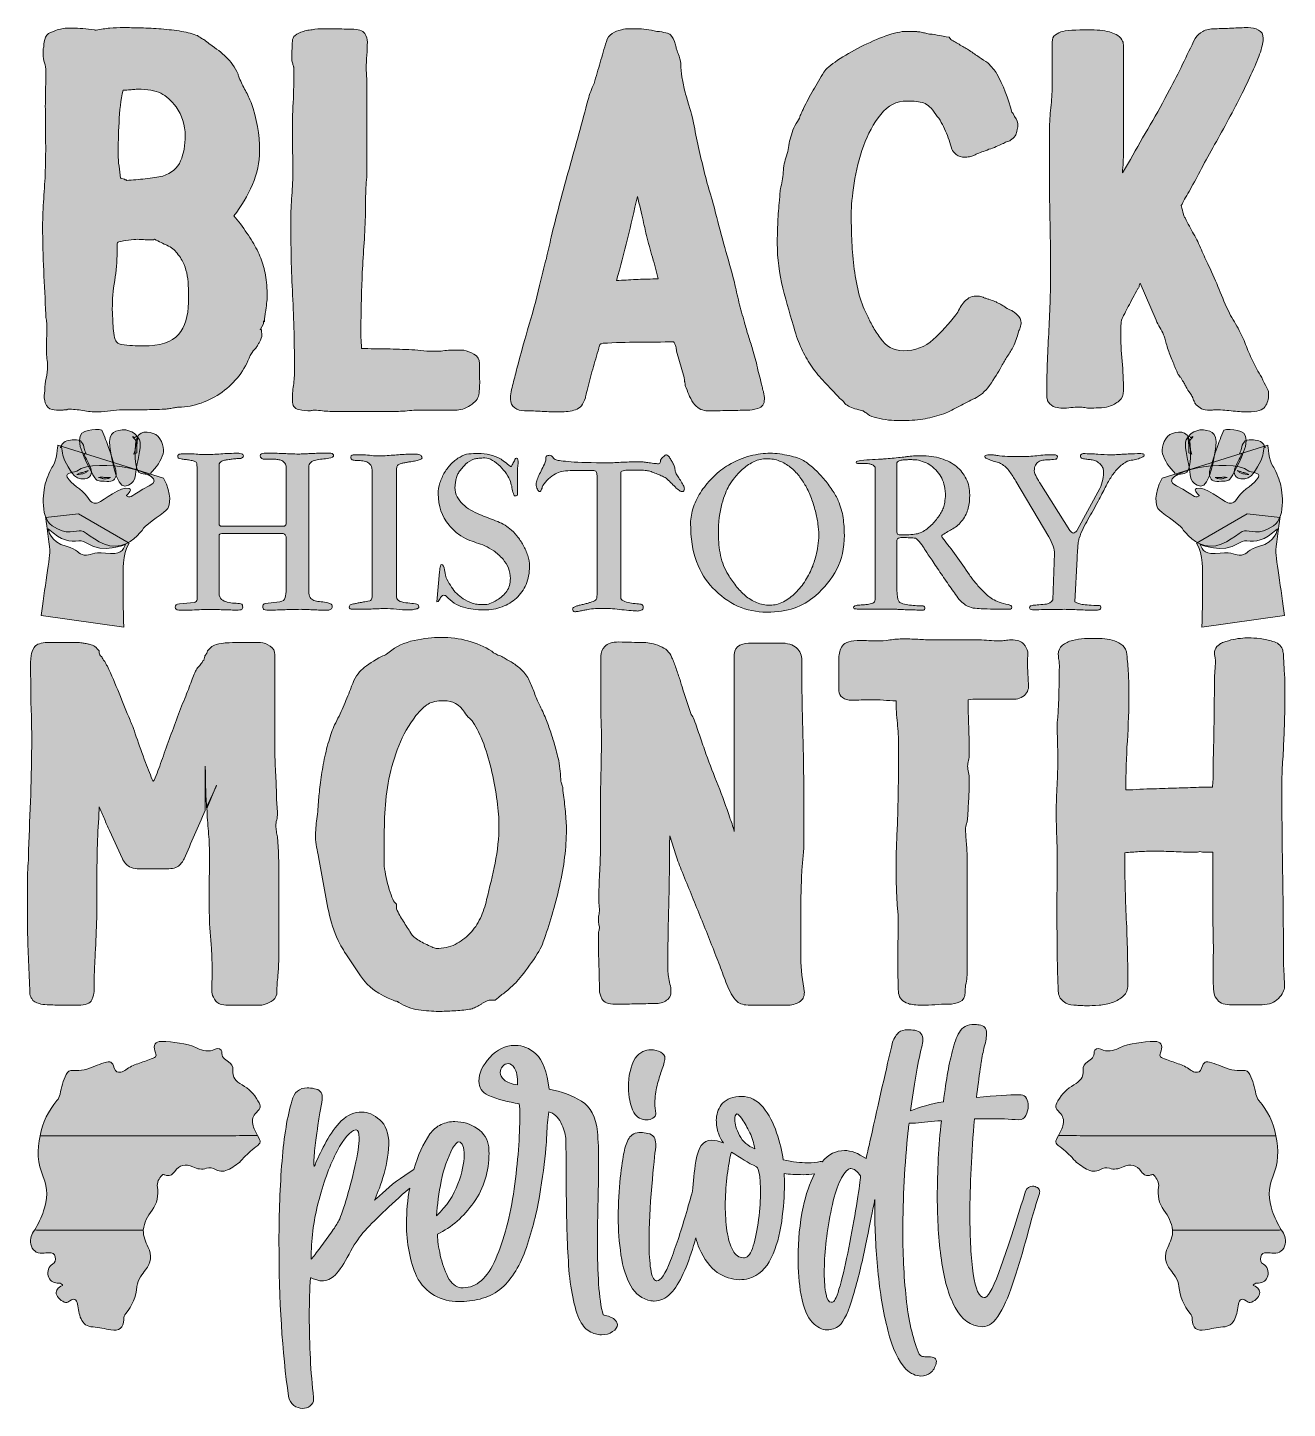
# Model space of a CAD drawing. Header units: inches. Extents: x 97 to 984, y -1026 to -54.
import ezdxf

# ---------------------------------------------------------------- set-up
doc = ezdxf.new("R2010")
doc.units = ezdxf.units.IN
doc.header["$MEASUREMENT"] = 0
doc.layers.add('Layer 1', color=7, linetype='Continuous')

# ---------------------------------------------------------------- blocks, each defined once
blk = doc.blocks.new('block 3')
at = {"layer": 'Layer 1', "true_color": 0x1f9d48}
h = blk.add_hatch(color=114, dxfattribs=at)
h.dxf.hatch_style = 2
edge = h.paths.add_edge_path()
edge.add_spline(control_points=[(976.27, -834.18), (937.51, -834.19), (898.76, -834.2), (860, -834.2), (856.64, -834.2), (853.28, -834.2), (849.92, -834.2), (846.95, -834.19), (843.98, -834.19), (841.02, -834.18), (837.57, -834.18), (834.13, -834.17), (830.69, -834.17), (828.19, -834.16), (825.7, -834.16), (823.21, -834.16), (824.3, -831.5), (825.88, -829.08), (826.46, -826.18), (827.11, -822.85), (826.29, -820.19), (823.94, -817.81), (820.55, -814.38), (820.5, -813.77), (822.8, -809.64), (825.46, -804.83), (829.19, -801), (834.01, -798.41), (838.3, -796.09), (840.93, -793.02), (840.44, -787.88), (840.2, -785.3), (841.59, -783.57), (843.63, -782.19), (846.18, -780.46), (848.73, -778.83), (848.29, -774.99), (848.11, -773.4), (851.09, -772.09), (853.04, -773.14), (857.51, -775.56), (861.62, -774.34), (865.73, -772.47), (873.74, -768.81), (882.32, -768.19), (890.91, -767.8), (894.95, -767.61), (896.8, -770.57), (895.43, -774.5), (894.06, -778.43), (894.03, -778.5), (897.94, -780.06), (901.09, -781.32), (904.31, -782.4), (907.52, -783.52), (910.51, -784.56), (913.36, -785.84), (915.88, -787.8), (916.89, -788.59), (918.01, -789.17), (919.31, -789.4), (921.88, -789.85), (923.16, -789.13), (923.99, -786.67), (925.6, -781.92), (926.34, -781.5), (931.26, -782.92), (933.46, -783.55), (935.65, -784.28), (937.74, -785.2), (942.64, -787.35), (947.65, -788.83), (953.07, -788.18), (955.49, -787.88), (956.86, -789.07), (957.89, -791.09), (960.15, -795.45), (961.22, -800.17), (962.2, -804.91), (962.56, -806.66), (963.27, -808.05), (964.38, -809.4), (970.35, -816.69), (974.56, -824.84), (976.27, -834.18)], knot_values=[0, 0, 0, 0, 1, 1, 1, 2, 2, 2, 3, 3, 3, 4, 4, 4, 5, 5, 5, 6, 6, 6, 7, 7, 7, 8, 8, 8, 9, 9, 9, 10, 10, 10, 11, 11, 11, 12, 12, 12, 13, 13, 13, 14, 14, 14, 15, 15, 15, 16, 16, 16, 17, 17, 17, 18, 18, 18, 19, 19, 19, 20, 20, 20, 21, 21, 21, 22, 22, 22, 23, 23, 23, 24, 24, 24, 25, 25, 25, 26, 26, 26, 27, 27, 27, 28, 28, 28, 28], degree=3, periodic=1)
at = {"layer": 'Layer 1', "true_color": 0xfccf0c}
h = blk.add_hatch(color=40, dxfattribs=at)
h.dxf.hatch_style = 2
edge = h.paths.add_edge_path()
edge.add_spline(control_points=[(980.03, -900.6), (979.62, -900.61), (979.22, -900.62), (978.82, -900.63), (978.82, -900.63), (978.79, -900.63), (978.79, -900.63), (978.65, -900.64), (978.51, -900.64), (978.37, -900.64), (978.1, -900.65), (977.82, -900.65), (977.54, -900.66), (977.27, -900.67), (976.99, -900.67), (976.72, -900.67), (952.33, -900.67), (927.95, -900.68), (903.57, -900.68), (902.92, -895.37), (900.6, -890.83), (897.4, -886.61), (893.76, -881.83), (892.76, -876.33), (893.67, -870.44), (894.2, -866.99), (892.42, -864.41), (890.4, -861.92), (889.73, -861.09), (889.01, -861.67), (888.32, -861.86), (885.08, -862.73), (883.46, -862.18), (881.47, -859.51), (877.89, -854.71), (874.09, -853.64), (868.62, -856.19), (865.46, -857.66), (862.32, -858.29), (859, -857.08), (856.67, -856.22), (854.6, -857.01), (852.65, -858.07), (849.29, -859.88), (846.15, -859.45), (842.95, -857.7), (839.58, -855.86), (836.36, -853.92), (833.83, -850.88), (831.06, -847.53), (827.65, -844.79), (824.27, -842.06), (820.42, -838.98), (820.37, -838.49), (823.21, -834.16), (825.7, -834.16), (828.19, -834.16), (830.69, -834.17), (834.13, -834.17), (837.57, -834.18), (841.02, -834.18), (843.98, -834.19), (846.95, -834.19), (849.92, -834.2), (853.28, -834.2), (856.64, -834.2), (860, -834.2), (898.76, -834.2), (937.52, -834.19), (976.27, -834.18), (978.59, -844.06), (978.03, -853.86), (974.08, -863.15), (970.63, -871.29), (971.07, -879.17), (973.78, -887.23), (975.37, -891.92), (977.7, -896.26), (980.03, -900.6)], knot_values=[0, 0, 0, 0, 1, 1, 1, 2, 2, 2, 3, 3, 3, 4, 4, 4, 5, 5, 5, 6, 6, 6, 7, 7, 7, 8, 8, 8, 9, 9, 9, 10, 10, 10, 11, 11, 11, 12, 12, 12, 13, 13, 13, 14, 14, 14, 15, 15, 15, 16, 16, 16, 17, 17, 17, 18, 18, 18, 19, 19, 19, 20, 20, 20, 21, 21, 21, 22, 22, 22, 23, 23, 23, 24, 24, 24, 25, 25, 25, 26, 26, 26, 26], degree=3, periodic=1)
at = {"layer": 'Layer 1', "true_color": 0xea2625}
h = blk.add_hatch(color=20, dxfattribs=at)
h.dxf.hatch_style = 2
edge = h.paths.add_edge_path()
edge.add_spline(control_points=[(982.82, -910.53), (981.95, -914.79), (979.05, -917.13), (974.69, -916.93), (973.07, -916.85), (971.46, -916.65), (969.85, -916.62), (967.77, -916.59), (966.08, -917.38), (965.71, -919.6), (965.36, -921.6), (965.18, -923.58), (967.65, -924.78), (970.13, -925.98), (971.37, -929.91), (970.57, -932.86), (969.73, -935.97), (967.25, -937.94), (964.15, -938), (962.24, -938.02), (962.24, -938.02), (960.38, -939.19), (960.44, -939.33), (960.46, -939.56), (960.56, -939.61), (963.91, -941.27), (965.19, -943), (964.84, -945.47), (964.5, -947.94), (960.92, -951.26), (958.27, -951.61), (957.05, -951.77), (956.2, -951.12), (955.27, -950.48), (952.36, -948.46), (950.54, -949.29), (950, -952.78), (949.46, -956.31), (948.86, -959.83), (947.45, -963.15), (945.86, -966.89), (943.19, -968.64), (938.97, -968.87), (934.77, -969.1), (930.6, -970.16), (926.45, -971.01), (920.75, -972.17), (917.35, -969.54), (917.36, -963.68), (917.36, -962.04), (916.87, -960.7), (915.9, -959.46), (911.52, -953.84), (908.66, -947.6), (908.04, -940.41), (907.82, -937.92), (906.96, -935.61), (905.51, -933.54), (904.34, -931.87), (903.24, -930.13), (901.95, -928.56), (897.94, -923.68), (897.57, -918.48), (900.15, -912.83), (901.91, -908.97), (903.78, -905.11), (903.57, -900.68), (927.95, -900.68), (952.33, -900.68), (976.72, -900.67), (976.99, -900.67), (977.27, -900.67), (977.54, -900.66), (977.82, -900.65), (978.1, -900.65), (978.37, -900.64), (978.51, -900.64), (978.65, -900.64), (978.79, -900.63), (978.79, -900.63), (978.82, -900.63), (978.82, -900.63), (979.22, -900.62), (979.62, -900.61), (980.03, -900.6), (982.42, -903.5), (983.61, -906.71), (982.82, -910.53)], knot_values=[0, 0, 0, 0, 1, 1, 1, 2, 2, 2, 3, 3, 3, 4, 4, 4, 5, 5, 5, 6, 6, 6, 7, 7, 7, 8, 8, 8, 9, 9, 9, 10, 10, 10, 11, 11, 11, 12, 12, 12, 13, 13, 13, 14, 14, 14, 15, 15, 15, 16, 16, 16, 17, 17, 17, 18, 18, 18, 19, 19, 19, 20, 20, 20, 21, 21, 21, 22, 22, 22, 23, 23, 23, 24, 24, 24, 25, 25, 25, 26, 26, 26, 27, 27, 27, 28, 28, 28, 29, 29, 29, 29], degree=3, periodic=1)
at = {"layer": 'Layer 1', "true_color": 0x1f9d48}
h = blk.add_hatch(color=114, dxfattribs=at)
h.dxf.hatch_style = 2
edge = h.paths.add_edge_path()
edge.add_spline(control_points=[(976.72, -900.67), (952.33, -900.67), (927.95, -900.68), (903.57, -900.68), (927.95, -900.68), (952.33, -900.68), (976.72, -900.67), (976.99, -900.67), (977.27, -900.67), (977.54, -900.66), (977.27, -900.67), (976.99, -900.67), (976.72, -900.67)], knot_values=[0, 0, 0, 0, 1, 1, 1, 2, 2, 2, 3, 3, 3, 4, 4, 4, 4], degree=3, periodic=1)
at = {"layer": 'Layer 1', "true_color": 0xfccf0c}
h = blk.add_hatch(color=40, dxfattribs=at)
h.dxf.hatch_style = 2
edge = h.paths.add_edge_path()
edge.add_spline(control_points=[(976.72, -900.67), (952.33, -900.67), (927.95, -900.68), (903.57, -900.68), (927.95, -900.68), (952.33, -900.68), (976.72, -900.67), (976.99, -900.67), (977.27, -900.67), (977.54, -900.66), (977.27, -900.67), (976.99, -900.67), (976.72, -900.67)], knot_values=[0, 0, 0, 0, 1, 1, 1, 2, 2, 2, 3, 3, 3, 4, 4, 4, 4], degree=3, periodic=1)
at = {"layer": 'Layer 1', "lineweight": 0}
for points, knots in [([(976.27, -834.18), (937.51, -834.19), (898.76, -834.2), (860, -834.2), (856.64, -834.2), (853.28, -834.2), (849.92, -834.2), (846.95, -834.19), (843.98, -834.19), (841.02, -834.18), (837.57, -834.18), (834.13, -834.17), (830.69, -834.17), (828.19, -834.16), (825.7, -834.16), (823.21, -834.16), (824.3, -831.5), (825.88, -829.08), (826.46, -826.18), (827.11, -822.85), (826.29, -820.19), (823.94, -817.81), (820.55, -814.38), (820.5, -813.77), (822.8, -809.64), (825.46, -804.83), (829.19, -801), (834.01, -798.41), (838.3, -796.09), (840.93, -793.02), (840.44, -787.88), (840.2, -785.3), (841.59, -783.57), (843.63, -782.19), (846.18, -780.46), (848.73, -778.83), (848.29, -774.99), (848.11, -773.4), (851.09, -772.09), (853.04, -773.14), (857.51, -775.56), (861.62, -774.34), (865.73, -772.47), (873.74, -768.81), (882.32, -768.19), (890.91, -767.8), (894.95, -767.61), (896.8, -770.57), (895.43, -774.5), (894.06, -778.43), (894.03, -778.5), (897.94, -780.06), (901.09, -781.32), (904.31, -782.4), (907.52, -783.52), (910.51, -784.56), (913.36, -785.84), (915.88, -787.8), (916.89, -788.59), (918.01, -789.17), (919.31, -789.4), (921.88, -789.85), (923.16, -789.13), (923.99, -786.67), (925.6, -781.92), (926.34, -781.5), (931.26, -782.92), (933.46, -783.55), (935.65, -784.28), (937.74, -785.2), (942.64, -787.35), (947.65, -788.83), (953.07, -788.18), (955.49, -787.88), (956.86, -789.07), (957.89, -791.09), (960.15, -795.45), (961.22, -800.17), (962.2, -804.91), (962.56, -806.66), (963.27, -808.05), (964.38, -809.4), (970.35, -816.69), (974.56, -824.84), (976.27, -834.18)], [0, 0, 0, 0, 1, 1, 1, 2, 2, 2, 3, 3, 3, 4, 4, 4, 5, 5, 5, 6, 6, 6, 7, 7, 7, 8, 8, 8, 9, 9, 9, 10, 10, 10, 11, 11, 11, 12, 12, 12, 13, 13, 13, 14, 14, 14, 15, 15, 15, 16, 16, 16, 17, 17, 17, 18, 18, 18, 19, 19, 19, 20, 20, 20, 21, 21, 21, 22, 22, 22, 23, 23, 23, 24, 24, 24, 25, 25, 25, 26, 26, 26, 27, 27, 27, 28, 28, 28, 28]), ([(980.03, -900.6), (979.62, -900.61), (979.22, -900.62), (978.82, -900.63), (978.82, -900.63), (978.79, -900.63), (978.79, -900.63), (978.65, -900.64), (978.51, -900.64), (978.37, -900.64), (978.1, -900.65), (977.82, -900.65), (977.54, -900.66), (977.27, -900.67), (976.99, -900.67), (976.72, -900.67), (952.33, -900.67), (927.95, -900.68), (903.57, -900.68), (902.92, -895.37), (900.6, -890.83), (897.4, -886.61), (893.76, -881.83), (892.76, -876.33), (893.67, -870.44), (894.2, -866.99), (892.42, -864.41), (890.4, -861.92), (889.73, -861.09), (889.01, -861.67), (888.32, -861.86), (885.08, -862.73), (883.46, -862.18), (881.47, -859.51), (877.89, -854.71), (874.09, -853.64), (868.62, -856.19), (865.46, -857.66), (862.32, -858.29), (859, -857.08), (856.67, -856.22), (854.6, -857.01), (852.65, -858.07), (849.29, -859.88), (846.15, -859.45), (842.95, -857.7), (839.58, -855.86), (836.36, -853.92), (833.83, -850.88), (831.06, -847.53), (827.65, -844.79), (824.27, -842.06), (820.42, -838.98), (820.37, -838.49), (823.21, -834.16), (825.7, -834.16), (828.19, -834.16), (830.69, -834.17), (834.13, -834.17), (837.57, -834.18), (841.02, -834.18), (843.98, -834.19), (846.95, -834.19), (849.92, -834.2), (853.28, -834.2), (856.64, -834.2), (860, -834.2), (898.76, -834.2), (937.52, -834.19), (976.27, -834.18), (978.59, -844.06), (978.03, -853.86), (974.08, -863.15), (970.63, -871.29), (971.07, -879.17), (973.78, -887.23), (975.37, -891.92), (977.7, -896.26), (980.03, -900.6)], [0, 0, 0, 0, 1, 1, 1, 2, 2, 2, 3, 3, 3, 4, 4, 4, 5, 5, 5, 6, 6, 6, 7, 7, 7, 8, 8, 8, 9, 9, 9, 10, 10, 10, 11, 11, 11, 12, 12, 12, 13, 13, 13, 14, 14, 14, 15, 15, 15, 16, 16, 16, 17, 17, 17, 18, 18, 18, 19, 19, 19, 20, 20, 20, 21, 21, 21, 22, 22, 22, 23, 23, 23, 24, 24, 24, 25, 25, 25, 26, 26, 26, 26]), ([(982.82, -910.53), (981.95, -914.79), (979.05, -917.13), (974.69, -916.93), (973.07, -916.85), (971.46, -916.65), (969.85, -916.62), (967.77, -916.59), (966.08, -917.38), (965.71, -919.6), (965.36, -921.6), (965.18, -923.58), (967.65, -924.78), (970.13, -925.98), (971.37, -929.91), (970.57, -932.86), (969.73, -935.97), (967.25, -937.94), (964.15, -938), (962.24, -938.02), (962.24, -938.02), (960.38, -939.19), (960.44, -939.33), (960.46, -939.56), (960.56, -939.61), (963.91, -941.27), (965.19, -943), (964.84, -945.47), (964.5, -947.94), (960.92, -951.26), (958.27, -951.61), (957.05, -951.77), (956.2, -951.12), (955.27, -950.48), (952.36, -948.46), (950.54, -949.29), (950, -952.78), (949.46, -956.31), (948.86, -959.83), (947.45, -963.15), (945.86, -966.89), (943.19, -968.64), (938.97, -968.87), (934.77, -969.1), (930.6, -970.16), (926.45, -971.01), (920.75, -972.17), (917.35, -969.54), (917.36, -963.68), (917.36, -962.04), (916.87, -960.7), (915.9, -959.46), (911.52, -953.84), (908.66, -947.6), (908.04, -940.41), (907.82, -937.92), (906.96, -935.61), (905.51, -933.54), (904.34, -931.87), (903.24, -930.13), (901.95, -928.56), (897.94, -923.68), (897.57, -918.48), (900.15, -912.83), (901.91, -908.97), (903.78, -905.11), (903.57, -900.68), (927.95, -900.68), (952.33, -900.68), (976.72, -900.67), (976.99, -900.67), (977.27, -900.67), (977.54, -900.66), (977.82, -900.65), (978.1, -900.65), (978.37, -900.64), (978.51, -900.64), (978.65, -900.64), (978.79, -900.63), (978.79, -900.63), (978.82, -900.63), (978.82, -900.63), (979.22, -900.62), (979.62, -900.61), (980.03, -900.6), (982.42, -903.5), (983.61, -906.71), (982.82, -910.53)], [0, 0, 0, 0, 1, 1, 1, 2, 2, 2, 3, 3, 3, 4, 4, 4, 5, 5, 5, 6, 6, 6, 7, 7, 7, 8, 8, 8, 9, 9, 9, 10, 10, 10, 11, 11, 11, 12, 12, 12, 13, 13, 13, 14, 14, 14, 15, 15, 15, 16, 16, 16, 17, 17, 17, 18, 18, 18, 19, 19, 19, 20, 20, 20, 21, 21, 21, 22, 22, 22, 23, 23, 23, 24, 24, 24, 25, 25, 25, 26, 26, 26, 27, 27, 27, 28, 28, 28, 29, 29, 29, 29]), ([(976.72, -900.67), (952.33, -900.67), (927.95, -900.68), (903.57, -900.68), (927.95, -900.68), (952.33, -900.68), (976.72, -900.67), (976.99, -900.67), (977.27, -900.67), (977.54, -900.66), (977.27, -900.67), (976.99, -900.67), (976.72, -900.67)], [0, 0, 0, 0, 1, 1, 1, 2, 2, 2, 3, 3, 3, 4, 4, 4, 4]), ([(976.72, -900.67), (952.33, -900.67), (927.95, -900.68), (903.57, -900.68), (927.95, -900.68), (952.33, -900.68), (976.72, -900.67), (976.99, -900.67), (977.27, -900.67), (977.54, -900.66), (977.27, -900.67), (976.99, -900.67), (976.72, -900.67)], [0, 0, 0, 0, 1, 1, 1, 2, 2, 2, 3, 3, 3, 4, 4, 4, 4])]:
    blk.add_open_spline(points, degree=3, knots=knots, dxfattribs=at)
blk = doc.blocks.new('block 4')
at = {"layer": 'Layer 1', "true_color": 0x1f9d48}
h = blk.add_hatch(color=114, dxfattribs=at)
h.dxf.hatch_style = 2
edge = h.paths.add_edge_path()
edge.add_spline(control_points=[(105.74, -834.18), (144.5, -834.19), (183.25, -834.2), (222.01, -834.2), (225.37, -834.2), (228.73, -834.2), (232.09, -834.2), (235.06, -834.19), (238.03, -834.19), (240.99, -834.18), (244.44, -834.18), (247.88, -834.17), (251.32, -834.17), (253.82, -834.16), (256.31, -834.16), (258.8, -834.16), (257.71, -831.5), (256.13, -829.08), (255.55, -826.18), (254.9, -822.85), (255.72, -820.19), (258.07, -817.81), (261.46, -814.38), (261.51, -813.77), (259.21, -809.64), (256.55, -804.83), (252.82, -801), (248, -798.41), (243.71, -796.09), (241.09, -793.02), (241.57, -787.88), (241.82, -785.3), (240.42, -783.57), (238.38, -782.19), (235.84, -780.46), (233.28, -778.83), (233.72, -774.99), (233.9, -773.4), (230.92, -772.09), (228.97, -773.14), (224.51, -775.56), (220.39, -774.34), (216.28, -772.47), (208.27, -768.81), (199.69, -768.19), (191.11, -767.8), (187.06, -767.61), (185.21, -770.57), (186.58, -774.5), (187.95, -778.43), (187.98, -778.5), (184.07, -780.06), (180.92, -781.32), (177.7, -782.4), (174.49, -783.52), (171.5, -784.56), (168.65, -785.84), (166.13, -787.8), (165.12, -788.59), (164, -789.17), (162.7, -789.4), (160.13, -789.85), (158.85, -789.13), (158.02, -786.67), (156.41, -781.92), (155.67, -781.5), (150.75, -782.92), (148.55, -783.55), (146.36, -784.28), (144.27, -785.2), (139.37, -787.35), (134.36, -788.83), (128.94, -788.18), (126.52, -787.88), (125.15, -789.07), (124.12, -791.09), (121.87, -795.45), (120.79, -800.17), (119.81, -804.91), (119.45, -806.66), (118.74, -808.05), (117.63, -809.4), (111.66, -816.69), (107.45, -824.84), (105.74, -834.18)], knot_values=[0, 0, 0, 0, 1, 1, 1, 2, 2, 2, 3, 3, 3, 4, 4, 4, 5, 5, 5, 6, 6, 6, 7, 7, 7, 8, 8, 8, 9, 9, 9, 10, 10, 10, 11, 11, 11, 12, 12, 12, 13, 13, 13, 14, 14, 14, 15, 15, 15, 16, 16, 16, 17, 17, 17, 18, 18, 18, 19, 19, 19, 20, 20, 20, 21, 21, 21, 22, 22, 22, 23, 23, 23, 24, 24, 24, 25, 25, 25, 26, 26, 26, 27, 27, 27, 28, 28, 28, 28], degree=3, periodic=1)
at = {"layer": 'Layer 1', "true_color": 0xfccf0c}
h = blk.add_hatch(color=40, dxfattribs=at)
h.dxf.hatch_style = 2
edge = h.paths.add_edge_path()
edge.add_spline(control_points=[(101.98, -900.6), (102.39, -900.61), (102.79, -900.62), (103.2, -900.63), (103.2, -900.63), (103.22, -900.63), (103.22, -900.63), (103.36, -900.64), (103.5, -900.64), (103.64, -900.64), (103.92, -900.65), (104.19, -900.65), (104.47, -900.66), (104.74, -900.67), (105.02, -900.67), (105.29, -900.67), (129.68, -900.67), (154.06, -900.68), (178.45, -900.68), (179.09, -895.37), (181.41, -890.83), (184.61, -886.61), (188.25, -881.83), (189.25, -876.33), (188.34, -870.44), (187.82, -866.99), (189.59, -864.41), (191.61, -861.92), (192.29, -861.09), (193, -861.67), (193.69, -861.86), (196.93, -862.73), (198.55, -862.18), (200.54, -859.51), (204.12, -854.71), (207.92, -853.64), (213.39, -856.19), (216.56, -857.66), (219.69, -858.29), (223.01, -857.08), (225.35, -856.22), (227.41, -857.01), (229.36, -858.07), (232.72, -859.88), (235.86, -859.45), (239.07, -857.7), (242.43, -855.86), (245.65, -853.92), (248.18, -850.88), (250.95, -847.53), (254.36, -844.79), (257.74, -842.06), (261.59, -838.98), (261.64, -838.49), (258.81, -834.16), (256.31, -834.16), (253.82, -834.16), (251.32, -834.17), (247.88, -834.17), (244.44, -834.18), (240.99, -834.18), (238.03, -834.19), (235.06, -834.19), (232.09, -834.2), (228.73, -834.2), (225.37, -834.2), (222.01, -834.2), (183.25, -834.2), (144.5, -834.19), (105.74, -834.18), (103.42, -844.06), (103.98, -853.86), (107.93, -863.15), (111.38, -871.29), (110.94, -879.17), (108.23, -887.23), (106.64, -891.92), (104.32, -896.26), (101.98, -900.6)], knot_values=[0, 0, 0, 0, 1, 1, 1, 2, 2, 2, 3, 3, 3, 4, 4, 4, 5, 5, 5, 6, 6, 6, 7, 7, 7, 8, 8, 8, 9, 9, 9, 10, 10, 10, 11, 11, 11, 12, 12, 12, 13, 13, 13, 14, 14, 14, 15, 15, 15, 16, 16, 16, 17, 17, 17, 18, 18, 18, 19, 19, 19, 20, 20, 20, 21, 21, 21, 22, 22, 22, 23, 23, 23, 24, 24, 24, 25, 25, 25, 26, 26, 26, 26], degree=3, periodic=1)
at = {"layer": 'Layer 1', "true_color": 0xea2625}
h = blk.add_hatch(color=20, dxfattribs=at)
h.dxf.hatch_style = 2
edge = h.paths.add_edge_path()
edge.add_spline(control_points=[(99.19, -910.53), (100.06, -914.79), (102.96, -917.13), (107.32, -916.93), (108.94, -916.85), (110.55, -916.65), (112.16, -916.62), (114.24, -916.59), (115.93, -917.38), (116.31, -919.6), (116.65, -921.6), (116.83, -923.58), (114.36, -924.78), (111.88, -925.98), (110.64, -929.91), (111.44, -932.86), (112.28, -935.97), (114.76, -937.94), (117.86, -938), (119.77, -938.02), (119.77, -938.02), (121.63, -939.19), (121.57, -939.33), (121.55, -939.56), (121.45, -939.61), (118.1, -941.27), (116.82, -943), (117.17, -945.47), (117.51, -947.94), (121.09, -951.26), (123.74, -951.61), (124.96, -951.77), (125.81, -951.12), (126.74, -950.48), (129.65, -948.46), (131.47, -949.29), (132.01, -952.78), (132.55, -956.31), (133.15, -959.83), (134.56, -963.15), (136.15, -966.89), (138.82, -968.64), (143.04, -968.87), (147.24, -969.1), (151.41, -970.16), (155.56, -971.01), (161.26, -972.17), (164.66, -969.54), (164.65, -963.68), (164.65, -962.04), (165.14, -960.7), (166.11, -959.46), (170.49, -953.84), (173.35, -947.6), (173.97, -940.41), (174.19, -937.92), (175.05, -935.61), (176.5, -933.54), (177.67, -931.87), (178.77, -930.13), (180.06, -928.56), (184.07, -923.68), (184.45, -918.48), (181.86, -912.83), (180.1, -908.97), (178.24, -905.11), (178.45, -900.68), (154.06, -900.68), (129.68, -900.68), (105.29, -900.67), (105.02, -900.67), (104.74, -900.67), (104.47, -900.66), (104.19, -900.65), (103.92, -900.65), (103.64, -900.64), (103.5, -900.64), (103.36, -900.64), (103.22, -900.63), (103.22, -900.63), (103.2, -900.63), (103.2, -900.63), (102.79, -900.62), (102.39, -900.61), (101.98, -900.6), (99.59, -903.5), (98.4, -906.71), (99.19, -910.53)], knot_values=[0, 0, 0, 0, 1, 1, 1, 2, 2, 2, 3, 3, 3, 4, 4, 4, 5, 5, 5, 6, 6, 6, 7, 7, 7, 8, 8, 8, 9, 9, 9, 10, 10, 10, 11, 11, 11, 12, 12, 12, 13, 13, 13, 14, 14, 14, 15, 15, 15, 16, 16, 16, 17, 17, 17, 18, 18, 18, 19, 19, 19, 20, 20, 20, 21, 21, 21, 22, 22, 22, 23, 23, 23, 24, 24, 24, 25, 25, 25, 26, 26, 26, 27, 27, 27, 28, 28, 28, 29, 29, 29, 29], degree=3, periodic=1)
at = {"layer": 'Layer 1', "true_color": 0x1f9d48}
h = blk.add_hatch(color=114, dxfattribs=at)
h.dxf.hatch_style = 2
edge = h.paths.add_edge_path()
edge.add_spline(control_points=[(104.47, -900.66), (104.74, -900.67), (105.02, -900.67), (105.29, -900.67), (129.68, -900.68), (154.06, -900.68), (178.45, -900.68), (154.06, -900.68), (129.68, -900.67), (105.29, -900.67), (105.02, -900.67), (104.74, -900.67), (104.47, -900.66)], knot_values=[0, 0, 0, 0, 1, 1, 1, 2, 2, 2, 3, 3, 3, 4, 4, 4, 4], degree=3, periodic=1)
at = {"layer": 'Layer 1', "true_color": 0xfccf0c}
h = blk.add_hatch(color=40, dxfattribs=at)
h.dxf.hatch_style = 2
edge = h.paths.add_edge_path()
edge.add_spline(control_points=[(104.47, -900.66), (104.74, -900.67), (105.02, -900.67), (105.29, -900.67), (129.68, -900.68), (154.06, -900.68), (178.45, -900.68), (154.06, -900.68), (129.68, -900.67), (105.29, -900.67), (105.02, -900.67), (104.74, -900.67), (104.47, -900.66)], knot_values=[0, 0, 0, 0, 1, 1, 1, 2, 2, 2, 3, 3, 3, 4, 4, 4, 4], degree=3, periodic=1)
at = {"layer": 'Layer 1', "lineweight": 0}
for points, knots in [([(105.74, -834.18), (144.5, -834.19), (183.25, -834.2), (222.01, -834.2), (225.37, -834.2), (228.73, -834.2), (232.09, -834.2), (235.06, -834.19), (238.03, -834.19), (240.99, -834.18), (244.44, -834.18), (247.88, -834.17), (251.32, -834.17), (253.82, -834.16), (256.31, -834.16), (258.8, -834.16), (257.71, -831.5), (256.13, -829.08), (255.55, -826.18), (254.9, -822.85), (255.72, -820.19), (258.07, -817.81), (261.46, -814.38), (261.51, -813.77), (259.21, -809.64), (256.55, -804.83), (252.82, -801), (248, -798.41), (243.71, -796.09), (241.09, -793.02), (241.57, -787.88), (241.82, -785.3), (240.42, -783.57), (238.38, -782.19), (235.84, -780.46), (233.28, -778.83), (233.72, -774.99), (233.9, -773.4), (230.92, -772.09), (228.97, -773.14), (224.51, -775.56), (220.39, -774.34), (216.28, -772.47), (208.27, -768.81), (199.69, -768.19), (191.11, -767.8), (187.06, -767.61), (185.21, -770.57), (186.58, -774.5), (187.95, -778.43), (187.98, -778.5), (184.07, -780.06), (180.92, -781.32), (177.7, -782.4), (174.49, -783.52), (171.5, -784.56), (168.65, -785.84), (166.13, -787.8), (165.12, -788.59), (164, -789.17), (162.7, -789.4), (160.13, -789.85), (158.85, -789.13), (158.02, -786.67), (156.41, -781.92), (155.67, -781.5), (150.75, -782.92), (148.55, -783.55), (146.36, -784.28), (144.27, -785.2), (139.37, -787.35), (134.36, -788.83), (128.94, -788.18), (126.52, -787.88), (125.15, -789.07), (124.12, -791.09), (121.87, -795.45), (120.79, -800.17), (119.81, -804.91), (119.45, -806.66), (118.74, -808.05), (117.63, -809.4), (111.66, -816.69), (107.45, -824.84), (105.74, -834.18)], [0, 0, 0, 0, 1, 1, 1, 2, 2, 2, 3, 3, 3, 4, 4, 4, 5, 5, 5, 6, 6, 6, 7, 7, 7, 8, 8, 8, 9, 9, 9, 10, 10, 10, 11, 11, 11, 12, 12, 12, 13, 13, 13, 14, 14, 14, 15, 15, 15, 16, 16, 16, 17, 17, 17, 18, 18, 18, 19, 19, 19, 20, 20, 20, 21, 21, 21, 22, 22, 22, 23, 23, 23, 24, 24, 24, 25, 25, 25, 26, 26, 26, 27, 27, 27, 28, 28, 28, 28]), ([(101.98, -900.6), (102.39, -900.61), (102.79, -900.62), (103.2, -900.63), (103.2, -900.63), (103.22, -900.63), (103.22, -900.63), (103.36, -900.64), (103.5, -900.64), (103.64, -900.64), (103.92, -900.65), (104.19, -900.65), (104.47, -900.66), (104.74, -900.67), (105.02, -900.67), (105.29, -900.67), (129.68, -900.67), (154.06, -900.68), (178.45, -900.68), (179.09, -895.37), (181.41, -890.83), (184.61, -886.61), (188.25, -881.83), (189.25, -876.33), (188.34, -870.44), (187.82, -866.99), (189.59, -864.41), (191.61, -861.92), (192.29, -861.09), (193, -861.67), (193.69, -861.86), (196.93, -862.73), (198.55, -862.18), (200.54, -859.51), (204.12, -854.71), (207.92, -853.64), (213.39, -856.19), (216.56, -857.66), (219.69, -858.29), (223.01, -857.08), (225.35, -856.22), (227.41, -857.01), (229.36, -858.07), (232.72, -859.88), (235.86, -859.45), (239.07, -857.7), (242.43, -855.86), (245.65, -853.92), (248.18, -850.88), (250.95, -847.53), (254.36, -844.79), (257.74, -842.06), (261.59, -838.98), (261.64, -838.49), (258.81, -834.16), (256.31, -834.16), (253.82, -834.16), (251.32, -834.17), (247.88, -834.17), (244.44, -834.18), (240.99, -834.18), (238.03, -834.19), (235.06, -834.19), (232.09, -834.2), (228.73, -834.2), (225.37, -834.2), (222.01, -834.2), (183.25, -834.2), (144.5, -834.19), (105.74, -834.18), (103.42, -844.06), (103.98, -853.86), (107.93, -863.15), (111.38, -871.29), (110.94, -879.17), (108.23, -887.23), (106.64, -891.92), (104.32, -896.26), (101.98, -900.6)], [0, 0, 0, 0, 1, 1, 1, 2, 2, 2, 3, 3, 3, 4, 4, 4, 5, 5, 5, 6, 6, 6, 7, 7, 7, 8, 8, 8, 9, 9, 9, 10, 10, 10, 11, 11, 11, 12, 12, 12, 13, 13, 13, 14, 14, 14, 15, 15, 15, 16, 16, 16, 17, 17, 17, 18, 18, 18, 19, 19, 19, 20, 20, 20, 21, 21, 21, 22, 22, 22, 23, 23, 23, 24, 24, 24, 25, 25, 25, 26, 26, 26, 26]), ([(99.19, -910.53), (100.06, -914.79), (102.96, -917.13), (107.32, -916.93), (108.94, -916.85), (110.55, -916.65), (112.16, -916.62), (114.24, -916.59), (115.93, -917.38), (116.31, -919.6), (116.65, -921.6), (116.83, -923.58), (114.36, -924.78), (111.88, -925.98), (110.64, -929.91), (111.44, -932.86), (112.28, -935.97), (114.76, -937.94), (117.86, -938), (119.77, -938.02), (119.77, -938.02), (121.63, -939.19), (121.57, -939.33), (121.55, -939.56), (121.45, -939.61), (118.1, -941.27), (116.82, -943), (117.17, -945.47), (117.51, -947.94), (121.09, -951.26), (123.74, -951.61), (124.96, -951.77), (125.81, -951.12), (126.74, -950.48), (129.65, -948.46), (131.47, -949.29), (132.01, -952.78), (132.55, -956.31), (133.15, -959.83), (134.56, -963.15), (136.15, -966.89), (138.82, -968.64), (143.04, -968.87), (147.24, -969.1), (151.41, -970.16), (155.56, -971.01), (161.26, -972.17), (164.66, -969.54), (164.65, -963.68), (164.65, -962.04), (165.14, -960.7), (166.11, -959.46), (170.49, -953.84), (173.35, -947.6), (173.97, -940.41), (174.19, -937.92), (175.05, -935.61), (176.5, -933.54), (177.67, -931.87), (178.77, -930.13), (180.06, -928.56), (184.07, -923.68), (184.45, -918.48), (181.86, -912.83), (180.1, -908.97), (178.24, -905.11), (178.45, -900.68), (154.06, -900.68), (129.68, -900.68), (105.29, -900.67), (105.02, -900.67), (104.74, -900.67), (104.47, -900.66), (104.19, -900.65), (103.92, -900.65), (103.64, -900.64), (103.5, -900.64), (103.36, -900.64), (103.22, -900.63), (103.22, -900.63), (103.2, -900.63), (103.2, -900.63), (102.79, -900.62), (102.39, -900.61), (101.98, -900.6), (99.59, -903.5), (98.4, -906.71), (99.19, -910.53)], [0, 0, 0, 0, 1, 1, 1, 2, 2, 2, 3, 3, 3, 4, 4, 4, 5, 5, 5, 6, 6, 6, 7, 7, 7, 8, 8, 8, 9, 9, 9, 10, 10, 10, 11, 11, 11, 12, 12, 12, 13, 13, 13, 14, 14, 14, 15, 15, 15, 16, 16, 16, 17, 17, 17, 18, 18, 18, 19, 19, 19, 20, 20, 20, 21, 21, 21, 22, 22, 22, 23, 23, 23, 24, 24, 24, 25, 25, 25, 26, 26, 26, 27, 27, 27, 28, 28, 28, 29, 29, 29, 29]), ([(104.47, -900.66), (104.74, -900.67), (105.02, -900.67), (105.29, -900.67), (129.68, -900.68), (154.06, -900.68), (178.45, -900.68), (154.06, -900.68), (129.68, -900.67), (105.29, -900.67), (105.02, -900.67), (104.74, -900.67), (104.47, -900.66)], [0, 0, 0, 0, 1, 1, 1, 2, 2, 2, 3, 3, 3, 4, 4, 4, 4]), ([(104.47, -900.66), (104.74, -900.67), (105.02, -900.67), (105.29, -900.67), (129.68, -900.68), (154.06, -900.68), (178.45, -900.68), (154.06, -900.68), (129.68, -900.67), (105.29, -900.67), (105.02, -900.67), (104.74, -900.67), (104.47, -900.66)], [0, 0, 0, 0, 1, 1, 1, 2, 2, 2, 3, 3, 3, 4, 4, 4, 4])]:
    blk.add_open_spline(points, degree=3, knots=knots, dxfattribs=at)
blk = doc.blocks.new('block 8')
at = {"layer": 'Layer 1', "lineweight": 0}
for points, knots in [([(137.04, -353.88), (137.43, -353.8), (137.8, -353.8), (138.18, -353.84), (138.19, -353.87), (138.21, -353.91), (138.22, -353.94), (137.52, -352.39), (137, -351.08), (136.84, -350.25), (136.18, -346.81), (135.03, -343.46), (129.53, -344), (126.38, -344.3), (122.44, -344.78), (120.73, -347.86), (121.12, -350.99), (121.42, -355.81), (123.23, -358.87), (126.25, -363.96), (128.94, -372.9), (137.31, -371.48), (148.62, -369.56), (134.92, -354.3), (137.04, -353.88)], [0, 0, 0, 0, 1, 1, 1, 2, 2, 2, 3, 3, 3, 4, 4, 4, 5, 5, 5, 6, 6, 6, 7, 7, 7, 8, 8, 8, 8]), ([(137.55, -366.47), (138.2, -366.21), (138.84, -365.93), (139.53, -365.67), (139.07, -366.25), (138.51, -366.72), (137.89, -367.12), (137.28, -367.52), (136.6, -367.84), (135.83, -368), (135.42, -368.07), (135.11, -368.09), (134.76, -368.13), (134.42, -368.16), (134.08, -368.22), (133.73, -368.26), (133.04, -368.35), (132.34, -368.44), (131.61, -368.5), (132.21, -368.08), (132.88, -367.78), (133.56, -367.54), (133.91, -367.42), (134.26, -367.34), (134.62, -367.25), (134.97, -367.17), (135.37, -367.13), (135.65, -367.08), (136.27, -366.94), (136.91, -366.72), (137.55, -366.47)], [0, 0, 0, 0, 1, 1, 1, 2, 2, 2, 3, 3, 3, 4, 4, 4, 5, 5, 5, 6, 6, 6, 7, 7, 7, 8, 8, 8, 9, 9, 9, 10, 10, 10, 10])]:
    blk.add_open_spline(points, degree=3, knots=knots, dxfattribs=at)
blk = doc.blocks.new('block 7')
at = {"layer": 'Layer 1', "true_color": 0x1f9d48}
h = blk.add_hatch(color=114, dxfattribs=at)
h.dxf.hatch_style = 2
edge = h.paths.add_edge_path()
edge.add_spline(control_points=[(120.3, -348.82), (120.2, -349.11), (120.11, -349.42), (120.04, -349.76), (120.11, -349.42), (120.2, -349.11), (120.3, -348.82)], knot_values=[0, 0, 0, 0, 1, 1, 1, 2, 2, 2, 2], degree=3, periodic=1)
edge = h.paths.add_edge_path()
edge.add_spline(control_points=[(120.43, -348.5), (120.39, -348.61), (120.34, -348.71), (120.3, -348.82), (120.34, -348.71), (120.39, -348.61), (120.43, -348.5)], knot_values=[0, 0, 0, 0, 1, 1, 1, 2, 2, 2, 2], degree=3, periodic=1)
edge = h.paths.add_edge_path()
edge.add_spline(control_points=[(120.66, -347.99), (120.58, -348.15), (120.5, -348.33), (120.43, -348.5), (120.5, -348.33), (120.58, -348.15), (120.66, -347.99)], knot_values=[0, 0, 0, 0, 1, 1, 1, 2, 2, 2, 2], degree=3, periodic=1)
edge = h.paths.add_edge_path()
edge.add_spline(control_points=[(137.04, -353.88), (137.43, -353.8), (137.8, -353.8), (138.18, -353.84), (138.19, -353.87), (138.21, -353.91), (138.22, -353.94), (137.52, -352.39), (137, -351.08), (136.84, -350.25), (136.18, -346.81), (135.03, -343.46), (129.53, -344), (126.38, -344.3), (122.44, -344.78), (120.73, -347.86), (121.12, -350.99), (121.42, -355.81), (123.23, -358.87), (126.25, -363.96), (128.94, -372.9), (137.31, -371.48), (148.62, -369.56), (134.92, -354.3), (137.04, -353.88)], knot_values=[0, 0, 0, 0, 1, 1, 1, 2, 2, 2, 3, 3, 3, 4, 4, 4, 5, 5, 5, 6, 6, 6, 7, 7, 7, 8, 8, 8, 8], degree=3, periodic=1)
edge = h.paths.add_edge_path()
edge.add_spline(control_points=[(137.55, -366.47), (138.2, -366.21), (138.84, -365.93), (139.53, -365.67), (139.07, -366.25), (138.51, -366.72), (137.89, -367.12), (137.28, -367.52), (136.6, -367.84), (135.83, -368), (135.42, -368.07), (135.11, -368.09), (134.76, -368.13), (134.42, -368.16), (134.08, -368.22), (133.73, -368.26), (133.04, -368.35), (132.34, -368.44), (131.61, -368.5), (132.21, -368.08), (132.88, -367.78), (133.56, -367.54), (133.91, -367.42), (134.26, -367.34), (134.62, -367.25), (134.97, -367.17), (135.37, -367.13), (135.65, -367.08), (136.27, -366.94), (136.91, -366.72), (137.55, -366.47)], knot_values=[0, 0, 0, 0, 1, 1, 1, 2, 2, 2, 3, 3, 3, 4, 4, 4, 5, 5, 5, 6, 6, 6, 7, 7, 7, 8, 8, 8, 9, 9, 9, 10, 10, 10, 10], degree=3, periodic=1)
edge = h.paths.add_edge_path()
edge.add_spline(control_points=[(120.66, -347.99), (120.68, -347.95), (120.71, -347.91), (120.73, -347.86), (120.73, -347.86), (120.73, -347.85), (120.73, -347.84), (120.7, -347.89), (120.69, -347.94), (120.66, -347.99)], knot_values=[0, 0, 0, 0, 1, 1, 1, 2, 2, 2, 3, 3, 3, 3], degree=3, periodic=1)
at = {"layer": 'Layer 1', "lineweight": 0}
for points, knots in [([(120.3, -348.82), (120.2, -349.11), (120.11, -349.42), (120.04, -349.76), (120.11, -349.42), (120.2, -349.11), (120.3, -348.82)], [0, 0, 0, 0, 1, 1, 1, 2, 2, 2, 2]), ([(120.43, -348.5), (120.39, -348.61), (120.34, -348.71), (120.3, -348.82), (120.34, -348.71), (120.39, -348.61), (120.43, -348.5)], [0, 0, 0, 0, 1, 1, 1, 2, 2, 2, 2]), ([(120.66, -347.99), (120.58, -348.15), (120.5, -348.33), (120.43, -348.5), (120.5, -348.33), (120.58, -348.15), (120.66, -347.99)], [0, 0, 0, 0, 1, 1, 1, 2, 2, 2, 2]), ([(120.66, -347.99), (120.68, -347.95), (120.71, -347.91), (120.73, -347.86), (120.73, -347.86), (120.73, -347.85), (120.73, -347.84), (120.7, -347.89), (120.69, -347.94), (120.66, -347.99)], [0, 0, 0, 0, 1, 1, 1, 2, 2, 2, 3, 3, 3, 3])]:
    blk.add_open_spline(points, degree=3, knots=knots, dxfattribs=at)
at = {"layer": 'Layer 1'}
blk.add_blockref('block 8', (0, 0), dxfattribs=at)
blk = doc.blocks.new('block 6')
at = {"layer": 'Layer 1'}
blk.add_blockref('block 7', (0, 0), dxfattribs=at)
blk = doc.blocks.new('block 5')
at = {"layer": 'Layer 1', "true_color": 0x1f9d48}
h = blk.add_hatch(color=114, dxfattribs=at)
h.dxf.hatch_style = 2
edge = h.paths.add_edge_path()
edge.add_spline(control_points=[(159.04, -365.55), (158.93, -364.82), (158.74, -364.33), (158.58, -363.88), (157.34, -360.43), (157.11, -358.38), (153.92, -349.38), (152.71, -345.98), (151.19, -341.88), (149.32, -337.26), (148.15, -336.8), (146.67, -336.61), (144.74, -336.81), (138.01, -337.49), (128.97, -337.35), (135.98, -354.5), (135.98, -354.5), (141.15, -366.09), (144.24, -370.77), (146.38, -374), (147.6, -372.7), (152.68, -373.36), (156.98, -373.92), (158.77, -371.72), (159.36, -368.99), (159.46, -368.28), (159.27, -367.02), (159.04, -365.55)], knot_values=[0, 0, 0, 0, 1, 1, 1, 2, 2, 2, 3, 3, 3, 4, 4, 4, 5, 5, 5, 6, 6, 6, 7, 7, 7, 8, 8, 8, 9, 9, 9, 9], degree=3, periodic=1)
edge = h.paths.add_edge_path()
edge.add_spline(control_points=[(153.29, -371.36), (152.59, -371.54), (151.84, -371.64), (151.06, -371.55), (150.65, -371.48), (150.34, -371.4), (150, -371.33), (149.67, -371.25), (149.33, -371.2), (148.99, -371.13), (148.3, -371), (147.61, -370.87), (146.9, -370.69), (147.6, -370.48), (148.33, -370.4), (149.05, -370.4), (149.42, -370.39), (149.78, -370.42), (150.14, -370.45), (150.51, -370.49), (150.89, -370.57), (151.18, -370.61), (151.81, -370.68), (152.49, -370.67), (153.18, -370.63), (153.87, -370.59), (154.57, -370.53), (155.3, -370.5), (154.68, -370.9), (154, -371.17), (153.29, -371.36)], knot_values=[0, 0, 0, 0, 1, 1, 1, 2, 2, 2, 3, 3, 3, 4, 4, 4, 5, 5, 5, 6, 6, 6, 7, 7, 7, 8, 8, 8, 9, 9, 9, 10, 10, 10, 10], degree=3, periodic=1)
h = blk.add_hatch(color=114, dxfattribs=at)
h.dxf.hatch_style = 2
edge = h.paths.add_edge_path()
edge.add_spline(control_points=[(176.17, -345.75), (175.43, -341.71), (170.38, -336.48), (163.65, -337.11), (156.91, -337.74), (152.55, -339.64), (155.55, -353.57), (155.55, -353.57), (159.44, -377.8), (165.35, -376.72), (173.24, -375.29), (172.83, -369.13), (173.41, -365.08), (174.09, -360.37), (176.9, -349.78), (176.17, -345.75)], knot_values=[0, 0, 0, 0, 1, 1, 1, 2, 2, 2, 3, 3, 3, 4, 4, 4, 5, 5, 5, 5], degree=3, periodic=1)
edge = h.paths.add_edge_path()
edge.add_spline(control_points=[(171.75, -354.16), (171.75, -354.16), (174.89, -345.25), (172.7, -343.74), (170.66, -342.34), (170.46, -341.23), (171.63, -342.07), (172.8, -342.91), (172.57, -342.61), (173, -341.99), (173.42, -341.37), (173.89, -341.91), (174.19, -342.63), (174.5, -343.35), (173.68, -348.24), (173.78, -353.33), (173.78, -353.33), (171.75, -354.16), (171.75, -354.16)], knot_values=[0, 0, 0, 0, 1, 1, 1, 2, 2, 2, 3, 3, 3, 4, 4, 4, 5, 5, 5, 6, 6, 6, 6], degree=3, periodic=1)
h = blk.add_hatch(color=114, dxfattribs=at)
h.dxf.hatch_style = 2
edge = h.paths.add_edge_path()
edge.add_spline(control_points=[(172.69, -352.15), (172.69, -352.15), (172.03, -367.01), (177, -367.82), (185.4, -369.18), (182.32, -368.44), (184.89, -366.06), (189.07, -362.17), (192.09, -356.07), (192.66, -352.61), (193.22, -349.15), (190.75, -340.88), (185.4, -339.51), (180.04, -338.13), (172.21, -336.35), (172.69, -352.15)], knot_values=[0, 0, 0, 0, 1, 1, 1, 2, 2, 2, 3, 3, 3, 4, 4, 4, 5, 5, 5, 5], degree=3, periodic=1)
at = {"layer": 'Layer 1', "true_color": 0xea2625}
h = blk.add_hatch(color=20, dxfattribs=at)
h.dxf.hatch_style = 2
edge = h.paths.add_edge_path()
edge.add_spline(control_points=[(192.69, -371.05), (192.69, -371.05), (118.25, -347.94), (118.25, -347.94), (118.25, -347.94), (117.39, -359.18), (114.65, -362.61), (113.08, -364.57), (110.35, -371.45), (109.55, -374.39), (108.76, -377.33), (104.45, -397.73), (114.33, -404.74), (124.21, -411.74), (131.23, -407.78), (134.72, -408.12), (138.2, -408.47), (148.19, -419.51), (158.8, -419.04), (169.41, -418.57), (176.32, -409.69), (178.65, -406.4), (180.99, -403.11), (194.38, -394.86), (195.62, -392.47), (196.86, -390.07), (199.09, -382.75), (192.69, -371.05)], knot_values=[0, 0, 0, 0, 1, 1, 1, 2, 2, 2, 3, 3, 3, 4, 4, 4, 5, 5, 5, 6, 6, 6, 7, 7, 7, 8, 8, 8, 9, 9, 9, 9], degree=3, periodic=1)
edge = h.paths.add_edge_path()
edge.add_spline(control_points=[(182.62, -376.53), (168.6, -383.44), (171.07, -385.58), (166.65, -383.62), (165.99, -383.33), (171.32, -379.37), (168.56, -378.42), (162.4, -376.31), (150.77, -386.93), (146.37, -388.41), (144.01, -389.21), (142.27, -389.09), (139.29, -384.66), (134.81, -378.01), (127.81, -375.94), (124.8, -370.28), (123.04, -366.97), (130.69, -366.84), (131.67, -366.05), (144.72, -355.61), (200.14, -367.91), (182.62, -376.53)], knot_values=[0, 0, 0, 0, 1, 1, 1, 2, 2, 2, 3, 3, 3, 4, 4, 4, 5, 5, 5, 6, 6, 6, 7, 7, 7, 7], degree=3, periodic=1)
at = {"layer": 'Layer 1', "true_color": 0xfccf0c}
h = blk.add_hatch(color=40, dxfattribs=at)
h.dxf.hatch_style = 2
edge = h.paths.add_edge_path()
edge.add_spline(control_points=[(164.36, -438.98), (164.36, -438.98), (163.54, -424.02), (168.4, -416.85), (168.4, -416.85), (132.84, -396.14), (132.84, -396.14), (132.84, -396.14), (109.6, -398.69), (109.6, -398.69), (109.6, -398.69), (112.1, -416.87), (112.66, -421.45), (113.02, -424.48), (108.55, -451.1), (106.46, -467.84), (106.46, -467.84), (164.81, -476), (164.81, -476), (164.13, -464.55), (164.29, -448.27), (164.36, -438.98)], knot_values=[0, 0, 0, 0, 1, 1, 1, 2, 2, 2, 3, 3, 3, 4, 4, 4, 5, 5, 5, 6, 6, 6, 7, 7, 7, 7], degree=3, periodic=1)
edge = h.paths.add_edge_path()
edge.add_spline(control_points=[(151.87, -423.93), (142.49, -422.89), (141.39, -425.69), (136.79, -425.25), (132.18, -424.81), (132.81, -421.02), (124.15, -419.04), (112.74, -416.43), (111.42, -406.74), (111.42, -406.74), (121.06, -415.5), (126.95, -415.97), (132.97, -415.22), (135.23, -414.93), (137.3, -415.92), (139.18, -417.2), (149.8, -424.49), (165.91, -417.74), (165.91, -417.74), (164.3, -422.1), (162.38, -425.08), (151.87, -423.93)], knot_values=[0, 0, 0, 0, 1, 1, 1, 2, 2, 2, 3, 3, 3, 4, 4, 4, 5, 5, 5, 6, 6, 6, 7, 7, 7, 7], degree=3, periodic=1)
at = {"layer": 'Layer 1', "lineweight": 0}
for points, knots in [([(159.04, -365.55), (158.93, -364.82), (158.74, -364.33), (158.58, -363.88), (157.34, -360.43), (157.11, -358.38), (153.92, -349.38), (152.71, -345.98), (151.19, -341.88), (149.32, -337.26), (148.15, -336.8), (146.67, -336.61), (144.74, -336.81), (138.01, -337.49), (128.97, -337.35), (135.98, -354.5), (135.98, -354.5), (141.15, -366.09), (144.24, -370.77), (146.38, -374), (147.6, -372.7), (152.68, -373.36), (156.98, -373.92), (158.77, -371.72), (159.36, -368.99), (159.46, -368.28), (159.27, -367.02), (159.04, -365.55)], [0, 0, 0, 0, 1, 1, 1, 2, 2, 2, 3, 3, 3, 4, 4, 4, 5, 5, 5, 6, 6, 6, 7, 7, 7, 8, 8, 8, 9, 9, 9, 9]), ([(176.17, -345.75), (175.43, -341.71), (170.38, -336.48), (163.65, -337.11), (156.91, -337.74), (152.55, -339.64), (155.55, -353.57), (155.55, -353.57), (159.44, -377.8), (165.35, -376.72), (173.24, -375.29), (172.83, -369.13), (173.41, -365.08), (174.09, -360.37), (176.9, -349.78), (176.17, -345.75)], [0, 0, 0, 0, 1, 1, 1, 2, 2, 2, 3, 3, 3, 4, 4, 4, 5, 5, 5, 5]), ([(172.69, -352.15), (172.69, -352.15), (172.03, -367.01), (177, -367.82), (185.4, -369.18), (182.32, -368.44), (184.89, -366.06), (189.07, -362.17), (192.09, -356.07), (192.66, -352.61), (193.22, -349.15), (190.75, -340.88), (185.4, -339.51), (180.04, -338.13), (172.21, -336.35), (172.69, -352.15)], [0, 0, 0, 0, 1, 1, 1, 2, 2, 2, 3, 3, 3, 4, 4, 4, 5, 5, 5, 5]), ([(192.69, -371.05), (192.69, -371.05), (118.25, -347.94), (118.25, -347.94), (118.25, -347.94), (117.39, -359.18), (114.65, -362.61), (113.08, -364.57), (110.35, -371.45), (109.55, -374.39), (108.76, -377.33), (104.45, -397.73), (114.33, -404.74), (124.21, -411.74), (131.23, -407.78), (134.72, -408.12), (138.2, -408.47), (148.19, -419.51), (158.8, -419.04), (169.41, -418.57), (176.32, -409.69), (178.65, -406.4), (180.99, -403.11), (194.38, -394.86), (195.62, -392.47), (196.86, -390.07), (199.09, -382.75), (192.69, -371.05)], [0, 0, 0, 0, 1, 1, 1, 2, 2, 2, 3, 3, 3, 4, 4, 4, 5, 5, 5, 6, 6, 6, 7, 7, 7, 8, 8, 8, 9, 9, 9, 9]), ([(171.75, -354.16), (171.75, -354.16), (174.89, -345.25), (172.7, -343.74), (170.66, -342.34), (170.46, -341.23), (171.63, -342.07), (172.8, -342.91), (172.57, -342.61), (173, -341.99), (173.42, -341.37), (173.89, -341.91), (174.19, -342.63), (174.5, -343.35), (173.68, -348.24), (173.78, -353.33), (173.78, -353.33), (171.75, -354.16), (171.75, -354.16)], [0, 0, 0, 0, 1, 1, 1, 2, 2, 2, 3, 3, 3, 4, 4, 4, 5, 5, 5, 6, 6, 6, 6]), ([(182.62, -376.53), (168.6, -383.44), (171.07, -385.58), (166.65, -383.62), (165.99, -383.33), (171.32, -379.37), (168.56, -378.42), (162.4, -376.31), (150.77, -386.93), (146.37, -388.41), (144.01, -389.21), (142.27, -389.09), (139.29, -384.66), (134.81, -378.01), (127.81, -375.94), (124.8, -370.28), (123.04, -366.97), (130.69, -366.84), (131.67, -366.05), (144.72, -355.61), (200.14, -367.91), (182.62, -376.53)], [0, 0, 0, 0, 1, 1, 1, 2, 2, 2, 3, 3, 3, 4, 4, 4, 5, 5, 5, 6, 6, 6, 7, 7, 7, 7]), ([(153.29, -371.36), (152.59, -371.54), (151.84, -371.64), (151.06, -371.55), (150.65, -371.48), (150.34, -371.4), (150, -371.33), (149.67, -371.25), (149.33, -371.2), (148.99, -371.13), (148.3, -371), (147.61, -370.87), (146.9, -370.69), (147.6, -370.48), (148.33, -370.4), (149.05, -370.4), (149.42, -370.39), (149.78, -370.42), (150.14, -370.45), (150.51, -370.49), (150.89, -370.57), (151.18, -370.61), (151.81, -370.68), (152.49, -370.67), (153.18, -370.63), (153.87, -370.59), (154.57, -370.53), (155.3, -370.5), (154.68, -370.9), (154, -371.17), (153.29, -371.36)], [0, 0, 0, 0, 1, 1, 1, 2, 2, 2, 3, 3, 3, 4, 4, 4, 5, 5, 5, 6, 6, 6, 7, 7, 7, 8, 8, 8, 9, 9, 9, 10, 10, 10, 10]), ([(164.36, -438.98), (164.36, -438.98), (163.54, -424.02), (168.4, -416.85), (168.4, -416.85), (132.84, -396.14), (132.84, -396.14), (132.84, -396.14), (109.6, -398.69), (109.6, -398.69), (109.6, -398.69), (112.1, -416.87), (112.66, -421.45), (113.02, -424.48), (108.55, -451.1), (106.46, -467.84), (106.46, -467.84), (164.81, -476), (164.81, -476), (164.13, -464.55), (164.29, -448.27), (164.36, -438.98)], [0, 0, 0, 0, 1, 1, 1, 2, 2, 2, 3, 3, 3, 4, 4, 4, 5, 5, 5, 6, 6, 6, 7, 7, 7, 7]), ([(151.87, -423.93), (142.49, -422.89), (141.39, -425.69), (136.79, -425.25), (132.18, -424.81), (132.81, -421.02), (124.15, -419.04), (112.74, -416.43), (111.42, -406.74), (111.42, -406.74), (121.06, -415.5), (126.95, -415.97), (132.97, -415.22), (135.23, -414.93), (137.3, -415.92), (139.18, -417.2), (149.8, -424.49), (165.91, -417.74), (165.91, -417.74), (164.3, -422.1), (162.38, -425.08), (151.87, -423.93)], [0, 0, 0, 0, 1, 1, 1, 2, 2, 2, 3, 3, 3, 4, 4, 4, 5, 5, 5, 6, 6, 6, 7, 7, 7, 7])]:
    blk.add_open_spline(points, degree=3, knots=knots, dxfattribs=at)
at = {"layer": 'Layer 1'}
blk.add_blockref('block 6', (0, 0), dxfattribs=at)
blk = doc.blocks.new('block 12')
at = {"layer": 'Layer 1', "lineweight": 0}
for points, knots in [([(959.33, -344), (953.82, -343.46), (952.67, -346.81), (952.02, -350.25), (951.86, -351.08), (951.34, -352.39), (950.63, -353.94), (950.65, -353.91), (950.66, -353.87), (950.68, -353.84), (951.05, -353.8), (951.43, -353.8), (951.81, -353.88), (953.94, -354.3), (940.24, -369.56), (951.54, -371.48), (959.92, -372.9), (962.6, -363.96), (965.62, -358.87), (967.44, -355.8), (967.73, -350.97), (968.12, -347.84), (966.41, -344.77), (962.47, -344.3), (959.33, -344)], [0, 0, 0, 0, 1, 1, 1, 2, 2, 2, 3, 3, 3, 4, 4, 4, 5, 5, 5, 6, 6, 6, 7, 7, 7, 8, 8, 8, 8]), ([(955.12, -368.26), (954.78, -368.22), (954.44, -368.16), (954.09, -368.13), (953.75, -368.09), (953.44, -368.07), (953.02, -368), (952.26, -367.84), (951.58, -367.52), (950.96, -367.12), (950.35, -366.72), (949.79, -366.25), (949.33, -365.67), (950.01, -365.93), (950.66, -366.21), (951.3, -366.47), (951.94, -366.72), (952.58, -366.94), (953.2, -367.08), (953.49, -367.13), (953.88, -367.17), (954.24, -367.25), (954.59, -367.34), (954.95, -367.42), (955.29, -367.54), (955.98, -367.78), (956.64, -368.08), (957.24, -368.5), (956.51, -368.44), (955.81, -368.35), (955.12, -368.26)], [0, 0, 0, 0, 1, 1, 1, 2, 2, 2, 3, 3, 3, 4, 4, 4, 5, 5, 5, 6, 6, 6, 7, 7, 7, 8, 8, 8, 9, 9, 9, 10, 10, 10, 10])]:
    blk.add_open_spline(points, degree=3, knots=knots, dxfattribs=at)
blk = doc.blocks.new('block 11')
at = {"layer": 'Layer 1', "true_color": 0x1f9d48}
h = blk.add_hatch(color=114, dxfattribs=at)
h.dxf.hatch_style = 2
edge = h.paths.add_edge_path()
edge.add_spline(control_points=[(959.33, -344), (953.82, -343.46), (952.67, -346.81), (952.02, -350.25), (951.86, -351.08), (951.34, -352.39), (950.63, -353.94), (950.65, -353.91), (950.66, -353.87), (950.68, -353.84), (951.05, -353.8), (951.43, -353.8), (951.81, -353.88), (953.94, -354.3), (940.24, -369.56), (951.54, -371.48), (959.92, -372.9), (962.6, -363.96), (965.62, -358.87), (967.44, -355.8), (967.73, -350.97), (968.12, -347.84), (966.41, -344.77), (962.47, -344.3), (959.33, -344)], knot_values=[0, 0, 0, 0, 1, 1, 1, 2, 2, 2, 3, 3, 3, 4, 4, 4, 5, 5, 5, 6, 6, 6, 7, 7, 7, 8, 8, 8, 8], degree=3, periodic=1)
edge = h.paths.add_edge_path()
edge.add_spline(control_points=[(955.12, -368.26), (954.78, -368.22), (954.44, -368.16), (954.09, -368.13), (953.75, -368.09), (953.44, -368.07), (953.02, -368), (952.26, -367.84), (951.58, -367.52), (950.96, -367.12), (950.35, -366.72), (949.79, -366.25), (949.33, -365.67), (950.01, -365.93), (950.66, -366.21), (951.3, -366.47), (951.94, -366.72), (952.58, -366.94), (953.2, -367.08), (953.49, -367.13), (953.88, -367.17), (954.24, -367.25), (954.59, -367.34), (954.95, -367.42), (955.29, -367.54), (955.98, -367.78), (956.64, -368.08), (957.24, -368.5), (956.51, -368.44), (955.81, -368.35), (955.12, -368.26)], knot_values=[0, 0, 0, 0, 1, 1, 1, 2, 2, 2, 3, 3, 3, 4, 4, 4, 5, 5, 5, 6, 6, 6, 7, 7, 7, 8, 8, 8, 9, 9, 9, 10, 10, 10, 10], degree=3, periodic=1)
edge = h.paths.add_edge_path()
edge.add_spline(control_points=[(968.81, -349.76), (968.67, -349.03), (968.43, -348.39), (968.12, -347.84), (968.43, -348.39), (968.67, -349.03), (968.81, -349.76)], knot_values=[0, 0, 0, 0, 1, 1, 1, 2, 2, 2, 2], degree=3, periodic=1)
at = {"layer": 'Layer 1', "lineweight": 0}
blk.add_open_spline([(968.81, -349.76), (968.67, -349.03), (968.43, -348.39), (968.12, -347.84), (968.43, -348.39), (968.67, -349.03), (968.81, -349.76)], degree=3, knots=[0, 0, 0, 0, 1, 1, 1, 2, 2, 2, 2], dxfattribs=at)
at = {"layer": 'Layer 1'}
blk.add_blockref('block 12', (0, 0), dxfattribs=at)
blk = doc.blocks.new('block 10')
at = {"layer": 'Layer 1'}
blk.add_blockref('block 11', (0, 0), dxfattribs=at)
blk = doc.blocks.new('block 9')
at = {"layer": 'Layer 1', "true_color": 0x1f9d48}
h = blk.add_hatch(color=114, dxfattribs=at)
h.dxf.hatch_style = 2
edge = h.paths.add_edge_path()
edge.add_spline(control_points=[(916.16, -352.15), (916.16, -352.15), (916.83, -367.01), (911.86, -367.82), (903.46, -369.18), (906.53, -368.44), (903.96, -366.06), (899.78, -362.17), (896.76, -356.07), (896.2, -352.61), (895.64, -349.15), (898.1, -340.88), (903.46, -339.51), (908.81, -338.13), (916.64, -336.35), (916.16, -352.15)], knot_values=[0, 0, 0, 0, 1, 1, 1, 2, 2, 2, 3, 3, 3, 4, 4, 4, 5, 5, 5, 5], degree=3, periodic=1)
h = blk.add_hatch(color=114, dxfattribs=at)
h.dxf.hatch_style = 2
edge = h.paths.add_edge_path()
edge.add_spline(control_points=[(915.44, -365.08), (916.02, -369.13), (915.62, -375.29), (923.5, -376.72), (929.41, -377.8), (933.31, -353.57), (933.31, -353.57), (936.3, -339.64), (931.94, -337.74), (925.21, -337.11), (918.47, -336.48), (913.42, -341.71), (912.69, -345.75), (911.96, -349.78), (914.77, -360.37), (915.44, -365.08)], knot_values=[0, 0, 0, 0, 1, 1, 1, 2, 2, 2, 3, 3, 3, 4, 4, 4, 5, 5, 5, 5], degree=3, periodic=1)
edge = h.paths.add_edge_path()
edge.add_spline(control_points=[(915.08, -353.33), (915.18, -348.24), (914.36, -343.35), (914.66, -342.63), (914.97, -341.91), (915.44, -341.37), (915.86, -341.99), (916.28, -342.61), (916.06, -342.91), (917.22, -342.07), (918.39, -341.23), (918.19, -342.34), (916.16, -343.74), (913.97, -345.25), (917.1, -354.16), (917.1, -354.16), (917.1, -354.16), (915.08, -353.33), (915.08, -353.33)], knot_values=[0, 0, 0, 0, 1, 1, 1, 2, 2, 2, 3, 3, 3, 4, 4, 4, 5, 5, 5, 6, 6, 6, 6], degree=3, periodic=1)
h = blk.add_hatch(color=114, dxfattribs=at)
h.dxf.hatch_style = 2
edge = h.paths.add_edge_path()
edge.add_spline(control_points=[(929.49, -368.99), (930.08, -371.72), (931.87, -373.92), (936.18, -373.36), (941.26, -372.7), (942.47, -374), (944.62, -370.77), (947.71, -366.09), (952.87, -354.5), (952.87, -354.5), (959.88, -337.35), (950.85, -337.49), (944.11, -336.81), (942.18, -336.61), (940.7, -336.8), (939.54, -337.26), (937.67, -341.88), (936.14, -345.98), (934.94, -349.38), (931.75, -358.38), (931.52, -360.43), (930.27, -363.88), (930.11, -364.33), (929.92, -364.82), (929.81, -365.55), (929.58, -367.02), (929.4, -368.28), (929.49, -368.99)], knot_values=[0, 0, 0, 0, 1, 1, 1, 2, 2, 2, 3, 3, 3, 4, 4, 4, 5, 5, 5, 6, 6, 6, 7, 7, 7, 8, 8, 8, 9, 9, 9, 9], degree=3, periodic=1)
edge = h.paths.add_edge_path()
edge.add_spline(control_points=[(933.55, -370.5), (934.29, -370.53), (934.99, -370.59), (935.68, -370.63), (936.37, -370.67), (937.04, -370.68), (937.68, -370.61), (937.96, -370.57), (938.35, -370.49), (938.71, -370.45), (939.08, -370.42), (939.44, -370.39), (939.8, -370.4), (940.53, -370.4), (941.25, -370.48), (941.96, -370.69), (941.25, -370.87), (940.55, -371), (939.87, -371.13), (939.53, -371.2), (939.19, -371.25), (938.85, -371.33), (938.51, -371.4), (938.21, -371.48), (937.79, -371.55), (937.02, -371.64), (936.27, -371.54), (935.56, -371.36), (934.85, -371.17), (934.17, -370.9), (933.55, -370.5)], knot_values=[0, 0, 0, 0, 1, 1, 1, 2, 2, 2, 3, 3, 3, 4, 4, 4, 5, 5, 5, 6, 6, 6, 7, 7, 7, 8, 8, 8, 9, 9, 9, 10, 10, 10, 10], degree=3, periodic=1)
at = {"layer": 'Layer 1', "true_color": 0xea2625}
h = blk.add_hatch(color=20, dxfattribs=at)
h.dxf.hatch_style = 2
edge = h.paths.add_edge_path()
edge.add_spline(control_points=[(893.24, -392.47), (894.48, -394.86), (907.87, -403.11), (910.2, -406.4), (912.54, -409.69), (919.45, -418.57), (930.06, -419.04), (940.67, -419.51), (950.65, -408.47), (954.14, -408.12), (957.63, -407.78), (964.65, -411.74), (974.53, -404.74), (984.4, -397.73), (980.09, -377.33), (979.3, -374.39), (978.51, -371.45), (975.77, -364.57), (974.21, -362.61), (971.46, -359.18), (970.61, -347.94), (970.61, -347.94), (970.61, -347.94), (896.17, -371.05), (896.17, -371.05), (889.77, -382.75), (892, -390.07), (893.24, -392.47)], knot_values=[0, 0, 0, 0, 1, 1, 1, 2, 2, 2, 3, 3, 3, 4, 4, 4, 5, 5, 5, 6, 6, 6, 7, 7, 7, 8, 8, 8, 9, 9, 9, 9], degree=3, periodic=1)
edge = h.paths.add_edge_path()
edge.add_spline(control_points=[(957.19, -366.05), (958.17, -366.84), (965.82, -366.97), (964.06, -370.28), (961.05, -375.94), (954.05, -378.01), (949.57, -384.66), (946.59, -389.09), (944.85, -389.21), (942.48, -388.41), (938.08, -386.93), (926.46, -376.31), (920.3, -378.42), (917.53, -379.37), (922.87, -383.33), (922.2, -383.62), (917.79, -385.58), (920.26, -383.44), (906.23, -376.53), (888.72, -367.91), (944.14, -355.61), (957.19, -366.05)], knot_values=[0, 0, 0, 0, 1, 1, 1, 2, 2, 2, 3, 3, 3, 4, 4, 4, 5, 5, 5, 6, 6, 6, 7, 7, 7, 7], degree=3, periodic=1)
at = {"layer": 'Layer 1', "true_color": 0xfccf0c}
h = blk.add_hatch(color=40, dxfattribs=at)
h.dxf.hatch_style = 2
edge = h.paths.add_edge_path()
edge.add_spline(control_points=[(924.04, -476), (924.04, -476), (982.4, -467.84), (982.4, -467.84), (980.31, -451.1), (975.83, -424.48), (976.2, -421.45), (976.75, -416.87), (979.25, -398.69), (979.25, -398.69), (979.25, -398.69), (956.01, -396.14), (956.01, -396.14), (956.01, -396.14), (920.45, -416.85), (920.45, -416.85), (925.32, -424.02), (924.5, -438.98), (924.5, -438.98), (924.56, -448.27), (924.73, -464.55), (924.04, -476)], knot_values=[0, 0, 0, 0, 1, 1, 1, 2, 2, 2, 3, 3, 3, 4, 4, 4, 5, 5, 5, 6, 6, 6, 7, 7, 7, 7], degree=3, periodic=1)
edge = h.paths.add_edge_path()
edge.add_spline(control_points=[(922.95, -417.74), (922.95, -417.74), (939.05, -424.49), (949.68, -417.2), (951.56, -415.92), (953.63, -414.93), (955.88, -415.22), (961.91, -415.97), (967.8, -415.5), (977.43, -406.74), (977.43, -406.74), (976.11, -416.43), (964.71, -419.04), (956.05, -421.02), (956.68, -424.81), (952.07, -425.25), (947.46, -425.69), (946.37, -422.89), (936.99, -423.93), (926.48, -425.08), (924.55, -422.1), (922.95, -417.74)], knot_values=[0, 0, 0, 0, 1, 1, 1, 2, 2, 2, 3, 3, 3, 4, 4, 4, 5, 5, 5, 6, 6, 6, 7, 7, 7, 7], degree=3, periodic=1)
at = {"layer": 'Layer 1', "lineweight": 0}
for points, knots in [([(916.16, -352.15), (916.16, -352.15), (916.83, -367.01), (911.86, -367.82), (903.46, -369.18), (906.53, -368.44), (903.96, -366.06), (899.78, -362.17), (896.76, -356.07), (896.2, -352.61), (895.64, -349.15), (898.1, -340.88), (903.46, -339.51), (908.81, -338.13), (916.64, -336.35), (916.16, -352.15)], [0, 0, 0, 0, 1, 1, 1, 2, 2, 2, 3, 3, 3, 4, 4, 4, 5, 5, 5, 5]), ([(915.44, -365.08), (916.02, -369.13), (915.62, -375.29), (923.5, -376.72), (929.41, -377.8), (933.31, -353.57), (933.31, -353.57), (936.3, -339.64), (931.94, -337.74), (925.21, -337.11), (918.47, -336.48), (913.42, -341.71), (912.69, -345.75), (911.96, -349.78), (914.77, -360.37), (915.44, -365.08)], [0, 0, 0, 0, 1, 1, 1, 2, 2, 2, 3, 3, 3, 4, 4, 4, 5, 5, 5, 5]), ([(929.49, -368.99), (930.08, -371.72), (931.87, -373.92), (936.18, -373.36), (941.26, -372.7), (942.47, -374), (944.62, -370.77), (947.71, -366.09), (952.87, -354.5), (952.87, -354.5), (959.88, -337.35), (950.85, -337.49), (944.11, -336.81), (942.18, -336.61), (940.7, -336.8), (939.54, -337.26), (937.67, -341.88), (936.14, -345.98), (934.94, -349.38), (931.75, -358.38), (931.52, -360.43), (930.27, -363.88), (930.11, -364.33), (929.92, -364.82), (929.81, -365.55), (929.58, -367.02), (929.4, -368.28), (929.49, -368.99)], [0, 0, 0, 0, 1, 1, 1, 2, 2, 2, 3, 3, 3, 4, 4, 4, 5, 5, 5, 6, 6, 6, 7, 7, 7, 8, 8, 8, 9, 9, 9, 9]), ([(893.24, -392.47), (894.48, -394.86), (907.87, -403.11), (910.2, -406.4), (912.54, -409.69), (919.45, -418.57), (930.06, -419.04), (940.67, -419.51), (950.65, -408.47), (954.14, -408.12), (957.63, -407.78), (964.65, -411.74), (974.53, -404.74), (984.4, -397.73), (980.09, -377.33), (979.3, -374.39), (978.51, -371.45), (975.77, -364.57), (974.21, -362.61), (971.46, -359.18), (970.61, -347.94), (970.61, -347.94), (970.61, -347.94), (896.17, -371.05), (896.17, -371.05), (889.77, -382.75), (892, -390.07), (893.24, -392.47)], [0, 0, 0, 0, 1, 1, 1, 2, 2, 2, 3, 3, 3, 4, 4, 4, 5, 5, 5, 6, 6, 6, 7, 7, 7, 8, 8, 8, 9, 9, 9, 9]), ([(915.08, -353.33), (915.18, -348.24), (914.36, -343.35), (914.66, -342.63), (914.97, -341.91), (915.44, -341.37), (915.86, -341.99), (916.28, -342.61), (916.06, -342.91), (917.22, -342.07), (918.39, -341.23), (918.19, -342.34), (916.16, -343.74), (913.97, -345.25), (917.1, -354.16), (917.1, -354.16), (917.1, -354.16), (915.08, -353.33), (915.08, -353.33)], [0, 0, 0, 0, 1, 1, 1, 2, 2, 2, 3, 3, 3, 4, 4, 4, 5, 5, 5, 6, 6, 6, 6]), ([(957.19, -366.05), (958.17, -366.84), (965.82, -366.97), (964.06, -370.28), (961.05, -375.94), (954.05, -378.01), (949.57, -384.66), (946.59, -389.09), (944.85, -389.21), (942.48, -388.41), (938.08, -386.93), (926.46, -376.31), (920.3, -378.42), (917.53, -379.37), (922.87, -383.33), (922.2, -383.62), (917.79, -385.58), (920.26, -383.44), (906.23, -376.53), (888.72, -367.91), (944.14, -355.61), (957.19, -366.05)], [0, 0, 0, 0, 1, 1, 1, 2, 2, 2, 3, 3, 3, 4, 4, 4, 5, 5, 5, 6, 6, 6, 7, 7, 7, 7]), ([(933.55, -370.5), (934.29, -370.53), (934.99, -370.59), (935.68, -370.63), (936.37, -370.67), (937.04, -370.68), (937.68, -370.61), (937.96, -370.57), (938.35, -370.49), (938.71, -370.45), (939.08, -370.42), (939.44, -370.39), (939.8, -370.4), (940.53, -370.4), (941.25, -370.48), (941.96, -370.69), (941.25, -370.87), (940.55, -371), (939.87, -371.13), (939.53, -371.2), (939.19, -371.25), (938.85, -371.33), (938.51, -371.4), (938.21, -371.48), (937.79, -371.55), (937.02, -371.64), (936.27, -371.54), (935.56, -371.36), (934.85, -371.17), (934.17, -370.9), (933.55, -370.5)], [0, 0, 0, 0, 1, 1, 1, 2, 2, 2, 3, 3, 3, 4, 4, 4, 5, 5, 5, 6, 6, 6, 7, 7, 7, 8, 8, 8, 9, 9, 9, 10, 10, 10, 10]), ([(924.04, -476), (924.04, -476), (982.4, -467.84), (982.4, -467.84), (980.31, -451.1), (975.83, -424.48), (976.2, -421.45), (976.75, -416.87), (979.25, -398.69), (979.25, -398.69), (979.25, -398.69), (956.01, -396.14), (956.01, -396.14), (956.01, -396.14), (920.45, -416.85), (920.45, -416.85), (925.32, -424.02), (924.5, -438.98), (924.5, -438.98), (924.56, -448.27), (924.73, -464.55), (924.04, -476)], [0, 0, 0, 0, 1, 1, 1, 2, 2, 2, 3, 3, 3, 4, 4, 4, 5, 5, 5, 6, 6, 6, 7, 7, 7, 7]), ([(922.95, -417.74), (922.95, -417.74), (939.05, -424.49), (949.68, -417.2), (951.56, -415.92), (953.63, -414.93), (955.88, -415.22), (961.91, -415.97), (967.8, -415.5), (977.43, -406.74), (977.43, -406.74), (976.11, -416.43), (964.71, -419.04), (956.05, -421.02), (956.68, -424.81), (952.07, -425.25), (947.46, -425.69), (946.37, -422.89), (936.99, -423.93), (926.48, -425.08), (924.55, -422.1), (922.95, -417.74)], [0, 0, 0, 0, 1, 1, 1, 2, 2, 2, 3, 3, 3, 4, 4, 4, 5, 5, 5, 6, 6, 6, 7, 7, 7, 7])]:
    blk.add_open_spline(points, degree=3, knots=knots, dxfattribs=at)
at = {"layer": 'Layer 1'}
blk.add_blockref('block 10', (0, 0), dxfattribs=at)
blk = doc.blocks.new('block 13')
at = {"layer": 'Layer 1', "true_color": 0xea2625}
h = blk.add_hatch(color=20, dxfattribs=at)
h.dxf.hatch_style = 2
edge = h.paths.add_edge_path()
edge.add_spline(control_points=[(242.29, -186.24), (242.29, -186.24), (246.82, -191.9), (246.82, -191.9), (250.09, -196.43), (252.92, -200.65), (255.31, -204.54), (257.7, -208.45), (259.65, -212.28), (261.16, -216.06), (262.67, -219.83), (263.81, -223.86), (264.56, -228.14), (265.32, -232.42), (265.69, -237.45), (265.69, -243.24), (265.69, -244.5), (265.56, -246.13), (265.32, -248.14), (265.06, -250.16), (264.81, -252.17), (264.56, -254.18), (264.31, -255.45), (264.12, -256.58), (264, -257.58), (263.87, -258.59), (263.81, -259.72), (263.81, -260.98), (263.3, -260.98), (263.05, -260.73), (263.05, -260.22), (263.05, -260.22), (263.05, -262.49), (263.05, -262.49), (263.05, -262.49), (260.79, -266.64), (260.79, -266.64), (260.79, -266.64), (261.54, -265.88), (261.54, -265.88), (261.54, -266.64), (261.6, -267.4), (261.73, -268.15), (261.85, -268.91), (261.92, -269.54), (261.92, -270.04), (261.92, -271.55), (261.41, -273.31), (260.41, -275.32), (259.9, -275.83), (259.46, -276.45), (259.09, -277.21), (258.71, -277.96), (258.27, -278.72), (257.77, -279.47), (257.01, -279.98), (256.13, -280.98), (255.12, -282.49), (255.12, -282.49), (253.62, -284.76), (253.62, -284.76), (251.85, -289.8), (249.27, -294.51), (245.88, -298.91), (242.48, -303.32), (238.51, -307.16), (233.98, -310.43), (229.46, -313.7), (224.55, -316.28), (219.26, -318.17), (213.98, -320.05), (208.69, -321), (203.41, -321), (202.9, -321), (202.33, -321.06), (201.71, -321.19), (201.08, -321.32), (200.13, -321.5), (198.88, -321.75), (197.62, -322.01), (196.42, -322.19), (195.29, -322.32), (194.16, -322.45), (192.96, -322.51), (191.7, -322.51), (186.92, -322.76), (182.27, -322.88), (177.74, -322.88), (173.21, -322.88), (168.68, -322.88), (164.15, -322.88), (160.88, -322.88), (157.92, -323.14), (155.28, -323.64), (152.64, -324.15), (149.68, -324.39), (146.41, -324.39), (142.88, -324.39), (139.36, -324.08), (135.84, -323.45), (132.31, -322.83), (128.79, -322.51), (125.27, -322.51), (125.02, -322.51), (124.76, -322.64), (124.52, -322.88), (124.52, -322.88), (123.01, -322.88), (123.01, -322.88), (122.5, -322.88), (122.12, -322.95), (121.87, -323.07), (121.62, -323.2), (121.24, -323.26), (120.74, -323.26), (118.48, -323.26), (116.27, -323.07), (114.13, -322.7), (111.99, -322.32), (110.42, -320.75), (109.42, -317.98), (108.91, -315.97), (108.66, -314.71), (108.66, -314.2), (108.66, -312.95), (108.72, -311.88), (108.85, -310.99), (108.97, -310.12), (109.04, -309.42), (109.04, -308.92), (109.04, -306.15), (109.35, -303.39), (109.98, -300.61), (110.61, -297.85), (110.93, -295.08), (110.93, -292.31), (110.93, -290.3), (110.8, -288.48), (110.55, -286.84), (110.29, -285.2), (110.17, -283.38), (110.17, -281.36), (110.17, -278.6), (110.23, -275.76), (110.36, -272.87), (110.48, -269.98), (110.55, -267.02), (110.55, -264), (110.55, -262.49), (110.42, -261.11), (110.17, -259.84), (109.92, -258.59), (109.79, -257.2), (109.79, -255.69), (109.29, -245.38), (108.78, -235.12), (108.28, -224.93), (107.78, -214.74), (107.53, -204.36), (107.53, -193.79), (107.53, -187.24), (107.78, -180.7), (108.28, -174.16), (108.78, -167.62), (109.16, -161.08), (109.42, -154.53), (109.66, -146.98), (109.73, -139.37), (109.6, -131.69), (109.48, -124.02), (109.42, -116.4), (109.42, -108.85), (109.42, -104.83), (109.48, -100.8), (109.6, -96.77), (109.73, -92.75), (109.79, -88.72), (109.79, -84.69), (109.79, -82.43), (109.48, -80.35), (108.85, -78.46), (108.22, -76.58), (107.91, -74.63), (107.91, -72.61), (107.91, -71.86), (107.91, -70.98), (107.91, -69.97), (107.91, -68.97), (108.03, -68.08), (108.28, -67.33), (108.28, -64.82), (108.72, -62.55), (109.6, -60.53), (110.48, -58.52), (112.31, -57.14), (115.08, -56.38), (117.09, -55.38), (118.72, -54.87), (119.99, -54.87), (121.5, -54.37), (123.01, -54.12), (124.52, -54.12), (126.02, -54.12), (127.28, -54.12), (128.29, -54.12), (133.32, -54.12), (138.48, -54.5), (143.77, -55.25), (144.01, -55.25), (144.27, -55.31), (144.52, -55.44), (144.77, -55.57), (145.02, -55.63), (145.28, -55.63), (148.54, -54.87), (151.75, -54.37), (154.9, -54.12), (158.04, -53.87), (161.25, -53.74), (164.53, -53.74), (168.05, -53.74), (172.14, -53.8), (176.8, -53.93), (181.45, -54.06), (186.23, -54.31), (191.14, -54.68), (196.05, -55.06), (200.77, -55.63), (205.3, -56.38), (209.83, -57.14), (213.6, -58.15), (216.62, -59.4), (217.37, -59.91), (218.13, -60.41), (218.89, -60.91), (219.64, -61.42), (220.52, -61.92), (221.53, -62.42), (222.03, -62.93), (222.66, -63.43), (223.42, -63.93), (224.17, -64.44), (224.8, -64.94), (225.3, -65.44), (229.83, -68.46), (233.66, -71.48), (236.82, -74.5), (239.96, -77.52), (242.79, -81.55), (245.31, -86.58), (245.31, -87.34), (245.56, -88.22), (246.07, -89.22), (247.32, -92.24), (248.77, -95.2), (250.41, -98.09), (252.04, -100.99), (253.36, -103.82), (254.37, -106.59), (258.39, -117.66), (260.41, -128.99), (260.41, -140.56), (260.41, -148.62), (258.71, -156.55), (255.31, -164.34), (251.91, -172.15), (247.58, -179.44), (242.29, -186.24)], knot_values=[0, 0, 0, 0, 1, 1, 1, 2, 2, 2, 3, 3, 3, 4, 4, 4, 5, 5, 5, 6, 6, 6, 7, 7, 7, 8, 8, 8, 9, 9, 9, 10, 10, 10, 11, 11, 11, 12, 12, 12, 13, 13, 13, 14, 14, 14, 15, 15, 15, 16, 16, 16, 17, 17, 17, 18, 18, 18, 19, 19, 19, 20, 20, 20, 21, 21, 21, 22, 22, 22, 23, 23, 23, 24, 24, 24, 25, 25, 25, 26, 26, 26, 27, 27, 27, 28, 28, 28, 29, 29, 29, 30, 30, 30, 31, 31, 31, 32, 32, 32, 33, 33, 33, 34, 34, 34, 35, 35, 35, 36, 36, 36, 37, 37, 37, 38, 38, 38, 39, 39, 39, 40, 40, 40, 41, 41, 41, 42, 42, 42, 43, 43, 43, 44, 44, 44, 45, 45, 45, 46, 46, 46, 47, 47, 47, 48, 48, 48, 49, 49, 49, 50, 50, 50, 51, 51, 51, 52, 52, 52, 53, 53, 53, 54, 54, 54, 55, 55, 55, 56, 56, 56, 57, 57, 57, 58, 58, 58, 59, 59, 59, 60, 60, 60, 61, 61, 61, 62, 62, 62, 63, 63, 63, 64, 64, 64, 65, 65, 65, 66, 66, 66, 67, 67, 67, 68, 68, 68, 69, 69, 69, 70, 70, 70, 71, 71, 71, 72, 72, 72, 73, 73, 73, 74, 74, 74, 75, 75, 75, 76, 76, 76, 77, 77, 77, 78, 78, 78, 79, 79, 79, 80, 80, 80, 81, 81, 81, 82, 82, 82, 83, 83, 83, 84, 84, 84, 85, 85, 85, 86, 86, 86, 87, 87, 87, 88, 88, 88, 89, 89, 89, 89], degree=3, periodic=1)
edge = h.paths.add_edge_path()
edge.add_spline(control_points=[(186.42, -202.85), (185.91, -203.1), (185.35, -203.22), (184.72, -203.22), (184.09, -203.22), (183.53, -203.22), (183.02, -203.22), (181.51, -203.22), (180.07, -203.16), (178.68, -203.03), (177.3, -202.91), (175.85, -202.85), (174.34, -202.85), (172.83, -202.85), (170.76, -203.03), (168.11, -203.41), (165.47, -203.79), (163.14, -204.23), (161.13, -204.73), (160.63, -204.73), (160.38, -204.86), (160.38, -205.11), (160.12, -205.36), (160, -206.24), (160, -207.75), (160, -207.75), (160, -211.9), (160, -211.9), (160, -218.45), (159.43, -225.12), (158.3, -231.91), (157.17, -238.71), (156.6, -245.38), (156.6, -251.92), (156.6, -252.93), (156.66, -254.56), (156.79, -256.83), (156.92, -259.09), (157.04, -261.42), (157.17, -263.81), (157.29, -266.2), (157.54, -268.47), (157.92, -270.6), (158.3, -272.75), (158.86, -274.19), (159.62, -274.94), (159.87, -275.45), (160.19, -275.83), (160.56, -276.08), (160.94, -276.33), (161.76, -276.58), (163.02, -276.83), (168.3, -277.59), (173.34, -277.96), (178.12, -277.96), (190.2, -277.96), (198.56, -275.26), (203.22, -269.85), (207.87, -264.44), (210.2, -256.95), (210.2, -247.39), (210.2, -243.87), (210.2, -240.59), (210.2, -237.57), (210.2, -234.55), (209.95, -231.53), (209.45, -228.51), (208.94, -225.75), (208.19, -223.11), (207.18, -220.59), (206.18, -218.07), (204.54, -215.43), (202.28, -212.66), (200.77, -210.4), (198.37, -208.51), (195.11, -207), (193.84, -206.5), (192.46, -205.87), (190.95, -205.11), (189.44, -204.36), (187.93, -203.6), (186.42, -202.85)], knot_values=[0, 0, 0, 0, 1, 1, 1, 2, 2, 2, 3, 3, 3, 4, 4, 4, 5, 5, 5, 6, 6, 6, 7, 7, 7, 8, 8, 8, 9, 9, 9, 10, 10, 10, 11, 11, 11, 12, 12, 12, 13, 13, 13, 14, 14, 14, 15, 15, 15, 16, 16, 16, 17, 17, 17, 18, 18, 18, 19, 19, 19, 20, 20, 20, 21, 21, 21, 22, 22, 22, 23, 23, 23, 24, 24, 24, 25, 25, 25, 26, 26, 26, 27, 27, 27, 27], degree=3, periodic=1)
edge = h.paths.add_edge_path()
edge.add_spline(control_points=[(164.15, -97.91), (162.64, -104.7), (161.7, -112.25), (161.32, -120.55), (160.94, -128.86), (160.75, -136.28), (160.75, -142.83), (160.75, -145.6), (160.94, -148.43), (161.32, -151.32), (161.7, -154.22), (162.01, -157.05), (162.26, -159.81), (162.76, -159.81), (163.77, -160.07), (165.28, -160.57), (165.53, -160.82), (165.78, -160.94), (166.04, -160.94), (166.29, -160.94), (166.54, -161.08), (166.79, -161.32), (170.82, -161.08), (175.15, -160.7), (179.82, -160.19), (184.47, -159.69), (188.56, -159.06), (192.09, -158.3), (198.37, -156.29), (202.59, -152.71), (204.73, -147.54), (206.87, -142.39), (207.94, -136.54), (207.94, -129.99), (207.94, -122.19), (205.8, -115.4), (201.52, -109.61), (198.25, -105.08), (194.66, -101.87), (190.76, -99.98), (186.86, -98.09), (181.38, -97.15), (174.34, -97.15), (173.84, -97.15), (172.96, -97.22), (171.7, -97.34), (170.44, -97.47), (169.18, -97.53), (167.93, -97.53), (167.17, -97.78), (166.47, -97.91), (165.85, -97.91), (165.22, -97.91), (164.65, -97.91), (164.15, -97.91)], knot_values=[0, 0, 0, 0, 1, 1, 1, 2, 2, 2, 3, 3, 3, 4, 4, 4, 5, 5, 5, 6, 6, 6, 7, 7, 7, 8, 8, 8, 9, 9, 9, 10, 10, 10, 11, 11, 11, 12, 12, 12, 13, 13, 13, 14, 14, 14, 15, 15, 15, 16, 16, 16, 17, 17, 17, 18, 18, 18, 18], degree=3, periodic=1)
h = blk.add_hatch(color=20, dxfattribs=at)
h.dxf.hatch_style = 2
edge = h.paths.add_edge_path()
edge.add_spline(control_points=[(332.13, -279.85), (338.17, -279.85), (344.14, -279.92), (350.06, -280.04), (355.97, -280.17), (361.82, -280.36), (367.61, -280.61), (370.38, -280.86), (373.21, -281.11), (376.11, -281.36), (379, -281.61), (381.83, -281.74), (384.6, -281.74), (386.11, -281.74), (387.74, -281.61), (389.51, -281.36), (391.26, -281.11), (393.03, -280.98), (394.79, -280.98), (394.79, -280.98), (404.23, -280.98), (404.23, -280.98), (406.49, -281.49), (408.88, -282.44), (411.4, -283.82), (413.91, -285.2), (415.17, -287.4), (415.17, -290.42), (415.17, -293.95), (415.24, -297.59), (415.37, -301.37), (415.49, -305.14), (415.3, -308.79), (414.8, -312.31), (414.29, -315.09), (412.28, -317.6), (408.76, -319.87), (405.23, -322.13), (401.71, -323.26), (398.19, -323.26), (398.19, -323.26), (370.63, -323.26), (370.63, -323.26), (368.61, -323.26), (366.54, -323.39), (364.4, -323.64), (362.26, -323.89), (360.19, -324.02), (358.18, -324.02), (358.18, -324.02), (309.86, -324.02), (309.86, -324.02), (308.09, -324.02), (306.33, -323.89), (304.57, -323.64), (302.81, -323.39), (300.92, -323.26), (298.91, -323.26), (297.9, -323.26), (297.02, -323.39), (296.27, -323.64), (293.75, -323.64), (290.98, -323.33), (287.96, -322.7), (284.94, -322.07), (283.43, -319.99), (283.43, -316.47), (283.43, -312.95), (283.68, -309.36), (284.19, -305.71), (284.69, -302.06), (284.94, -298.48), (284.94, -294.95), (284.94, -277.34), (284.5, -259.79), (283.62, -242.29), (282.74, -224.8), (282.3, -207.25), (282.3, -189.63), (282.3, -183.85), (282.55, -178), (283.06, -172.08), (283.56, -166.17), (283.81, -160.19), (283.81, -154.15), (283.81, -150.13), (283.75, -146.16), (283.62, -142.26), (283.49, -138.36), (283.43, -134.4), (283.43, -130.37), (283.43, -122.32), (283.62, -114.39), (284, -106.59), (284.38, -98.79), (284.57, -90.99), (284.57, -83.18), (284.57, -83.18), (284.57, -81.67), (284.57, -81.67), (284.31, -81.43), (284.19, -81.17), (284.19, -80.92), (284.19, -80.67), (284.06, -80.29), (283.81, -79.79), (283.81, -79.03), (283.56, -78.15), (283.06, -77.14), (283.06, -77.14), (283.06, -74.12), (283.06, -74.12), (283.06, -72.11), (283.12, -70.29), (283.25, -68.65), (283.37, -67.02), (283.43, -65.19), (283.43, -63.18), (283.43, -60.16), (286.08, -57.89), (291.36, -56.38), (292.62, -55.88), (293.94, -55.57), (295.33, -55.44), (296.71, -55.31), (298.03, -55.13), (299.29, -54.87), (302.05, -54.62), (304.63, -54.5), (307.03, -54.5), (309.42, -54.5), (310.99, -54.5), (311.75, -54.5), (314.01, -54.5), (316.21, -54.56), (318.35, -54.68), (320.49, -54.81), (322.69, -54.87), (324.96, -54.87), (329.99, -54.87), (333.13, -55.88), (334.39, -57.89), (335.65, -59.91), (336.28, -61.92), (336.28, -63.93), (336.28, -66.95), (336.15, -70.04), (335.9, -73.18), (335.65, -76.33), (335.53, -79.54), (335.53, -82.81), (335.53, -84.57), (335.59, -86.33), (335.72, -88.09), (335.84, -89.85), (335.9, -91.74), (335.9, -93.75), (335.9, -93.75), (335.9, -155.28), (335.9, -155.28), (335.9, -157.8), (335.77, -160.32), (335.53, -162.83), (335.27, -165.35), (335.15, -167.87), (335.15, -170.38), (334.9, -173.91), (334.83, -177.18), (334.96, -180.2), (335.08, -183.22), (335.02, -186.24), (334.77, -189.26), (334.52, -196.56), (334.14, -203.67), (333.64, -210.58), (333.13, -217.51), (332.75, -224.49), (332.51, -231.53), (332.25, -237.83), (332.06, -244.18), (331.94, -250.6), (331.81, -257.01), (331.75, -263.5), (331.75, -270.04), (331.75, -271.55), (331.81, -273.12), (331.94, -274.76), (332.06, -276.4), (332.13, -278.09), (332.13, -279.85)], knot_values=[0, 0, 0, 0, 1, 1, 1, 2, 2, 2, 3, 3, 3, 4, 4, 4, 5, 5, 5, 6, 6, 6, 7, 7, 7, 8, 8, 8, 9, 9, 9, 10, 10, 10, 11, 11, 11, 12, 12, 12, 13, 13, 13, 14, 14, 14, 15, 15, 15, 16, 16, 16, 17, 17, 17, 18, 18, 18, 19, 19, 19, 20, 20, 20, 21, 21, 21, 22, 22, 22, 23, 23, 23, 24, 24, 24, 25, 25, 25, 26, 26, 26, 27, 27, 27, 28, 28, 28, 29, 29, 29, 30, 30, 30, 31, 31, 31, 32, 32, 32, 33, 33, 33, 34, 34, 34, 35, 35, 35, 36, 36, 36, 37, 37, 37, 38, 38, 38, 39, 39, 39, 40, 40, 40, 41, 41, 41, 42, 42, 42, 43, 43, 43, 44, 44, 44, 45, 45, 45, 46, 46, 46, 47, 47, 47, 48, 48, 48, 49, 49, 49, 50, 50, 50, 51, 51, 51, 52, 52, 52, 53, 53, 53, 54, 54, 54, 55, 55, 55, 56, 56, 56, 57, 57, 57, 58, 58, 58, 59, 59, 59, 60, 60, 60, 61, 61, 61, 62, 62, 62, 63, 63, 63, 63], degree=3, periodic=1)
h = blk.add_hatch(color=20, dxfattribs=at)
h.dxf.hatch_style = 2
edge = h.paths.add_edge_path()
edge.add_spline(control_points=[(552.2, -274.94), (543.89, -275.2), (535.59, -275.32), (527.28, -275.32), (518.98, -275.32), (510.67, -275.58), (502.37, -276.08), (501.61, -276.33), (500.98, -276.45), (500.48, -276.45), (500.23, -276.71), (500.1, -276.96), (500.1, -277.21), (499.6, -278.22), (499.35, -278.97), (499.35, -279.47), (497.84, -284.51), (496.39, -289.48), (495.01, -294.38), (493.62, -299.29), (492.3, -304.26), (491.04, -309.3), (491.04, -309.3), (490.67, -310.81), (490.67, -310.81), (490.16, -312.31), (489.91, -313.58), (489.91, -314.58), (488.4, -319.11), (486.07, -321.88), (482.93, -322.88), (479.78, -323.89), (476.07, -324.39), (471.79, -324.39), (467.76, -324.39), (463.68, -324.27), (459.53, -324.02), (455.37, -323.77), (451.16, -323.64), (446.88, -323.64), (444.36, -323.64), (442.09, -322.95), (440.08, -321.56), (438.07, -320.18), (437.06, -318.11), (437.06, -315.34), (437.06, -314.08), (437.25, -312.38), (437.63, -310.24), (438.01, -308.1), (438.44, -306.15), (438.95, -304.39), (439.45, -302.38), (439.95, -300.42), (440.46, -298.54), (440.96, -296.65), (441.34, -295.08), (441.6, -293.82), (444.36, -283.25), (447.26, -272.87), (450.28, -262.68), (453.3, -252.48), (456.06, -242.1), (458.58, -231.53), (459.84, -226.5), (461.09, -221.47), (462.36, -216.44), (463.61, -211.4), (464.74, -206.37), (465.75, -201.34), (469.78, -184.98), (474.06, -168.75), (478.59, -152.64), (483.12, -136.54), (487.52, -120.43), (491.8, -104.32), (492.8, -100.8), (494.19, -97.03), (495.95, -93), (497.46, -87.97), (498.91, -83.06), (500.29, -78.28), (501.67, -73.5), (503.12, -68.59), (504.63, -63.56), (505.39, -61.04), (506.77, -59.15), (508.79, -57.89), (510.8, -56.64), (512.94, -55.76), (515.2, -55.25), (517.21, -54.75), (519.22, -54.5), (521.24, -54.5), (523.25, -54.5), (524.89, -54.5), (526.15, -54.5), (530.43, -54.5), (535.08, -55.13), (540.12, -56.38), (545.4, -56.89), (548.67, -57.7), (549.93, -58.84), (551.19, -59.97), (552.32, -62.3), (553.33, -65.82), (553.58, -67.08), (553.83, -68.08), (554.08, -68.84), (554.33, -69.6), (554.71, -70.6), (555.22, -71.86), (556.22, -74.63), (556.85, -77.02), (557.1, -79.03), (557.1, -82.56), (557.35, -85.7), (557.86, -88.47), (558.36, -91.24), (558.99, -94.38), (559.75, -97.91), (560.75, -101.43), (561.76, -104.89), (562.77, -108.29), (563.77, -111.68), (564.52, -114.39), (565.03, -116.4), (566.29, -122.19), (567.48, -127.98), (568.62, -133.77), (569.75, -139.56), (571.07, -145.22), (572.58, -150.75), (573.84, -156.55), (575.28, -162.14), (576.92, -167.55), (578.55, -172.97), (580.13, -178.56), (581.64, -184.35), (583.65, -192.41), (585.79, -200.46), (588.06, -208.51), (590.32, -216.56), (592.59, -224.74), (594.85, -233.04), (595.86, -237.83), (596.93, -242.55), (598.06, -247.2), (599.19, -251.86), (600.51, -256.58), (602.02, -261.36), (602.78, -264.63), (603.66, -267.77), (604.67, -270.79), (605.67, -273.81), (606.68, -276.96), (607.69, -280.23), (608.94, -284.51), (610.08, -288.85), (611.08, -293.25), (612.09, -297.66), (613.22, -302.12), (614.48, -306.65), (614.48, -307.41), (614.73, -308.54), (615.24, -310.05), (615.48, -311.06), (615.67, -311.94), (615.8, -312.69), (615.93, -313.45), (615.99, -314.33), (615.99, -315.34), (615.99, -318.86), (614.48, -321.06), (611.46, -321.94), (608.44, -322.83), (606.05, -323.26), (604.29, -323.26), (599.51, -323.26), (594.79, -323.33), (590.13, -323.45), (585.47, -323.58), (580.76, -323.64), (575.98, -323.64), (572.7, -323.64), (569.68, -322.26), (566.92, -319.49), (565.41, -317.48), (564.21, -315.52), (563.33, -313.64), (562.45, -311.75), (561.63, -309.67), (560.88, -307.41), (560.37, -306.91), (560.12, -306.15), (560.12, -305.14), (560.12, -304.14), (559.99, -303.39), (559.75, -302.88), (559.75, -301.88), (559.62, -300.99), (559.37, -300.24), (559.37, -300.24), (554.08, -281.74), (554.08, -281.74), (554.08, -281.24), (553.95, -280.42), (553.71, -279.29), (553.45, -278.15), (553.08, -276.96), (552.57, -275.7), (552.32, -275.7), (552.2, -275.45), (552.2, -274.94)], knot_values=[0, 0, 0, 0, 1, 1, 1, 2, 2, 2, 3, 3, 3, 4, 4, 4, 5, 5, 5, 6, 6, 6, 7, 7, 7, 8, 8, 8, 9, 9, 9, 10, 10, 10, 11, 11, 11, 12, 12, 12, 13, 13, 13, 14, 14, 14, 15, 15, 15, 16, 16, 16, 17, 17, 17, 18, 18, 18, 19, 19, 19, 20, 20, 20, 21, 21, 21, 22, 22, 22, 23, 23, 23, 24, 24, 24, 25, 25, 25, 26, 26, 26, 27, 27, 27, 28, 28, 28, 29, 29, 29, 30, 30, 30, 31, 31, 31, 32, 32, 32, 33, 33, 33, 34, 34, 34, 35, 35, 35, 36, 36, 36, 37, 37, 37, 38, 38, 38, 39, 39, 39, 40, 40, 40, 41, 41, 41, 42, 42, 42, 43, 43, 43, 44, 44, 44, 45, 45, 45, 46, 46, 46, 47, 47, 47, 48, 48, 48, 49, 49, 49, 50, 50, 50, 51, 51, 51, 52, 52, 52, 53, 53, 53, 54, 54, 54, 55, 55, 55, 56, 56, 56, 57, 57, 57, 58, 58, 58, 59, 59, 59, 60, 60, 60, 61, 61, 61, 62, 62, 62, 63, 63, 63, 64, 64, 64, 65, 65, 65, 66, 66, 66, 67, 67, 67, 68, 68, 68, 69, 69, 69, 70, 70, 70, 71, 71, 71, 71], degree=3, periodic=1)
edge = h.paths.add_edge_path()
edge.add_spline(control_points=[(511.81, -231.91), (516.33, -231.66), (520.87, -231.41), (525.4, -231.16), (529.92, -230.91), (534.46, -230.78), (538.98, -230.78), (538.98, -230.78), (541.25, -230.78), (541.25, -230.78), (539.99, -225.75), (538.61, -220.65), (537.1, -215.49), (535.59, -210.34), (534.2, -205.24), (532.94, -200.2), (532.44, -198.19), (531.62, -194.61), (530.49, -189.44), (529.36, -184.29), (528.04, -178.69), (526.53, -172.65), (524.26, -182.71), (521.93, -192.65), (519.54, -202.47), (517.15, -212.28), (514.57, -222.1), (511.81, -231.91)], knot_values=[0, 0, 0, 0, 1, 1, 1, 2, 2, 2, 3, 3, 3, 4, 4, 4, 5, 5, 5, 6, 6, 6, 7, 7, 7, 8, 8, 8, 9, 9, 9, 9], degree=3, periodic=1)
h = blk.add_hatch(color=20, dxfattribs=at)
h.dxf.hatch_style = 2
edge = h.paths.add_edge_path()
edge.add_spline(control_points=[(722.82, -56.38), (723.32, -56.64), (724.2, -56.76), (725.46, -56.76), (726.72, -57.01), (727.85, -57.27), (728.86, -57.52), (729.86, -57.77), (730.99, -58.02), (732.25, -58.27), (734.77, -58.52), (737.1, -58.84), (739.24, -59.21), (741.37, -59.59), (742.95, -59.91), (743.96, -60.16), (743.96, -60.16), (746.22, -60.53), (746.22, -60.53), (746.22, -60.53), (747.35, -62.04), (747.35, -62.04), (749.36, -63.31), (751.56, -64.63), (753.96, -66.01), (756.35, -67.39), (758.55, -68.72), (760.56, -69.97), (762.83, -71.48), (765.03, -72.99), (767.17, -74.5), (769.31, -76.01), (771.38, -77.4), (773.4, -78.65), (774.66, -79.92), (775.85, -81.17), (776.98, -82.43), (778.12, -83.69), (779.06, -84.95), (779.82, -86.2), (784.09, -94.26), (787.61, -103.32), (790.39, -113.38), (790.39, -113.38), (791.14, -114.14), (791.14, -114.14), (791.14, -114.14), (792.27, -116.4), (792.27, -116.4), (793.78, -118.42), (794.54, -120.68), (794.54, -123.2), (794.54, -123.7), (794.29, -124.96), (793.78, -126.97), (793.53, -127.48), (793.4, -127.98), (793.4, -128.48), (793.4, -128.99), (793.15, -129.49), (792.65, -129.99), (791.9, -131.25), (790.76, -132.26), (789.25, -133.01), (788.75, -133.52), (787.87, -133.9), (786.61, -134.14), (786.1, -134.4), (785.6, -134.65), (785.1, -134.9), (784.59, -135.15), (784.09, -135.41), (783.59, -135.65), (782.33, -136.16), (780.88, -136.79), (779.25, -137.54), (777.61, -138.3), (775.91, -138.93), (774.15, -139.43), (772.39, -140.18), (770.76, -140.81), (769.25, -141.32), (767.74, -141.82), (766.35, -142.32), (765.1, -142.83), (764.59, -143.33), (764.09, -143.65), (763.59, -143.77), (763.08, -143.9), (762.58, -144.09), (762.07, -144.34), (761.57, -144.59), (761, -144.71), (760.38, -144.71), (759.74, -144.71), (759.18, -144.84), (758.68, -145.09), (758.42, -145.09), (758.05, -145.09), (757.54, -145.09), (754.77, -145.09), (752.64, -144.47), (751.13, -143.2), (749.62, -141.95), (748.61, -140.69), (748.11, -139.43), (746.85, -135.15), (745.34, -130.88), (743.58, -126.59), (741.81, -122.32), (739.55, -118.42), (736.78, -114.89), (733.76, -110.36), (730.87, -107.66), (728.1, -106.78), (725.33, -105.9), (721.43, -105.46), (716.4, -105.46), (709.1, -105.46), (702.93, -108.61), (697.9, -114.89), (692.87, -121.19), (688.84, -128.61), (685.82, -137.16), (682.8, -145.72), (680.6, -154.47), (679.22, -163.4), (677.83, -172.33), (677.14, -179.57), (677.14, -185.1), (677.14, -190.39), (677.27, -196.18), (677.52, -202.47), (677.77, -208.76), (678.27, -215.11), (679.03, -221.53), (679.78, -227.95), (680.85, -234.12), (682.24, -240.03), (683.62, -245.94), (685.57, -251.16), (688.09, -255.69), (689.35, -258.46), (690.73, -261.23), (692.24, -264), (693.75, -266.77), (695.51, -269.54), (697.53, -272.3), (701.55, -278.34), (706.96, -281.36), (713.76, -281.36), (722.06, -281.36), (729.1, -278.72), (734.89, -273.44), (740.68, -268.15), (745.97, -262.36), (750.75, -256.07), (751.75, -254.81), (752.64, -253.43), (753.39, -251.92), (754.15, -250.41), (755.03, -249.03), (756.03, -247.77), (757.29, -246.26), (758.61, -245.06), (760, -244.18), (761.38, -243.3), (763.21, -242.86), (765.47, -242.86), (765.72, -242.86), (766.23, -242.86), (766.98, -242.86), (767.74, -242.86), (768.74, -243.11), (770, -243.61), (770.5, -243.87), (771.13, -244.12), (771.89, -244.37), (772.64, -244.62), (773.4, -244.88), (774.15, -245.12), (775.66, -245.63), (777.04, -246.13), (778.31, -246.63), (779.56, -247.14), (780.32, -247.52), (780.57, -247.77), (781.83, -248.27), (782.84, -248.77), (783.59, -249.28), (784.35, -249.78), (785.1, -250.28), (785.86, -250.79), (787.37, -251.79), (788.62, -252.43), (789.63, -252.67), (790.39, -253.18), (791.14, -253.68), (791.9, -254.18), (792.65, -254.69), (793.28, -255.19), (793.78, -255.69), (795.8, -257.71), (796.8, -259.72), (796.8, -261.73), (796.8, -262.49), (796.55, -263.62), (796.05, -265.13), (796.05, -265.88), (795.8, -266.52), (795.29, -267.02), (794.78, -268.78), (794.29, -270.48), (793.78, -272.11), (793.28, -273.75), (792.65, -275.45), (791.9, -277.21), (790.63, -279.73), (789.25, -282.12), (787.74, -284.38), (786.23, -286.65), (784.85, -288.91), (783.59, -291.18), (781.57, -294.95), (779, -299.23), (775.85, -304.01), (772.7, -308.79), (769.25, -312.19), (765.47, -314.2), (761.94, -315.97), (758.36, -317.79), (754.71, -319.68), (751.06, -321.56), (747.48, -323.39), (743.96, -325.15), (739.67, -326.66), (735.33, -327.92), (730.93, -328.92), (726.53, -329.93), (721.55, -330.43), (716.02, -330.43), (714.26, -330.43), (712.06, -330.43), (709.42, -330.43), (706.77, -330.43), (704.07, -330.25), (701.3, -329.87), (698.53, -329.49), (695.89, -328.92), (693.37, -328.17), (690.86, -327.41), (688.97, -326.41), (687.71, -325.15), (687.2, -324.9), (686.83, -324.64), (686.58, -324.39), (686.32, -324.15), (685.95, -323.89), (685.45, -323.64), (684.94, -323.64), (683.94, -323.39), (682.43, -322.88), (678.65, -322.13), (675.63, -320.87), (673.37, -319.11), (672.86, -318.61), (672.48, -318.17), (672.23, -317.79), (671.98, -317.41), (671.6, -316.97), (671.1, -316.47), (670.59, -316.22), (669.97, -315.71), (669.21, -314.96), (665.19, -310.68), (661.54, -306.84), (658.27, -303.44), (654.99, -300.05), (652.1, -296.53), (649.59, -292.88), (647.07, -289.23), (644.8, -285.39), (642.79, -281.36), (640.77, -277.34), (639.02, -272.68), (637.51, -267.4), (634.49, -257.58), (631.66, -247.52), (629.01, -237.2), (626.37, -226.88), (625.05, -216.44), (625.05, -205.87), (625.05, -200.83), (625.17, -195.74), (625.43, -190.58), (625.67, -185.42), (626.05, -180.33), (626.56, -175.29), (626.81, -174.03), (626.94, -172.71), (626.94, -171.33), (626.94, -169.95), (627.06, -168.62), (627.31, -167.36), (628.32, -163.59), (628.95, -159.69), (629.2, -155.66), (629.45, -151.64), (630.2, -147.73), (631.47, -143.96), (632.22, -141.95), (632.72, -140), (632.98, -138.11), (633.22, -136.22), (633.6, -134.27), (634.11, -132.26), (634.61, -130.24), (635.24, -128.17), (636, -126.03), (636.75, -123.89), (637.88, -121.82), (639.39, -119.8), (640.4, -118.29), (641.03, -116.91), (641.28, -115.65), (641.78, -114.65), (642.16, -113.82), (642.41, -113.19), (642.66, -112.57), (643.04, -111.75), (643.54, -110.74), (645.56, -106.46), (647.82, -102.19), (650.34, -97.91), (652.85, -93.63), (655.37, -89.35), (657.89, -85.07), (659.4, -82.81), (662.61, -80.04), (667.52, -76.77), (672.42, -73.5), (677.83, -70.35), (683.75, -67.33), (689.66, -64.31), (695.57, -61.73), (701.49, -59.59), (707.4, -57.46), (712.25, -56.38), (716.02, -56.38), (716.02, -56.38), (719.8, -56.38), (719.8, -56.38), (719.8, -56.38), (722.82, -56.38), (722.82, -56.38)], knot_values=[0, 0, 0, 0, 1, 1, 1, 2, 2, 2, 3, 3, 3, 4, 4, 4, 5, 5, 5, 6, 6, 6, 7, 7, 7, 8, 8, 8, 9, 9, 9, 10, 10, 10, 11, 11, 11, 12, 12, 12, 13, 13, 13, 14, 14, 14, 15, 15, 15, 16, 16, 16, 17, 17, 17, 18, 18, 18, 19, 19, 19, 20, 20, 20, 21, 21, 21, 22, 22, 22, 23, 23, 23, 24, 24, 24, 25, 25, 25, 26, 26, 26, 27, 27, 27, 28, 28, 28, 29, 29, 29, 30, 30, 30, 31, 31, 31, 32, 32, 32, 33, 33, 33, 34, 34, 34, 35, 35, 35, 36, 36, 36, 37, 37, 37, 38, 38, 38, 39, 39, 39, 40, 40, 40, 41, 41, 41, 42, 42, 42, 43, 43, 43, 44, 44, 44, 45, 45, 45, 46, 46, 46, 47, 47, 47, 48, 48, 48, 49, 49, 49, 50, 50, 50, 51, 51, 51, 52, 52, 52, 53, 53, 53, 54, 54, 54, 55, 55, 55, 56, 56, 56, 57, 57, 57, 58, 58, 58, 59, 59, 59, 60, 60, 60, 61, 61, 61, 62, 62, 62, 63, 63, 63, 64, 64, 64, 65, 65, 65, 66, 66, 66, 67, 67, 67, 68, 68, 68, 69, 69, 69, 70, 70, 70, 71, 71, 71, 72, 72, 72, 73, 73, 73, 74, 74, 74, 75, 75, 75, 76, 76, 76, 77, 77, 77, 78, 78, 78, 79, 79, 79, 80, 80, 80, 81, 81, 81, 82, 82, 82, 83, 83, 83, 84, 84, 84, 85, 85, 85, 86, 86, 86, 87, 87, 87, 88, 88, 88, 89, 89, 89, 90, 90, 90, 91, 91, 91, 92, 92, 92, 93, 93, 93, 94, 94, 94, 95, 95, 95, 96, 96, 96, 97, 97, 97, 98, 98, 98, 99, 99, 99, 100, 100, 100, 101, 101, 101, 102, 102, 102, 103, 103, 103, 104, 104, 104, 105, 105, 105, 106, 106, 106, 107, 107, 107, 108, 108, 108, 109, 109, 109, 110, 110, 110, 111, 111, 111, 112, 112, 112, 113, 113, 113, 114, 114, 114, 115, 115, 115, 116, 116, 116, 117, 117, 117, 118, 118, 118, 118], degree=3, periodic=1)
h = blk.add_hatch(color=20, dxfattribs=at)
h.dxf.hatch_style = 2
edge = h.paths.add_edge_path()
edge.add_spline(control_points=[(909.67, -179.06), (909.92, -180.07), (910.29, -181.65), (910.8, -183.78), (911.3, -185.92), (911.8, -187.24), (912.31, -187.75), (913.31, -189.76), (914.32, -191.71), (915.33, -193.6), (916.33, -195.48), (917.34, -197.31), (918.35, -199.07), (920.36, -202.6), (922.18, -206.31), (923.82, -210.21), (925.46, -214.11), (927.16, -217.82), (928.92, -221.34), (931.69, -227.13), (934.14, -232.73), (936.28, -238.14), (938.42, -243.56), (940.87, -249.15), (943.64, -254.94), (944.64, -256.95), (945.78, -258.97), (947.04, -260.98), (948.29, -262.99), (949.43, -265.01), (950.44, -267.02), (952.45, -270.79), (954.15, -274.57), (955.53, -278.34), (956.91, -282.12), (958.61, -285.89), (960.63, -289.67), (961.13, -290.68), (961.88, -292.18), (962.89, -294.2), (963.89, -296.21), (965.03, -298.22), (966.29, -300.24), (967.55, -302.75), (968.68, -305.02), (969.69, -307.03), (969.69, -307.03), (970.82, -309.3), (970.82, -309.3), (971.07, -310.3), (971.2, -311.31), (971.2, -312.31), (971.2, -315.34), (970.38, -318.11), (968.74, -320.62), (967.1, -323.14), (963.02, -324.39), (956.48, -324.39), (952.7, -324.39), (948.8, -324.15), (944.77, -323.64), (940.75, -323.14), (936.85, -322.88), (933.07, -322.88), (932.32, -323.14), (931.18, -323.26), (929.67, -323.26), (927.41, -323.26), (925.52, -322.88), (924.01, -322.13), (922.5, -321.38), (921.24, -320.5), (920.24, -319.49), (919.73, -318.99), (919.35, -318.42), (919.1, -317.79), (918.85, -317.16), (918.6, -316.6), (918.35, -316.09), (918.1, -315.59), (917.91, -315.09), (917.78, -314.58), (917.65, -314.08), (917.34, -313.45), (916.84, -312.69), (915.33, -310.68), (914.32, -309.17), (913.82, -308.16), (913.31, -307.41), (912.88, -306.59), (912.5, -305.71), (912.12, -304.83), (911.68, -304.01), (911.18, -303.26), (910.67, -302.75), (910.29, -302.19), (910.05, -301.56), (909.79, -300.93), (909.41, -300.37), (908.91, -299.86), (908.16, -299.1), (907.53, -298.22), (907.03, -297.22), (906.77, -296.72), (906.58, -296.21), (906.46, -295.71), (906.33, -295.2), (906.02, -294.57), (905.51, -293.82), (904.51, -291.05), (903.37, -288.16), (902.12, -285.14), (900.86, -282.12), (899.85, -279.16), (899.1, -276.27), (898.34, -273.38), (897.71, -271.3), (897.21, -270.04), (896.46, -268.28), (895.57, -266.58), (894.57, -264.94), (893.56, -263.31), (892.68, -261.61), (891.93, -259.84), (891.93, -259.84), (880.6, -233.8), (880.6, -233.8), (880.35, -234.31), (880.16, -234.93), (880.04, -235.69), (879.91, -236.44), (879.59, -237.07), (879.09, -237.57), (876.57, -242.1), (874.31, -246.32), (872.3, -250.22), (870.28, -254.12), (869.02, -256.58), (868.52, -257.58), (867.77, -259.09), (867.33, -260.67), (867.2, -262.3), (867.07, -263.94), (867.01, -265.88), (867.01, -268.15), (867.01, -274.94), (867.33, -281.8), (867.96, -288.72), (868.58, -295.65), (868.9, -302.5), (868.9, -309.3), (868.9, -312.57), (867.89, -315.02), (865.88, -316.66), (863.86, -318.3), (861.47, -319.62), (858.71, -320.62), (856.44, -321.13), (854.05, -321.44), (851.54, -321.56), (849.02, -321.69), (847, -321.75), (845.5, -321.75), (844.23, -321.75), (842.98, -321.63), (841.72, -321.38), (840.46, -321.13), (839.2, -321), (837.95, -321), (835.93, -321), (833.92, -321.13), (831.91, -321.38), (829.89, -321.63), (827.88, -321.75), (825.87, -321.75), (824.36, -321.75), (822.66, -321.5), (820.77, -321), (818.88, -320.5), (817.31, -319.36), (816.05, -317.6), (815.54, -316.84), (815.3, -316.28), (815.3, -315.9), (815.3, -315.52), (815.17, -315.09), (814.92, -314.58), (814.92, -314.58), (814.92, -312.31), (814.92, -312.31), (814.92, -297.97), (815.36, -283.63), (816.24, -269.28), (817.12, -254.94), (817.56, -240.59), (817.56, -226.25), (817.56, -214.93), (817.43, -203.6), (817.19, -192.28), (816.93, -180.95), (816.81, -169.63), (816.81, -158.3), (816.81, -158.3), (816.81, -125.46), (816.81, -125.46), (816.81, -120.43), (817.12, -115.34), (817.75, -110.17), (818.38, -105.02), (818.7, -99.92), (818.7, -94.89), (818.7, -94.89), (818.7, -66.95), (818.7, -66.95), (818.7, -66.95), (818.7, -63.93), (818.7, -63.93), (818.7, -61.67), (819.45, -59.97), (820.96, -58.84), (822.47, -57.7), (824.23, -56.89), (826.24, -56.38), (828.26, -55.88), (831.27, -55.57), (835.3, -55.44), (839.33, -55.31), (842.35, -55.25), (844.36, -55.25), (849.9, -55.25), (854.8, -55.76), (859.08, -56.76), (860.6, -57.27), (862.16, -57.89), (863.8, -58.65), (865.44, -59.4), (866.76, -60.66), (867.77, -62.42), (868.52, -63.43), (868.9, -64.56), (868.9, -65.82), (868.9, -65.82), (868.9, -68.46), (868.9, -68.46), (868.9, -68.46), (868.9, -141.32), (868.9, -141.32), (868.9, -143.83), (868.83, -146.29), (868.71, -148.68), (868.58, -151.07), (868.39, -153.53), (868.14, -156.04), (868.14, -156.04), (873.81, -146.6), (873.81, -146.6), (878.34, -138.55), (882.99, -130.43), (887.78, -122.25), (892.55, -114.08), (897.08, -105.83), (901.36, -97.53), (904.63, -91.74), (907.72, -85.77), (910.61, -79.6), (913.5, -73.43), (916.46, -67.33), (919.48, -61.29), (920.74, -59.28), (922.5, -57.65), (924.77, -56.38), (927.03, -55.13), (929.92, -54.5), (933.45, -54.5), (937.22, -54.5), (941.12, -54.37), (945.15, -54.12), (949.17, -53.87), (953.08, -53.74), (956.85, -53.74), (959.37, -53.74), (961.76, -54.31), (964.02, -55.44), (966.29, -56.57), (967.42, -58.52), (967.42, -61.29), (967.42, -63.56), (966.73, -66.76), (965.35, -70.92), (963.96, -75.07), (962.07, -79.79), (959.68, -85.07), (957.29, -90.36), (954.52, -96.08), (951.38, -102.25), (948.23, -108.42), (945.02, -114.51), (941.75, -120.55), (938.48, -126.59), (935.21, -132.51), (931.94, -138.3), (928.67, -144.09), (925.65, -149.62), (922.88, -154.91), (920.11, -160.19), (917.53, -164.91), (915.14, -169.06), (912.75, -173.21), (910.92, -176.55), (909.67, -179.06)], knot_values=[0, 0, 0, 0, 1, 1, 1, 2, 2, 2, 3, 3, 3, 4, 4, 4, 5, 5, 5, 6, 6, 6, 7, 7, 7, 8, 8, 8, 9, 9, 9, 10, 10, 10, 11, 11, 11, 12, 12, 12, 13, 13, 13, 14, 14, 14, 15, 15, 15, 16, 16, 16, 17, 17, 17, 18, 18, 18, 19, 19, 19, 20, 20, 20, 21, 21, 21, 22, 22, 22, 23, 23, 23, 24, 24, 24, 25, 25, 25, 26, 26, 26, 27, 27, 27, 28, 28, 28, 29, 29, 29, 30, 30, 30, 31, 31, 31, 32, 32, 32, 33, 33, 33, 34, 34, 34, 35, 35, 35, 36, 36, 36, 37, 37, 37, 38, 38, 38, 39, 39, 39, 40, 40, 40, 41, 41, 41, 42, 42, 42, 43, 43, 43, 44, 44, 44, 45, 45, 45, 46, 46, 46, 47, 47, 47, 48, 48, 48, 49, 49, 49, 50, 50, 50, 51, 51, 51, 52, 52, 52, 53, 53, 53, 54, 54, 54, 55, 55, 55, 56, 56, 56, 57, 57, 57, 58, 58, 58, 59, 59, 59, 60, 60, 60, 61, 61, 61, 62, 62, 62, 63, 63, 63, 64, 64, 64, 65, 65, 65, 66, 66, 66, 67, 67, 67, 68, 68, 68, 69, 69, 69, 70, 70, 70, 71, 71, 71, 72, 72, 72, 73, 73, 73, 74, 74, 74, 75, 75, 75, 76, 76, 76, 77, 77, 77, 78, 78, 78, 79, 79, 79, 80, 80, 80, 81, 81, 81, 82, 82, 82, 83, 83, 83, 84, 84, 84, 85, 85, 85, 86, 86, 86, 87, 87, 87, 88, 88, 88, 89, 89, 89, 90, 90, 90, 91, 91, 91, 92, 92, 92, 93, 93, 93, 94, 94, 94, 95, 95, 95, 96, 96, 96, 97, 97, 97, 98, 98, 98, 99, 99, 99, 100, 100, 100, 101, 101, 101, 102, 102, 102, 103, 103, 103, 103], degree=3, periodic=1)
at = {"layer": 'Layer 1', "lineweight": 0}
for points, knots in [([(242.29, -186.24), (242.29, -186.24), (246.82, -191.9), (246.82, -191.9), (250.09, -196.43), (252.92, -200.65), (255.31, -204.54), (257.7, -208.45), (259.65, -212.28), (261.16, -216.06), (262.67, -219.83), (263.81, -223.86), (264.56, -228.14), (265.32, -232.42), (265.69, -237.45), (265.69, -243.24), (265.69, -244.5), (265.56, -246.13), (265.32, -248.14), (265.06, -250.16), (264.81, -252.17), (264.56, -254.18), (264.31, -255.45), (264.12, -256.58), (264, -257.58), (263.87, -258.59), (263.81, -259.72), (263.81, -260.98), (263.3, -260.98), (263.05, -260.73), (263.05, -260.22), (263.05, -260.22), (263.05, -262.49), (263.05, -262.49), (263.05, -262.49), (260.79, -266.64), (260.79, -266.64), (260.79, -266.64), (261.54, -265.88), (261.54, -265.88), (261.54, -266.64), (261.6, -267.4), (261.73, -268.15), (261.85, -268.91), (261.92, -269.54), (261.92, -270.04), (261.92, -271.55), (261.41, -273.31), (260.41, -275.32), (259.9, -275.83), (259.46, -276.45), (259.09, -277.21), (258.71, -277.96), (258.27, -278.72), (257.77, -279.47), (257.01, -279.98), (256.13, -280.98), (255.12, -282.49), (255.12, -282.49), (253.62, -284.76), (253.62, -284.76), (251.85, -289.8), (249.27, -294.51), (245.88, -298.91), (242.48, -303.32), (238.51, -307.16), (233.98, -310.43), (229.46, -313.7), (224.55, -316.28), (219.26, -318.17), (213.98, -320.05), (208.69, -321), (203.41, -321), (202.9, -321), (202.33, -321.06), (201.71, -321.19), (201.08, -321.32), (200.13, -321.5), (198.88, -321.75), (197.62, -322.01), (196.42, -322.19), (195.29, -322.32), (194.16, -322.45), (192.96, -322.51), (191.7, -322.51), (186.92, -322.76), (182.27, -322.88), (177.74, -322.88), (173.21, -322.88), (168.68, -322.88), (164.15, -322.88), (160.88, -322.88), (157.92, -323.14), (155.28, -323.64), (152.64, -324.15), (149.68, -324.39), (146.41, -324.39), (142.88, -324.39), (139.36, -324.08), (135.84, -323.45), (132.31, -322.83), (128.79, -322.51), (125.27, -322.51), (125.02, -322.51), (124.76, -322.64), (124.52, -322.88), (124.52, -322.88), (123.01, -322.88), (123.01, -322.88), (122.5, -322.88), (122.12, -322.95), (121.87, -323.07), (121.62, -323.2), (121.24, -323.26), (120.74, -323.26), (118.48, -323.26), (116.27, -323.07), (114.13, -322.7), (111.99, -322.32), (110.42, -320.75), (109.42, -317.98), (108.91, -315.97), (108.66, -314.71), (108.66, -314.2), (108.66, -312.95), (108.72, -311.88), (108.85, -310.99), (108.97, -310.12), (109.04, -309.42), (109.04, -308.92), (109.04, -306.15), (109.35, -303.39), (109.98, -300.61), (110.61, -297.85), (110.93, -295.08), (110.93, -292.31), (110.93, -290.3), (110.8, -288.48), (110.55, -286.84), (110.29, -285.2), (110.17, -283.38), (110.17, -281.36), (110.17, -278.6), (110.23, -275.76), (110.36, -272.87), (110.48, -269.98), (110.55, -267.02), (110.55, -264), (110.55, -262.49), (110.42, -261.11), (110.17, -259.84), (109.92, -258.59), (109.79, -257.2), (109.79, -255.69), (109.29, -245.38), (108.78, -235.12), (108.28, -224.93), (107.78, -214.74), (107.53, -204.36), (107.53, -193.79), (107.53, -187.24), (107.78, -180.7), (108.28, -174.16), (108.78, -167.62), (109.16, -161.08), (109.42, -154.53), (109.66, -146.98), (109.73, -139.37), (109.6, -131.69), (109.48, -124.02), (109.42, -116.4), (109.42, -108.85), (109.42, -104.83), (109.48, -100.8), (109.6, -96.77), (109.73, -92.75), (109.79, -88.72), (109.79, -84.69), (109.79, -82.43), (109.48, -80.35), (108.85, -78.46), (108.22, -76.58), (107.91, -74.63), (107.91, -72.61), (107.91, -71.86), (107.91, -70.98), (107.91, -69.97), (107.91, -68.97), (108.03, -68.08), (108.28, -67.33), (108.28, -64.82), (108.72, -62.55), (109.6, -60.53), (110.48, -58.52), (112.31, -57.14), (115.08, -56.38), (117.09, -55.38), (118.72, -54.87), (119.99, -54.87), (121.5, -54.37), (123.01, -54.12), (124.52, -54.12), (126.02, -54.12), (127.28, -54.12), (128.29, -54.12), (133.32, -54.12), (138.48, -54.5), (143.77, -55.25), (144.01, -55.25), (144.27, -55.31), (144.52, -55.44), (144.77, -55.57), (145.02, -55.63), (145.28, -55.63), (148.54, -54.87), (151.75, -54.37), (154.9, -54.12), (158.04, -53.87), (161.25, -53.74), (164.53, -53.74), (168.05, -53.74), (172.14, -53.8), (176.8, -53.93), (181.45, -54.06), (186.23, -54.31), (191.14, -54.68), (196.05, -55.06), (200.77, -55.63), (205.3, -56.38), (209.83, -57.14), (213.6, -58.15), (216.62, -59.4), (217.37, -59.91), (218.13, -60.41), (218.89, -60.91), (219.64, -61.42), (220.52, -61.92), (221.53, -62.42), (222.03, -62.93), (222.66, -63.43), (223.42, -63.93), (224.17, -64.44), (224.8, -64.94), (225.3, -65.44), (229.83, -68.46), (233.66, -71.48), (236.82, -74.5), (239.96, -77.52), (242.79, -81.55), (245.31, -86.58), (245.31, -87.34), (245.56, -88.22), (246.07, -89.22), (247.32, -92.24), (248.77, -95.2), (250.41, -98.09), (252.04, -100.99), (253.36, -103.82), (254.37, -106.59), (258.39, -117.66), (260.41, -128.99), (260.41, -140.56), (260.41, -148.62), (258.71, -156.55), (255.31, -164.34), (251.91, -172.15), (247.58, -179.44), (242.29, -186.24)], [0, 0, 0, 0, 1, 1, 1, 2, 2, 2, 3, 3, 3, 4, 4, 4, 5, 5, 5, 6, 6, 6, 7, 7, 7, 8, 8, 8, 9, 9, 9, 10, 10, 10, 11, 11, 11, 12, 12, 12, 13, 13, 13, 14, 14, 14, 15, 15, 15, 16, 16, 16, 17, 17, 17, 18, 18, 18, 19, 19, 19, 20, 20, 20, 21, 21, 21, 22, 22, 22, 23, 23, 23, 24, 24, 24, 25, 25, 25, 26, 26, 26, 27, 27, 27, 28, 28, 28, 29, 29, 29, 30, 30, 30, 31, 31, 31, 32, 32, 32, 33, 33, 33, 34, 34, 34, 35, 35, 35, 36, 36, 36, 37, 37, 37, 38, 38, 38, 39, 39, 39, 40, 40, 40, 41, 41, 41, 42, 42, 42, 43, 43, 43, 44, 44, 44, 45, 45, 45, 46, 46, 46, 47, 47, 47, 48, 48, 48, 49, 49, 49, 50, 50, 50, 51, 51, 51, 52, 52, 52, 53, 53, 53, 54, 54, 54, 55, 55, 55, 56, 56, 56, 57, 57, 57, 58, 58, 58, 59, 59, 59, 60, 60, 60, 61, 61, 61, 62, 62, 62, 63, 63, 63, 64, 64, 64, 65, 65, 65, 66, 66, 66, 67, 67, 67, 68, 68, 68, 69, 69, 69, 70, 70, 70, 71, 71, 71, 72, 72, 72, 73, 73, 73, 74, 74, 74, 75, 75, 75, 76, 76, 76, 77, 77, 77, 78, 78, 78, 79, 79, 79, 80, 80, 80, 81, 81, 81, 82, 82, 82, 83, 83, 83, 84, 84, 84, 85, 85, 85, 86, 86, 86, 87, 87, 87, 88, 88, 88, 89, 89, 89, 89]), ([(332.13, -279.85), (338.17, -279.85), (344.14, -279.92), (350.06, -280.04), (355.97, -280.17), (361.82, -280.36), (367.61, -280.61), (370.38, -280.86), (373.21, -281.11), (376.11, -281.36), (379, -281.61), (381.83, -281.74), (384.6, -281.74), (386.11, -281.74), (387.74, -281.61), (389.51, -281.36), (391.26, -281.11), (393.03, -280.98), (394.79, -280.98), (394.79, -280.98), (404.23, -280.98), (404.23, -280.98), (406.49, -281.49), (408.88, -282.44), (411.4, -283.82), (413.91, -285.2), (415.17, -287.4), (415.17, -290.42), (415.17, -293.95), (415.24, -297.59), (415.37, -301.37), (415.49, -305.14), (415.3, -308.79), (414.8, -312.31), (414.29, -315.09), (412.28, -317.6), (408.76, -319.87), (405.23, -322.13), (401.71, -323.26), (398.19, -323.26), (398.19, -323.26), (370.63, -323.26), (370.63, -323.26), (368.61, -323.26), (366.54, -323.39), (364.4, -323.64), (362.26, -323.89), (360.19, -324.02), (358.18, -324.02), (358.18, -324.02), (309.86, -324.02), (309.86, -324.02), (308.09, -324.02), (306.33, -323.89), (304.57, -323.64), (302.81, -323.39), (300.92, -323.26), (298.91, -323.26), (297.9, -323.26), (297.02, -323.39), (296.27, -323.64), (293.75, -323.64), (290.98, -323.33), (287.96, -322.7), (284.94, -322.07), (283.43, -319.99), (283.43, -316.47), (283.43, -312.95), (283.68, -309.36), (284.19, -305.71), (284.69, -302.06), (284.94, -298.48), (284.94, -294.95), (284.94, -277.34), (284.5, -259.79), (283.62, -242.29), (282.74, -224.8), (282.3, -207.25), (282.3, -189.63), (282.3, -183.85), (282.55, -178), (283.06, -172.08), (283.56, -166.17), (283.81, -160.19), (283.81, -154.15), (283.81, -150.13), (283.75, -146.16), (283.62, -142.26), (283.49, -138.36), (283.43, -134.4), (283.43, -130.37), (283.43, -122.32), (283.62, -114.39), (284, -106.59), (284.38, -98.79), (284.57, -90.99), (284.57, -83.18), (284.57, -83.18), (284.57, -81.67), (284.57, -81.67), (284.31, -81.43), (284.19, -81.17), (284.19, -80.92), (284.19, -80.67), (284.06, -80.29), (283.81, -79.79), (283.81, -79.03), (283.56, -78.15), (283.06, -77.14), (283.06, -77.14), (283.06, -74.12), (283.06, -74.12), (283.06, -72.11), (283.12, -70.29), (283.25, -68.65), (283.37, -67.02), (283.43, -65.19), (283.43, -63.18), (283.43, -60.16), (286.08, -57.89), (291.36, -56.38), (292.62, -55.88), (293.94, -55.57), (295.33, -55.44), (296.71, -55.31), (298.03, -55.13), (299.29, -54.87), (302.05, -54.62), (304.63, -54.5), (307.03, -54.5), (309.42, -54.5), (310.99, -54.5), (311.75, -54.5), (314.01, -54.5), (316.21, -54.56), (318.35, -54.68), (320.49, -54.81), (322.69, -54.87), (324.96, -54.87), (329.99, -54.87), (333.13, -55.88), (334.39, -57.89), (335.65, -59.91), (336.28, -61.92), (336.28, -63.93), (336.28, -66.95), (336.15, -70.04), (335.9, -73.18), (335.65, -76.33), (335.53, -79.54), (335.53, -82.81), (335.53, -84.57), (335.59, -86.33), (335.72, -88.09), (335.84, -89.85), (335.9, -91.74), (335.9, -93.75), (335.9, -93.75), (335.9, -155.28), (335.9, -155.28), (335.9, -157.8), (335.77, -160.32), (335.53, -162.83), (335.27, -165.35), (335.15, -167.87), (335.15, -170.38), (334.9, -173.91), (334.83, -177.18), (334.96, -180.2), (335.08, -183.22), (335.02, -186.24), (334.77, -189.26), (334.52, -196.56), (334.14, -203.67), (333.64, -210.58), (333.13, -217.51), (332.75, -224.49), (332.51, -231.53), (332.25, -237.83), (332.06, -244.18), (331.94, -250.6), (331.81, -257.01), (331.75, -263.5), (331.75, -270.04), (331.75, -271.55), (331.81, -273.12), (331.94, -274.76), (332.06, -276.4), (332.13, -278.09), (332.13, -279.85)], [0, 0, 0, 0, 1, 1, 1, 2, 2, 2, 3, 3, 3, 4, 4, 4, 5, 5, 5, 6, 6, 6, 7, 7, 7, 8, 8, 8, 9, 9, 9, 10, 10, 10, 11, 11, 11, 12, 12, 12, 13, 13, 13, 14, 14, 14, 15, 15, 15, 16, 16, 16, 17, 17, 17, 18, 18, 18, 19, 19, 19, 20, 20, 20, 21, 21, 21, 22, 22, 22, 23, 23, 23, 24, 24, 24, 25, 25, 25, 26, 26, 26, 27, 27, 27, 28, 28, 28, 29, 29, 29, 30, 30, 30, 31, 31, 31, 32, 32, 32, 33, 33, 33, 34, 34, 34, 35, 35, 35, 36, 36, 36, 37, 37, 37, 38, 38, 38, 39, 39, 39, 40, 40, 40, 41, 41, 41, 42, 42, 42, 43, 43, 43, 44, 44, 44, 45, 45, 45, 46, 46, 46, 47, 47, 47, 48, 48, 48, 49, 49, 49, 50, 50, 50, 51, 51, 51, 52, 52, 52, 53, 53, 53, 54, 54, 54, 55, 55, 55, 56, 56, 56, 57, 57, 57, 58, 58, 58, 59, 59, 59, 60, 60, 60, 61, 61, 61, 62, 62, 62, 63, 63, 63, 63]), ([(552.2, -274.94), (543.89, -275.2), (535.59, -275.32), (527.28, -275.32), (518.98, -275.32), (510.67, -275.58), (502.37, -276.08), (501.61, -276.33), (500.98, -276.45), (500.48, -276.45), (500.23, -276.71), (500.1, -276.96), (500.1, -277.21), (499.6, -278.22), (499.35, -278.97), (499.35, -279.47), (497.84, -284.51), (496.39, -289.48), (495.01, -294.38), (493.62, -299.29), (492.3, -304.26), (491.04, -309.3), (491.04, -309.3), (490.67, -310.81), (490.67, -310.81), (490.16, -312.31), (489.91, -313.58), (489.91, -314.58), (488.4, -319.11), (486.07, -321.88), (482.93, -322.88), (479.78, -323.89), (476.07, -324.39), (471.79, -324.39), (467.76, -324.39), (463.68, -324.27), (459.53, -324.02), (455.37, -323.77), (451.16, -323.64), (446.88, -323.64), (444.36, -323.64), (442.09, -322.95), (440.08, -321.56), (438.07, -320.18), (437.06, -318.11), (437.06, -315.34), (437.06, -314.08), (437.25, -312.38), (437.63, -310.24), (438.01, -308.1), (438.44, -306.15), (438.95, -304.39), (439.45, -302.38), (439.95, -300.42), (440.46, -298.54), (440.96, -296.65), (441.34, -295.08), (441.6, -293.82), (444.36, -283.25), (447.26, -272.87), (450.28, -262.68), (453.3, -252.48), (456.06, -242.1), (458.58, -231.53), (459.84, -226.5), (461.09, -221.47), (462.36, -216.44), (463.61, -211.4), (464.74, -206.37), (465.75, -201.34), (469.78, -184.98), (474.06, -168.75), (478.59, -152.64), (483.12, -136.54), (487.52, -120.43), (491.8, -104.32), (492.8, -100.8), (494.19, -97.03), (495.95, -93), (497.46, -87.97), (498.91, -83.06), (500.29, -78.28), (501.67, -73.5), (503.12, -68.59), (504.63, -63.56), (505.39, -61.04), (506.77, -59.15), (508.79, -57.89), (510.8, -56.64), (512.94, -55.76), (515.2, -55.25), (517.21, -54.75), (519.22, -54.5), (521.24, -54.5), (523.25, -54.5), (524.89, -54.5), (526.15, -54.5), (530.43, -54.5), (535.08, -55.13), (540.12, -56.38), (545.4, -56.89), (548.67, -57.7), (549.93, -58.84), (551.19, -59.97), (552.32, -62.3), (553.33, -65.82), (553.58, -67.08), (553.83, -68.08), (554.08, -68.84), (554.33, -69.6), (554.71, -70.6), (555.22, -71.86), (556.22, -74.63), (556.85, -77.02), (557.1, -79.03), (557.1, -82.56), (557.35, -85.7), (557.86, -88.47), (558.36, -91.24), (558.99, -94.38), (559.75, -97.91), (560.75, -101.43), (561.76, -104.89), (562.77, -108.29), (563.77, -111.68), (564.52, -114.39), (565.03, -116.4), (566.29, -122.19), (567.48, -127.98), (568.62, -133.77), (569.75, -139.56), (571.07, -145.22), (572.58, -150.75), (573.84, -156.55), (575.28, -162.14), (576.92, -167.55), (578.55, -172.97), (580.13, -178.56), (581.64, -184.35), (583.65, -192.41), (585.79, -200.46), (588.06, -208.51), (590.32, -216.56), (592.59, -224.74), (594.85, -233.04), (595.86, -237.83), (596.93, -242.55), (598.06, -247.2), (599.19, -251.86), (600.51, -256.58), (602.02, -261.36), (602.78, -264.63), (603.66, -267.77), (604.67, -270.79), (605.67, -273.81), (606.68, -276.96), (607.69, -280.23), (608.94, -284.51), (610.08, -288.85), (611.08, -293.25), (612.09, -297.66), (613.22, -302.12), (614.48, -306.65), (614.48, -307.41), (614.73, -308.54), (615.24, -310.05), (615.48, -311.06), (615.67, -311.94), (615.8, -312.69), (615.93, -313.45), (615.99, -314.33), (615.99, -315.34), (615.99, -318.86), (614.48, -321.06), (611.46, -321.94), (608.44, -322.83), (606.05, -323.26), (604.29, -323.26), (599.51, -323.26), (594.79, -323.33), (590.13, -323.45), (585.47, -323.58), (580.76, -323.64), (575.98, -323.64), (572.7, -323.64), (569.68, -322.26), (566.92, -319.49), (565.41, -317.48), (564.21, -315.52), (563.33, -313.64), (562.45, -311.75), (561.63, -309.67), (560.88, -307.41), (560.37, -306.91), (560.12, -306.15), (560.12, -305.14), (560.12, -304.14), (559.99, -303.39), (559.75, -302.88), (559.75, -301.88), (559.62, -300.99), (559.37, -300.24), (559.37, -300.24), (554.08, -281.74), (554.08, -281.74), (554.08, -281.24), (553.95, -280.42), (553.71, -279.29), (553.45, -278.15), (553.08, -276.96), (552.57, -275.7), (552.32, -275.7), (552.2, -275.45), (552.2, -274.94)], [0, 0, 0, 0, 1, 1, 1, 2, 2, 2, 3, 3, 3, 4, 4, 4, 5, 5, 5, 6, 6, 6, 7, 7, 7, 8, 8, 8, 9, 9, 9, 10, 10, 10, 11, 11, 11, 12, 12, 12, 13, 13, 13, 14, 14, 14, 15, 15, 15, 16, 16, 16, 17, 17, 17, 18, 18, 18, 19, 19, 19, 20, 20, 20, 21, 21, 21, 22, 22, 22, 23, 23, 23, 24, 24, 24, 25, 25, 25, 26, 26, 26, 27, 27, 27, 28, 28, 28, 29, 29, 29, 30, 30, 30, 31, 31, 31, 32, 32, 32, 33, 33, 33, 34, 34, 34, 35, 35, 35, 36, 36, 36, 37, 37, 37, 38, 38, 38, 39, 39, 39, 40, 40, 40, 41, 41, 41, 42, 42, 42, 43, 43, 43, 44, 44, 44, 45, 45, 45, 46, 46, 46, 47, 47, 47, 48, 48, 48, 49, 49, 49, 50, 50, 50, 51, 51, 51, 52, 52, 52, 53, 53, 53, 54, 54, 54, 55, 55, 55, 56, 56, 56, 57, 57, 57, 58, 58, 58, 59, 59, 59, 60, 60, 60, 61, 61, 61, 62, 62, 62, 63, 63, 63, 64, 64, 64, 65, 65, 65, 66, 66, 66, 67, 67, 67, 68, 68, 68, 69, 69, 69, 70, 70, 70, 71, 71, 71, 71]), ([(722.82, -56.38), (723.32, -56.64), (724.2, -56.76), (725.46, -56.76), (726.72, -57.01), (727.85, -57.27), (728.86, -57.52), (729.86, -57.77), (730.99, -58.02), (732.25, -58.27), (734.77, -58.52), (737.1, -58.84), (739.24, -59.21), (741.37, -59.59), (742.95, -59.91), (743.96, -60.16), (743.96, -60.16), (746.22, -60.53), (746.22, -60.53), (746.22, -60.53), (747.35, -62.04), (747.35, -62.04), (749.36, -63.31), (751.56, -64.63), (753.96, -66.01), (756.35, -67.39), (758.55, -68.72), (760.56, -69.97), (762.83, -71.48), (765.03, -72.99), (767.17, -74.5), (769.31, -76.01), (771.38, -77.4), (773.4, -78.65), (774.66, -79.92), (775.85, -81.17), (776.98, -82.43), (778.12, -83.69), (779.06, -84.95), (779.82, -86.2), (784.09, -94.26), (787.61, -103.32), (790.39, -113.38), (790.39, -113.38), (791.14, -114.14), (791.14, -114.14), (791.14, -114.14), (792.27, -116.4), (792.27, -116.4), (793.78, -118.42), (794.54, -120.68), (794.54, -123.2), (794.54, -123.7), (794.29, -124.96), (793.78, -126.97), (793.53, -127.48), (793.4, -127.98), (793.4, -128.48), (793.4, -128.99), (793.15, -129.49), (792.65, -129.99), (791.9, -131.25), (790.76, -132.26), (789.25, -133.01), (788.75, -133.52), (787.87, -133.9), (786.61, -134.14), (786.1, -134.4), (785.6, -134.65), (785.1, -134.9), (784.59, -135.15), (784.09, -135.41), (783.59, -135.65), (782.33, -136.16), (780.88, -136.79), (779.25, -137.54), (777.61, -138.3), (775.91, -138.93), (774.15, -139.43), (772.39, -140.18), (770.76, -140.81), (769.25, -141.32), (767.74, -141.82), (766.35, -142.32), (765.1, -142.83), (764.59, -143.33), (764.09, -143.65), (763.59, -143.77), (763.08, -143.9), (762.58, -144.09), (762.07, -144.34), (761.57, -144.59), (761, -144.71), (760.38, -144.71), (759.74, -144.71), (759.18, -144.84), (758.68, -145.09), (758.42, -145.09), (758.05, -145.09), (757.54, -145.09), (754.77, -145.09), (752.64, -144.47), (751.13, -143.2), (749.62, -141.95), (748.61, -140.69), (748.11, -139.43), (746.85, -135.15), (745.34, -130.88), (743.58, -126.59), (741.81, -122.32), (739.55, -118.42), (736.78, -114.89), (733.76, -110.36), (730.87, -107.66), (728.1, -106.78), (725.33, -105.9), (721.43, -105.46), (716.4, -105.46), (709.1, -105.46), (702.93, -108.61), (697.9, -114.89), (692.87, -121.19), (688.84, -128.61), (685.82, -137.16), (682.8, -145.72), (680.6, -154.47), (679.22, -163.4), (677.83, -172.33), (677.14, -179.57), (677.14, -185.1), (677.14, -190.39), (677.27, -196.18), (677.52, -202.47), (677.77, -208.76), (678.27, -215.11), (679.03, -221.53), (679.78, -227.95), (680.85, -234.12), (682.24, -240.03), (683.62, -245.94), (685.57, -251.16), (688.09, -255.69), (689.35, -258.46), (690.73, -261.23), (692.24, -264), (693.75, -266.77), (695.51, -269.54), (697.53, -272.3), (701.55, -278.34), (706.96, -281.36), (713.76, -281.36), (722.06, -281.36), (729.1, -278.72), (734.89, -273.44), (740.68, -268.15), (745.97, -262.36), (750.75, -256.07), (751.75, -254.81), (752.64, -253.43), (753.39, -251.92), (754.15, -250.41), (755.03, -249.03), (756.03, -247.77), (757.29, -246.26), (758.61, -245.06), (760, -244.18), (761.38, -243.3), (763.21, -242.86), (765.47, -242.86), (765.72, -242.86), (766.23, -242.86), (766.98, -242.86), (767.74, -242.86), (768.74, -243.11), (770, -243.61), (770.5, -243.87), (771.13, -244.12), (771.89, -244.37), (772.64, -244.62), (773.4, -244.88), (774.15, -245.12), (775.66, -245.63), (777.04, -246.13), (778.31, -246.63), (779.56, -247.14), (780.32, -247.52), (780.57, -247.77), (781.83, -248.27), (782.84, -248.77), (783.59, -249.28), (784.35, -249.78), (785.1, -250.28), (785.86, -250.79), (787.37, -251.79), (788.62, -252.43), (789.63, -252.67), (790.39, -253.18), (791.14, -253.68), (791.9, -254.18), (792.65, -254.69), (793.28, -255.19), (793.78, -255.69), (795.8, -257.71), (796.8, -259.72), (796.8, -261.73), (796.8, -262.49), (796.55, -263.62), (796.05, -265.13), (796.05, -265.88), (795.8, -266.52), (795.29, -267.02), (794.78, -268.78), (794.29, -270.48), (793.78, -272.11), (793.28, -273.75), (792.65, -275.45), (791.9, -277.21), (790.63, -279.73), (789.25, -282.12), (787.74, -284.38), (786.23, -286.65), (784.85, -288.91), (783.59, -291.18), (781.57, -294.95), (779, -299.23), (775.85, -304.01), (772.7, -308.79), (769.25, -312.19), (765.47, -314.2), (761.94, -315.97), (758.36, -317.79), (754.71, -319.68), (751.06, -321.56), (747.48, -323.39), (743.96, -325.15), (739.67, -326.66), (735.33, -327.92), (730.93, -328.92), (726.53, -329.93), (721.55, -330.43), (716.02, -330.43), (714.26, -330.43), (712.06, -330.43), (709.42, -330.43), (706.77, -330.43), (704.07, -330.25), (701.3, -329.87), (698.53, -329.49), (695.89, -328.92), (693.37, -328.17), (690.86, -327.41), (688.97, -326.41), (687.71, -325.15), (687.2, -324.9), (686.83, -324.64), (686.58, -324.39), (686.32, -324.15), (685.95, -323.89), (685.45, -323.64), (684.94, -323.64), (683.94, -323.39), (682.43, -322.88), (678.65, -322.13), (675.63, -320.87), (673.37, -319.11), (672.86, -318.61), (672.48, -318.17), (672.23, -317.79), (671.98, -317.41), (671.6, -316.97), (671.1, -316.47), (670.59, -316.22), (669.97, -315.71), (669.21, -314.96), (665.19, -310.68), (661.54, -306.84), (658.27, -303.44), (654.99, -300.05), (652.1, -296.53), (649.59, -292.88), (647.07, -289.23), (644.8, -285.39), (642.79, -281.36), (640.77, -277.34), (639.02, -272.68), (637.51, -267.4), (634.49, -257.58), (631.66, -247.52), (629.01, -237.2), (626.37, -226.88), (625.05, -216.44), (625.05, -205.87), (625.05, -200.83), (625.17, -195.74), (625.43, -190.58), (625.67, -185.42), (626.05, -180.33), (626.56, -175.29), (626.81, -174.03), (626.94, -172.71), (626.94, -171.33), (626.94, -169.95), (627.06, -168.62), (627.31, -167.36), (628.32, -163.59), (628.95, -159.69), (629.2, -155.66), (629.45, -151.64), (630.2, -147.73), (631.47, -143.96), (632.22, -141.95), (632.72, -140), (632.98, -138.11), (633.22, -136.22), (633.6, -134.27), (634.11, -132.26), (634.61, -130.24), (635.24, -128.17), (636, -126.03), (636.75, -123.89), (637.88, -121.82), (639.39, -119.8), (640.4, -118.29), (641.03, -116.91), (641.28, -115.65), (641.78, -114.65), (642.16, -113.82), (642.41, -113.19), (642.66, -112.57), (643.04, -111.75), (643.54, -110.74), (645.56, -106.46), (647.82, -102.19), (650.34, -97.91), (652.85, -93.63), (655.37, -89.35), (657.89, -85.07), (659.4, -82.81), (662.61, -80.04), (667.52, -76.77), (672.42, -73.5), (677.83, -70.35), (683.75, -67.33), (689.66, -64.31), (695.57, -61.73), (701.49, -59.59), (707.4, -57.46), (712.25, -56.38), (716.02, -56.38), (716.02, -56.38), (719.8, -56.38), (719.8, -56.38), (719.8, -56.38), (722.82, -56.38), (722.82, -56.38)], [0, 0, 0, 0, 1, 1, 1, 2, 2, 2, 3, 3, 3, 4, 4, 4, 5, 5, 5, 6, 6, 6, 7, 7, 7, 8, 8, 8, 9, 9, 9, 10, 10, 10, 11, 11, 11, 12, 12, 12, 13, 13, 13, 14, 14, 14, 15, 15, 15, 16, 16, 16, 17, 17, 17, 18, 18, 18, 19, 19, 19, 20, 20, 20, 21, 21, 21, 22, 22, 22, 23, 23, 23, 24, 24, 24, 25, 25, 25, 26, 26, 26, 27, 27, 27, 28, 28, 28, 29, 29, 29, 30, 30, 30, 31, 31, 31, 32, 32, 32, 33, 33, 33, 34, 34, 34, 35, 35, 35, 36, 36, 36, 37, 37, 37, 38, 38, 38, 39, 39, 39, 40, 40, 40, 41, 41, 41, 42, 42, 42, 43, 43, 43, 44, 44, 44, 45, 45, 45, 46, 46, 46, 47, 47, 47, 48, 48, 48, 49, 49, 49, 50, 50, 50, 51, 51, 51, 52, 52, 52, 53, 53, 53, 54, 54, 54, 55, 55, 55, 56, 56, 56, 57, 57, 57, 58, 58, 58, 59, 59, 59, 60, 60, 60, 61, 61, 61, 62, 62, 62, 63, 63, 63, 64, 64, 64, 65, 65, 65, 66, 66, 66, 67, 67, 67, 68, 68, 68, 69, 69, 69, 70, 70, 70, 71, 71, 71, 72, 72, 72, 73, 73, 73, 74, 74, 74, 75, 75, 75, 76, 76, 76, 77, 77, 77, 78, 78, 78, 79, 79, 79, 80, 80, 80, 81, 81, 81, 82, 82, 82, 83, 83, 83, 84, 84, 84, 85, 85, 85, 86, 86, 86, 87, 87, 87, 88, 88, 88, 89, 89, 89, 90, 90, 90, 91, 91, 91, 92, 92, 92, 93, 93, 93, 94, 94, 94, 95, 95, 95, 96, 96, 96, 97, 97, 97, 98, 98, 98, 99, 99, 99, 100, 100, 100, 101, 101, 101, 102, 102, 102, 103, 103, 103, 104, 104, 104, 105, 105, 105, 106, 106, 106, 107, 107, 107, 108, 108, 108, 109, 109, 109, 110, 110, 110, 111, 111, 111, 112, 112, 112, 113, 113, 113, 114, 114, 114, 115, 115, 115, 116, 116, 116, 117, 117, 117, 118, 118, 118, 118]), ([(909.67, -179.06), (909.92, -180.07), (910.29, -181.65), (910.8, -183.78), (911.3, -185.92), (911.8, -187.24), (912.31, -187.75), (913.31, -189.76), (914.32, -191.71), (915.33, -193.6), (916.33, -195.48), (917.34, -197.31), (918.35, -199.07), (920.36, -202.6), (922.18, -206.31), (923.82, -210.21), (925.46, -214.11), (927.16, -217.82), (928.92, -221.34), (931.69, -227.13), (934.14, -232.73), (936.28, -238.14), (938.42, -243.56), (940.87, -249.15), (943.64, -254.94), (944.64, -256.95), (945.78, -258.97), (947.04, -260.98), (948.29, -262.99), (949.43, -265.01), (950.44, -267.02), (952.45, -270.79), (954.15, -274.57), (955.53, -278.34), (956.91, -282.12), (958.61, -285.89), (960.63, -289.67), (961.13, -290.68), (961.88, -292.18), (962.89, -294.2), (963.89, -296.21), (965.03, -298.22), (966.29, -300.24), (967.55, -302.75), (968.68, -305.02), (969.69, -307.03), (969.69, -307.03), (970.82, -309.3), (970.82, -309.3), (971.07, -310.3), (971.2, -311.31), (971.2, -312.31), (971.2, -315.34), (970.38, -318.11), (968.74, -320.62), (967.1, -323.14), (963.02, -324.39), (956.48, -324.39), (952.7, -324.39), (948.8, -324.15), (944.77, -323.64), (940.75, -323.14), (936.85, -322.88), (933.07, -322.88), (932.32, -323.14), (931.18, -323.26), (929.67, -323.26), (927.41, -323.26), (925.52, -322.88), (924.01, -322.13), (922.5, -321.38), (921.24, -320.5), (920.24, -319.49), (919.73, -318.99), (919.35, -318.42), (919.1, -317.79), (918.85, -317.16), (918.6, -316.6), (918.35, -316.09), (918.1, -315.59), (917.91, -315.09), (917.78, -314.58), (917.65, -314.08), (917.34, -313.45), (916.84, -312.69), (915.33, -310.68), (914.32, -309.17), (913.82, -308.16), (913.31, -307.41), (912.88, -306.59), (912.5, -305.71), (912.12, -304.83), (911.68, -304.01), (911.18, -303.26), (910.67, -302.75), (910.29, -302.19), (910.05, -301.56), (909.79, -300.93), (909.41, -300.37), (908.91, -299.86), (908.16, -299.1), (907.53, -298.22), (907.03, -297.22), (906.77, -296.72), (906.58, -296.21), (906.46, -295.71), (906.33, -295.2), (906.02, -294.57), (905.51, -293.82), (904.51, -291.05), (903.37, -288.16), (902.12, -285.14), (900.86, -282.12), (899.85, -279.16), (899.1, -276.27), (898.34, -273.38), (897.71, -271.3), (897.21, -270.04), (896.46, -268.28), (895.57, -266.58), (894.57, -264.94), (893.56, -263.31), (892.68, -261.61), (891.93, -259.84), (891.93, -259.84), (880.6, -233.8), (880.6, -233.8), (880.35, -234.31), (880.16, -234.93), (880.04, -235.69), (879.91, -236.44), (879.59, -237.07), (879.09, -237.57), (876.57, -242.1), (874.31, -246.32), (872.3, -250.22), (870.28, -254.12), (869.02, -256.58), (868.52, -257.58), (867.77, -259.09), (867.33, -260.67), (867.2, -262.3), (867.07, -263.94), (867.01, -265.88), (867.01, -268.15), (867.01, -274.94), (867.33, -281.8), (867.96, -288.72), (868.58, -295.65), (868.9, -302.5), (868.9, -309.3), (868.9, -312.57), (867.89, -315.02), (865.88, -316.66), (863.86, -318.3), (861.47, -319.62), (858.71, -320.62), (856.44, -321.13), (854.05, -321.44), (851.54, -321.56), (849.02, -321.69), (847, -321.75), (845.5, -321.75), (844.23, -321.75), (842.98, -321.63), (841.72, -321.38), (840.46, -321.13), (839.2, -321), (837.95, -321), (835.93, -321), (833.92, -321.13), (831.91, -321.38), (829.89, -321.63), (827.88, -321.75), (825.87, -321.75), (824.36, -321.75), (822.66, -321.5), (820.77, -321), (818.88, -320.5), (817.31, -319.36), (816.05, -317.6), (815.54, -316.84), (815.3, -316.28), (815.3, -315.9), (815.3, -315.52), (815.17, -315.09), (814.92, -314.58), (814.92, -314.58), (814.92, -312.31), (814.92, -312.31), (814.92, -297.97), (815.36, -283.63), (816.24, -269.28), (817.12, -254.94), (817.56, -240.59), (817.56, -226.25), (817.56, -214.93), (817.43, -203.6), (817.19, -192.28), (816.93, -180.95), (816.81, -169.63), (816.81, -158.3), (816.81, -158.3), (816.81, -125.46), (816.81, -125.46), (816.81, -120.43), (817.12, -115.34), (817.75, -110.17), (818.38, -105.02), (818.7, -99.92), (818.7, -94.89), (818.7, -94.89), (818.7, -66.95), (818.7, -66.95), (818.7, -66.95), (818.7, -63.93), (818.7, -63.93), (818.7, -61.67), (819.45, -59.97), (820.96, -58.84), (822.47, -57.7), (824.23, -56.89), (826.24, -56.38), (828.26, -55.88), (831.27, -55.57), (835.3, -55.44), (839.33, -55.31), (842.35, -55.25), (844.36, -55.25), (849.9, -55.25), (854.8, -55.76), (859.08, -56.76), (860.6, -57.27), (862.16, -57.89), (863.8, -58.65), (865.44, -59.4), (866.76, -60.66), (867.77, -62.42), (868.52, -63.43), (868.9, -64.56), (868.9, -65.82), (868.9, -65.82), (868.9, -68.46), (868.9, -68.46), (868.9, -68.46), (868.9, -141.32), (868.9, -141.32), (868.9, -143.83), (868.83, -146.29), (868.71, -148.68), (868.58, -151.07), (868.39, -153.53), (868.14, -156.04), (868.14, -156.04), (873.81, -146.6), (873.81, -146.6), (878.34, -138.55), (882.99, -130.43), (887.78, -122.25), (892.55, -114.08), (897.08, -105.83), (901.36, -97.53), (904.63, -91.74), (907.72, -85.77), (910.61, -79.6), (913.5, -73.43), (916.46, -67.33), (919.48, -61.29), (920.74, -59.28), (922.5, -57.65), (924.77, -56.38), (927.03, -55.13), (929.92, -54.5), (933.45, -54.5), (937.22, -54.5), (941.12, -54.37), (945.15, -54.12), (949.17, -53.87), (953.08, -53.74), (956.85, -53.74), (959.37, -53.74), (961.76, -54.31), (964.02, -55.44), (966.29, -56.57), (967.42, -58.52), (967.42, -61.29), (967.42, -63.56), (966.73, -66.76), (965.35, -70.92), (963.96, -75.07), (962.07, -79.79), (959.68, -85.07), (957.29, -90.36), (954.52, -96.08), (951.38, -102.25), (948.23, -108.42), (945.02, -114.51), (941.75, -120.55), (938.48, -126.59), (935.21, -132.51), (931.94, -138.3), (928.67, -144.09), (925.65, -149.62), (922.88, -154.91), (920.11, -160.19), (917.53, -164.91), (915.14, -169.06), (912.75, -173.21), (910.92, -176.55), (909.67, -179.06)], [0, 0, 0, 0, 1, 1, 1, 2, 2, 2, 3, 3, 3, 4, 4, 4, 5, 5, 5, 6, 6, 6, 7, 7, 7, 8, 8, 8, 9, 9, 9, 10, 10, 10, 11, 11, 11, 12, 12, 12, 13, 13, 13, 14, 14, 14, 15, 15, 15, 16, 16, 16, 17, 17, 17, 18, 18, 18, 19, 19, 19, 20, 20, 20, 21, 21, 21, 22, 22, 22, 23, 23, 23, 24, 24, 24, 25, 25, 25, 26, 26, 26, 27, 27, 27, 28, 28, 28, 29, 29, 29, 30, 30, 30, 31, 31, 31, 32, 32, 32, 33, 33, 33, 34, 34, 34, 35, 35, 35, 36, 36, 36, 37, 37, 37, 38, 38, 38, 39, 39, 39, 40, 40, 40, 41, 41, 41, 42, 42, 42, 43, 43, 43, 44, 44, 44, 45, 45, 45, 46, 46, 46, 47, 47, 47, 48, 48, 48, 49, 49, 49, 50, 50, 50, 51, 51, 51, 52, 52, 52, 53, 53, 53, 54, 54, 54, 55, 55, 55, 56, 56, 56, 57, 57, 57, 58, 58, 58, 59, 59, 59, 60, 60, 60, 61, 61, 61, 62, 62, 62, 63, 63, 63, 64, 64, 64, 65, 65, 65, 66, 66, 66, 67, 67, 67, 68, 68, 68, 69, 69, 69, 70, 70, 70, 71, 71, 71, 72, 72, 72, 73, 73, 73, 74, 74, 74, 75, 75, 75, 76, 76, 76, 77, 77, 77, 78, 78, 78, 79, 79, 79, 80, 80, 80, 81, 81, 81, 82, 82, 82, 83, 83, 83, 84, 84, 84, 85, 85, 85, 86, 86, 86, 87, 87, 87, 88, 88, 88, 89, 89, 89, 90, 90, 90, 91, 91, 91, 92, 92, 92, 93, 93, 93, 94, 94, 94, 95, 95, 95, 96, 96, 96, 97, 97, 97, 98, 98, 98, 99, 99, 99, 100, 100, 100, 101, 101, 101, 102, 102, 102, 103, 103, 103, 103]), ([(164.15, -97.91), (162.64, -104.7), (161.7, -112.25), (161.32, -120.55), (160.94, -128.86), (160.75, -136.28), (160.75, -142.83), (160.75, -145.6), (160.94, -148.43), (161.32, -151.32), (161.7, -154.22), (162.01, -157.05), (162.26, -159.81), (162.76, -159.81), (163.77, -160.07), (165.28, -160.57), (165.53, -160.82), (165.78, -160.94), (166.04, -160.94), (166.29, -160.94), (166.54, -161.08), (166.79, -161.32), (170.82, -161.08), (175.15, -160.7), (179.82, -160.19), (184.47, -159.69), (188.56, -159.06), (192.09, -158.3), (198.37, -156.29), (202.59, -152.71), (204.73, -147.54), (206.87, -142.39), (207.94, -136.54), (207.94, -129.99), (207.94, -122.19), (205.8, -115.4), (201.52, -109.61), (198.25, -105.08), (194.66, -101.87), (190.76, -99.98), (186.86, -98.09), (181.38, -97.15), (174.34, -97.15), (173.84, -97.15), (172.96, -97.22), (171.7, -97.34), (170.44, -97.47), (169.18, -97.53), (167.93, -97.53), (167.17, -97.78), (166.47, -97.91), (165.85, -97.91), (165.22, -97.91), (164.65, -97.91), (164.15, -97.91)], [0, 0, 0, 0, 1, 1, 1, 2, 2, 2, 3, 3, 3, 4, 4, 4, 5, 5, 5, 6, 6, 6, 7, 7, 7, 8, 8, 8, 9, 9, 9, 10, 10, 10, 11, 11, 11, 12, 12, 12, 13, 13, 13, 14, 14, 14, 15, 15, 15, 16, 16, 16, 17, 17, 17, 18, 18, 18, 18]), ([(511.81, -231.91), (516.33, -231.66), (520.87, -231.41), (525.4, -231.16), (529.92, -230.91), (534.46, -230.78), (538.98, -230.78), (538.98, -230.78), (541.25, -230.78), (541.25, -230.78), (539.99, -225.75), (538.61, -220.65), (537.1, -215.49), (535.59, -210.34), (534.2, -205.24), (532.94, -200.2), (532.44, -198.19), (531.62, -194.61), (530.49, -189.44), (529.36, -184.29), (528.04, -178.69), (526.53, -172.65), (524.26, -182.71), (521.93, -192.65), (519.54, -202.47), (517.15, -212.28), (514.57, -222.1), (511.81, -231.91)], [0, 0, 0, 0, 1, 1, 1, 2, 2, 2, 3, 3, 3, 4, 4, 4, 5, 5, 5, 6, 6, 6, 7, 7, 7, 8, 8, 8, 9, 9, 9, 9]), ([(186.42, -202.85), (185.91, -203.1), (185.35, -203.22), (184.72, -203.22), (184.09, -203.22), (183.53, -203.22), (183.02, -203.22), (181.51, -203.22), (180.07, -203.16), (178.68, -203.03), (177.3, -202.91), (175.85, -202.85), (174.34, -202.85), (172.83, -202.85), (170.76, -203.03), (168.11, -203.41), (165.47, -203.79), (163.14, -204.23), (161.13, -204.73), (160.63, -204.73), (160.38, -204.86), (160.38, -205.11), (160.12, -205.36), (160, -206.24), (160, -207.75), (160, -207.75), (160, -211.9), (160, -211.9), (160, -218.45), (159.43, -225.12), (158.3, -231.91), (157.17, -238.71), (156.6, -245.38), (156.6, -251.92), (156.6, -252.93), (156.66, -254.56), (156.79, -256.83), (156.92, -259.09), (157.04, -261.42), (157.17, -263.81), (157.29, -266.2), (157.54, -268.47), (157.92, -270.6), (158.3, -272.75), (158.86, -274.19), (159.62, -274.94), (159.87, -275.45), (160.19, -275.83), (160.56, -276.08), (160.94, -276.33), (161.76, -276.58), (163.02, -276.83), (168.3, -277.59), (173.34, -277.96), (178.12, -277.96), (190.2, -277.96), (198.56, -275.26), (203.22, -269.85), (207.87, -264.44), (210.2, -256.95), (210.2, -247.39), (210.2, -243.87), (210.2, -240.59), (210.2, -237.57), (210.2, -234.55), (209.95, -231.53), (209.45, -228.51), (208.94, -225.75), (208.19, -223.11), (207.18, -220.59), (206.18, -218.07), (204.54, -215.43), (202.28, -212.66), (200.77, -210.4), (198.37, -208.51), (195.11, -207), (193.84, -206.5), (192.46, -205.87), (190.95, -205.11), (189.44, -204.36), (187.93, -203.6), (186.42, -202.85)], [0, 0, 0, 0, 1, 1, 1, 2, 2, 2, 3, 3, 3, 4, 4, 4, 5, 5, 5, 6, 6, 6, 7, 7, 7, 8, 8, 8, 9, 9, 9, 10, 10, 10, 11, 11, 11, 12, 12, 12, 13, 13, 13, 14, 14, 14, 15, 15, 15, 16, 16, 16, 17, 17, 17, 18, 18, 18, 19, 19, 19, 20, 20, 20, 21, 21, 21, 22, 22, 22, 23, 23, 23, 24, 24, 24, 25, 25, 25, 26, 26, 26, 27, 27, 27, 27])]:
    blk.add_open_spline(points, degree=3, knots=knots, dxfattribs=at)
blk = doc.blocks.new('block 14')
at = {"layer": 'Layer 1', "true_color": 0xfccf0c}
h = blk.add_hatch(color=40, dxfattribs=at)
h.dxf.hatch_style = 2
edge = h.paths.add_edge_path()
edge.add_spline(control_points=[(808.3, -870.8), (807.22, -870.12), (806.07, -869.78), (804.85, -869.78), (802.68, -869.78), (801.05, -870.94), (799.97, -873.24), (799.29, -875.41), (798.61, -877.58), (797.94, -879.74), (792.65, -896.68), (787.6, -912.03), (782.8, -925.78), (777.98, -939.53), (774.23, -947.01), (771.52, -948.23), (771.52, -948.23), (770.91, -948.23), (770.91, -948.23), (767.25, -948.23), (764.64, -942.64), (763.08, -931.47), (761.52, -920.29), (760.74, -906.5), (760.74, -890.11), (760.74, -868.97), (761.83, -846.41), (764, -822.43), (767.52, -822.3), (771.04, -822.23), (774.56, -822.23), (781.61, -822.23), (788.52, -822.5), (795.29, -823.04), (797.46, -823.04), (799.09, -822.03), (800.17, -819.99), (801.26, -817.96), (801.8, -815.73), (801.8, -813.29), (801.8, -811.26), (801.39, -809.46), (800.58, -807.9), (799.77, -806.34), (798.55, -805.5), (796.92, -805.36), (796.92, -805.36), (794.48, -805.36), (794.48, -805.36), (788.92, -805.36), (779.24, -805.97), (765.42, -807.19), (766.23, -800.01), (767.11, -793.3), (768.06, -787.07), (768.33, -785.58), (768.54, -784.16), (768.67, -782.8), (769.35, -778.6), (770.09, -774.88), (770.91, -771.63), (771.99, -767.56), (772.53, -764.31), (772.53, -761.87), (772.53, -758.62), (770.77, -756.72), (767.25, -756.18), (766.03, -755.91), (764.88, -755.77), (763.79, -755.77), (758.92, -755.77), (755.43, -757.64), (753.33, -761.36), (751.23, -765.09), (749.63, -769.46), (748.55, -774.47), (746.25, -782.19), (744.08, -794.12), (742.05, -810.24), (732.95, -811.91), (725.25, -814.06), (718.94, -816.7), (721.17, -799.08), (723.8, -784), (726.83, -771.55), (727.34, -769.91), (727.59, -768.32), (727.59, -766.8), (727.59, -765.02), (727.15, -763.5), (726.26, -762.23), (725.37, -760.96), (723.91, -760.2), (721.89, -759.94), (720.11, -759.69), (718.52, -759.56), (717.13, -759.56), (714.34, -759.56), (712.15, -760.23), (710.56, -761.56), (708.98, -762.89), (707.55, -765.15), (706.28, -768.32), (701.84, -787.09), (696.64, -809.87), (690.68, -836.63), (689.66, -841.2), (688.65, -845.76), (687.63, -850.33), (682.05, -846.52), (676.98, -844.62), (672.41, -844.62), (666.36, -844.62), (661.14, -847.28), (656.73, -852.52), (656.46, -852.38), (656.18, -852.3), (655.89, -852.3), (655.89, -852.3), (655.28, -852.3), (655.28, -852.3), (653.11, -852.98), (650.06, -853.31), (646.13, -853.31), (641.66, -853.31), (636.04, -852.63), (629.26, -851.28), (628.45, -845.32), (626.89, -838.92), (624.59, -832.07), (622.28, -825.23), (619.1, -819.27), (615.04, -814.19), (610.97, -809.11), (605.82, -806.57), (599.59, -806.57), (599.59, -806.57), (597.97, -806.57), (597.97, -806.57), (592, -807.25), (587.87, -809.21), (585.57, -812.46), (583.26, -815.71), (582.11, -819.31), (582.11, -823.23), (582.11, -826.49), (582.62, -829.57), (583.64, -832.48), (584.65, -835.4), (585.84, -837.66), (587.19, -839.29), (583.94, -838.07), (581.1, -837.46), (578.66, -837.46), (572.83, -837.46), (569.17, -842.34), (567.68, -852.09), (566.47, -859.78), (565.7, -866.81), (565.32, -873.27), (563.9, -878.39), (562.25, -884.16), (560.37, -890.6), (556.98, -902.19), (553.46, -912.72), (549.8, -922.21), (546.14, -931.69), (542.96, -936.43), (540.25, -936.43), (540.25, -936.43), (539.84, -936.43), (539.84, -936.43), (537.94, -935.89), (536.62, -933.11), (535.88, -928.1), (535.13, -923.09), (534.76, -916.99), (534.76, -909.81), (534.76, -897.21), (535.37, -883.97), (536.59, -870.08), (537.81, -856.19), (538.76, -846.88), (539.44, -842.13), (539.44, -841.86), (539.44, -841.59), (539.44, -841.32), (539.44, -841.32), (539.44, -839.9), (539.44, -839.9), (539.44, -838.14), (539.03, -836.58), (538.22, -835.22), (537.4, -833.87), (535.98, -832.99), (533.95, -832.58), (532.05, -832.18), (530.42, -831.97), (529.07, -831.97), (525.01, -831.97), (522.19, -833.29), (520.64, -835.94), (519.08, -838.58), (517.9, -841.86), (517.08, -845.79), (516.27, -849.59), (515.39, -855.68), (514.44, -864.08), (513.49, -872.48), (513.02, -881.63), (513.02, -891.52), (513.02, -900.6), (513.66, -909.47), (514.95, -918.14), (516.23, -926.81), (518.54, -934.1), (521.86, -939.99), (525.18, -945.88), (529.88, -949.37), (535.98, -950.46), (536.79, -950.59), (537.61, -950.66), (538.42, -950.66), (542.75, -950.66), (546.58, -948.9), (549.9, -945.38), (553.22, -941.85), (556.2, -937.14), (558.85, -931.25), (561.49, -925.36), (563.89, -918.82), (566.06, -911.64), (566.63, -909.78), (567.14, -907.92), (567.69, -906.05), (568.37, -908.69), (569.17, -911.15), (570.12, -913.37), (573.51, -921.29), (577.74, -926.98), (582.82, -930.44), (587.91, -933.89), (593.09, -935.62), (598.37, -935.62), (600.67, -935.62), (602.91, -935.35), (605.08, -934.81), (611.99, -932.64), (617.24, -927.79), (620.83, -920.28), (624.42, -912.76), (626.86, -904.19), (628.15, -894.57), (629.43, -884.95), (630.08, -876.28), (630.08, -868.55), (630.08, -865.71), (630.01, -863.14), (629.87, -860.83), (633.53, -861.37), (638, -861.65), (643.29, -861.65), (646.1, -861.65), (648.74, -861.42), (651.26, -861.01), (647.85, -867.58), (645.19, -875.39), (643.3, -884.49), (640.89, -896.09), (639.68, -907.92), (639.68, -919.98), (639.68, -929.24), (640.38, -938.05), (641.78, -946.42), (643.55, -955.69), (646.18, -962.09), (649.67, -965.64), (653.16, -969.2), (656.62, -970.97), (660.04, -970.97), (663.34, -970.97), (666.26, -969.96), (668.8, -967.93), (672.09, -964.88), (675.36, -957.81), (678.6, -946.71), (681.83, -935.61), (684.71, -923.91), (687.25, -911.6), (689.79, -899.3), (691.69, -889.78), (692.96, -883.06), (693.34, -881.29), (693.6, -879.95), (693.72, -879.06), (693.72, -879.06), (693.72, -886.87), (693.72, -886.87), (693.72, -899.68), (694.45, -913.79), (695.91, -929.2), (697.37, -944.62), (699.72, -958.64), (702.95, -971.26), (706.19, -983.88), (710.4, -992.98), (715.61, -998.56), (719.16, -1001.86), (722.71, -1003.51), (726.26, -1003.51), (728.8, -1003.51), (731.05, -1002.75), (733.02, -1001.23), (734.98, -999.7), (736.28, -997.48), (736.92, -994.57), (737.04, -994.06), (737.11, -993.62), (737.11, -993.23), (737.11, -991.71), (736.44, -990.76), (735.11, -990.38), (733.78, -990), (732.35, -989.87), (730.83, -990), (729.56, -990), (728.39, -989.87), (727.31, -989.62), (726.23, -989.37), (725.5, -988.86), (725.12, -988.1), (720.94, -978.84), (717.95, -966.6), (716.18, -951.37), (714.4, -936.15), (713.51, -919.66), (713.51, -901.9), (713.51, -878.05), (714.78, -854.26), (717.32, -830.54), (717.51, -828.81), (717.7, -827.14), (717.89, -825.45), (718.22, -825.46), (718.53, -825.48), (718.88, -825.48), (719.83, -825.48), (720.98, -825.41), (722.34, -825.28), (727.89, -824.6), (733.99, -824.06), (740.63, -823.65), (738.73, -841.27), (737.78, -859.22), (737.78, -877.51), (737.78, -893.09), (738.73, -907.79), (740.63, -921.61), (742.52, -935.43), (745.77, -946.64), (750.38, -955.24), (754.99, -963.85), (761.29, -968.35), (769.28, -968.76), (769.28, -968.76), (769.48, -968.76), (769.48, -968.76), (774.09, -968.76), (778.22, -965.61), (781.88, -959.31), (785.54, -953.01), (788.92, -945.02), (792.04, -935.33), (795.16, -925.64), (798.14, -915.51), (800.98, -904.94), (803.83, -893.97), (806.74, -883.94), (809.72, -874.87), (809.86, -874.46), (809.93, -874.12), (809.93, -873.85), (809.93, -872.5), (809.39, -871.48), (808.3, -870.8)], knot_values=[0, 0, 0, 0, 1, 1, 1, 2, 2, 2, 3, 3, 3, 4, 4, 4, 5, 5, 5, 6, 6, 6, 7, 7, 7, 8, 8, 8, 9, 9, 9, 10, 10, 10, 11, 11, 11, 12, 12, 12, 13, 13, 13, 14, 14, 14, 15, 15, 15, 16, 16, 16, 17, 17, 17, 18, 18, 18, 19, 19, 19, 20, 20, 20, 21, 21, 21, 22, 22, 22, 23, 23, 23, 24, 24, 24, 25, 25, 25, 26, 26, 26, 27, 27, 27, 28, 28, 28, 29, 29, 29, 30, 30, 30, 31, 31, 31, 32, 32, 32, 33, 33, 33, 34, 34, 34, 35, 35, 35, 36, 36, 36, 37, 37, 37, 38, 38, 38, 39, 39, 39, 40, 40, 40, 41, 41, 41, 42, 42, 42, 43, 43, 43, 44, 44, 44, 45, 45, 45, 46, 46, 46, 47, 47, 47, 48, 48, 48, 49, 49, 49, 50, 50, 50, 51, 51, 51, 52, 52, 52, 53, 53, 53, 54, 54, 54, 55, 55, 55, 56, 56, 56, 57, 57, 57, 58, 58, 58, 59, 59, 59, 60, 60, 60, 61, 61, 61, 62, 62, 62, 63, 63, 63, 64, 64, 64, 65, 65, 65, 66, 66, 66, 67, 67, 67, 68, 68, 68, 69, 69, 69, 70, 70, 70, 71, 71, 71, 72, 72, 72, 73, 73, 73, 74, 74, 74, 75, 75, 75, 76, 76, 76, 77, 77, 77, 78, 78, 78, 79, 79, 79, 80, 80, 80, 81, 81, 81, 82, 82, 82, 83, 83, 83, 84, 84, 84, 85, 85, 85, 86, 86, 86, 87, 87, 87, 88, 88, 88, 89, 89, 89, 90, 90, 90, 91, 91, 91, 92, 92, 92, 93, 93, 93, 94, 94, 94, 95, 95, 95, 96, 96, 96, 97, 97, 97, 98, 98, 98, 99, 99, 99, 100, 100, 100, 101, 101, 101, 102, 102, 102, 103, 103, 103, 104, 104, 104, 105, 105, 105, 106, 106, 106, 107, 107, 107, 108, 108, 108, 109, 109, 109, 110, 110, 110, 111, 111, 111, 112, 112, 112, 113, 113, 113, 114, 114, 114, 115, 115, 115, 116, 116, 116, 117, 117, 117, 118, 118, 118, 119, 119, 119, 120, 120, 120, 121, 121, 121, 122, 122, 122, 123, 123, 123, 124, 124, 124, 125, 125, 125, 126, 126, 126, 127, 127, 127, 128, 128, 128, 128], degree=3, periodic=1)
edge = h.paths.add_edge_path()
edge.add_spline(control_points=[(596.54, -818.76), (597.22, -818.76), (598.47, -820.05), (600.3, -822.62), (602.13, -825.2), (603.93, -828.35), (605.69, -832.07), (607.45, -835.8), (608.6, -839.56), (609.14, -843.35), (604.26, -841.46), (600.71, -838.34), (598.47, -834), (596.24, -829.67), (595.12, -825.94), (595.12, -822.83), (595.12, -820.8), (595.59, -819.44), (596.54, -818.76)], knot_values=[0, 0, 0, 0, 1, 1, 1, 2, 2, 2, 3, 3, 3, 4, 4, 4, 5, 5, 5, 6, 6, 6, 6], degree=3, periodic=1)
edge = h.paths.add_edge_path()
edge.add_spline(control_points=[(611.89, -893.25), (611, -900.49), (609.75, -906.7), (608.13, -911.84), (606.5, -916.99), (604.47, -919.77), (602.03, -920.17), (602.03, -920.17), (601.22, -920.17), (601.22, -920.17), (598.1, -920.17), (595.59, -918.41), (593.7, -914.89), (591.8, -911.37), (590.45, -906.8), (589.63, -901.17), (588.82, -895.55), (588.41, -889.62), (588.41, -883.39), (588.41, -876.75), (588.79, -870.28), (589.53, -863.98), (590.27, -857.68), (591.12, -852.43), (592.07, -848.23), (592.48, -846.47), (592.75, -845.66), (592.88, -845.79), (598.85, -849.86), (604.67, -853.31), (610.36, -856.16), (611.31, -856.7), (612.02, -858.53), (612.5, -861.65), (612.97, -864.76), (613.21, -868.55), (613.21, -873.03), (613.21, -879.26), (612.77, -886), (611.89, -893.25)], knot_values=[0, 0, 0, 0, 1, 1, 1, 2, 2, 2, 3, 3, 3, 4, 4, 4, 5, 5, 5, 6, 6, 6, 7, 7, 7, 8, 8, 8, 9, 9, 9, 10, 10, 10, 11, 11, 11, 12, 12, 12, 13, 13, 13, 13], degree=3, periodic=1)
edge = h.paths.add_edge_path()
edge.add_spline(control_points=[(681.36, -880.3), (679.96, -889.12), (678.25, -898.79), (676.22, -909.32), (674.19, -919.85), (672.13, -929.08), (670.03, -937.01), (667.94, -944.94), (666.2, -949.6), (664.8, -950.99), (664.16, -951.37), (663.59, -951.56), (663.09, -951.56), (661.44, -951.56), (660.2, -949.63), (659.38, -945.76), (658.55, -941.89), (658.14, -936.91), (658.14, -930.82), (658.14, -918.14), (659.66, -903.96), (662.71, -888.29), (665.75, -872.63), (669.75, -862.57), (674.7, -858.13), (675.46, -857.63), (676.22, -857.37), (676.98, -857.37), (679.13, -857.37), (681.36, -859.08), (683.64, -862.51), (683.51, -865.55), (682.75, -871.48), (681.36, -880.3)], knot_values=[0, 0, 0, 0, 1, 1, 1, 2, 2, 2, 3, 3, 3, 4, 4, 4, 5, 5, 5, 6, 6, 6, 7, 7, 7, 8, 8, 8, 9, 9, 9, 10, 10, 10, 11, 11, 11, 11], degree=3, periodic=1)
h = blk.add_hatch(color=40, dxfattribs=at)
h.dxf.hatch_style = 2
edge = h.paths.add_edge_path()
edge.add_spline(control_points=[(510.17, -963.46), (508.68, -962.24), (506.1, -961.23), (502.45, -960.41), (500.82, -954.72), (499.74, -947.44), (499.2, -938.57), (498.65, -929.69), (498.38, -920.11), (498.38, -909.81), (498.38, -899.92), (498.52, -889.83), (498.79, -879.53), (499.06, -870.05), (499.2, -861.17), (499.2, -852.91), (499.2, -844.78), (498.92, -837.66), (498.38, -831.57), (497.3, -821), (493.54, -813.75), (487.1, -809.82), (480.67, -805.89), (473.05, -803.11), (464.24, -801.49), (462.88, -789.16), (459.84, -780.89), (455.1, -776.69), (450.35, -772.5), (445.54, -770.46), (440.67, -770.6), (440.67, -770.6), (439.85, -770.6), (439.85, -770.6), (433.48, -770.6), (427.73, -773.41), (422.58, -779.03), (417.43, -784.65), (414.86, -790.24), (414.86, -795.8), (414.86, -800.13), (417.09, -803.52), (421.56, -805.96), (428.33, -808.67), (435.59, -810.57), (443.31, -811.65), (443.58, -814.09), (443.71, -816.66), (443.71, -819.37), (443.71, -834.95), (442.36, -852.4), (439.65, -871.7), (436.94, -891.01), (432.64, -907.44), (426.74, -920.99), (420.85, -934.54), (413.23, -941.31), (403.88, -941.31), (403.74, -941.31), (403.54, -941.31), (403.27, -941.31), (402.46, -941.31), (401.71, -941.24), (401.04, -941.11), (397.38, -940.02), (394.43, -937.01), (392.19, -932.06), (389.96, -927.12), (388.3, -921.87), (387.22, -916.31), (386.13, -910.76), (385.59, -906.49), (385.59, -903.51), (395.62, -898.77), (404.19, -891.31), (411.3, -881.15), (418.41, -870.99), (421.97, -859.41), (421.97, -846.4), (421.97, -844.91), (421.9, -843.49), (421.76, -842.13), (421.08, -836.72), (418.38, -832.38), (413.64, -829.13), (408.89, -825.88), (403.68, -824.25), (397.99, -824.25), (394.6, -824.25), (391.35, -824.96), (388.23, -826.38), (385.11, -827.81), (382.47, -830.01), (380.31, -832.99), (375.61, -839.85), (371.88, -848.17), (369.11, -857.92), (360, -863.57), (352.62, -869.14), (346.98, -874.65), (344.94, -876.41), (343.05, -878.04), (341.29, -879.53), (342.91, -876.28), (344.91, -870.99), (347.28, -863.68), (349.65, -856.36), (351.04, -848.57), (351.45, -840.3), (351.31, -832.45), (349.18, -826.69), (345.05, -823.03), (340.91, -819.37), (336.68, -817.54), (332.35, -817.54), (327.19, -817.54), (322.39, -819.58), (317.92, -823.64), (313.85, -827.98), (310.33, -832.89), (307.35, -838.37), (304.37, -843.86), (301.93, -848.77), (300.03, -853.11), (299.63, -854.2), (299.22, -855.14), (298.81, -855.95), (298.68, -855.41), (298.61, -854.6), (298.61, -853.51), (298.61, -850.54), (298.92, -846.4), (299.52, -841.12), (300.13, -835.83), (300.71, -831.57), (301.25, -828.31), (301.25, -827.91), (301.32, -827.5), (301.45, -827.1), (301.99, -822.62), (302.61, -818.83), (303.28, -815.71), (304.1, -812.06), (304.5, -809.14), (304.5, -806.98), (304.5, -803.59), (302.67, -801.62), (299.02, -801.08), (297.12, -800.68), (295.43, -800.47), (293.94, -800.47), (288.24, -800.47), (284.65, -803.59), (283.16, -809.82), (279.91, -820.25), (277.57, -834.35), (276.15, -852.09), (274.73, -869.84), (274.02, -888.67), (274.02, -908.59), (274.02, -950.46), (276.25, -986.83), (280.73, -1017.72), (281.26, -1020.57), (282.52, -1022.7), (284.49, -1024.13), (286.45, -1025.55), (288.45, -1026.26), (290.48, -1026.26), (292.51, -1026.26), (294.34, -1025.68), (295.97, -1024.53), (297.59, -1023.38), (298.41, -1021.72), (298.41, -1019.55), (298.41, -1019.55), (298.41, -1018.54), (298.41, -1018.54), (296.37, -1001.19), (295.36, -982.02), (295.36, -961.02), (295.36, -951.27), (295.63, -942.33), (296.17, -934.2), (296.85, -934.47), (297.52, -934.74), (298.2, -935.01), (299.29, -935.42), (300.34, -935.76), (301.35, -936.03), (302.37, -936.3), (303.28, -936.43), (304.1, -936.43), (307.48, -936.43), (310.67, -935.08), (313.65, -932.37), (316.76, -928.98), (320.01, -924.04), (323.4, -917.53), (326.66, -911.43), (329.91, -906.49), (333.16, -902.7), (340.8, -894.14), (351.81, -883.58), (366.09, -871.08), (364.6, -879.35), (363.84, -887.65), (363.84, -895.99), (363.84, -910.08), (366.21, -922.48), (370.96, -933.18), (374.07, -939.28), (378.27, -943.78), (383.56, -946.7), (388.84, -949.61), (394.53, -951.07), (400.63, -951.07), (405.78, -951.07), (410.79, -950.46), (415.67, -949.23), (420.55, -948.02), (425.22, -945.78), (429.69, -942.53), (437.14, -936.43), (443.07, -927.32), (447.47, -915.2), (451.87, -903.07), (455.2, -890.37), (457.43, -877.09), (459.67, -863.81), (461.19, -852.43), (462, -842.95), (462.28, -840.1), (462.48, -836.92), (462.61, -833.39), (462.88, -827.7), (463.36, -822.35), (464.04, -817.34), (467.7, -818.43), (470.54, -820.97), (472.57, -824.96), (474.6, -828.96), (475.75, -832.65), (476.03, -836.04), (476.3, -844.71), (476.43, -854.87), (476.43, -866.52), (476.43, -866.52), (476.43, -873.03), (476.43, -873.03), (476.43, -889.15), (476.91, -905.64), (477.86, -922.51), (478.8, -939.38), (481.31, -952.89), (485.37, -963.06), (487.27, -967.26), (489.68, -970.2), (492.59, -971.9), (495.5, -973.59), (498.38, -974.44), (501.23, -974.44), (504.21, -974.44), (506.82, -973.69), (509.05, -972.2), (511.29, -970.71), (512.41, -969.09), (512.41, -967.32), (512.41, -965.97), (511.66, -964.68), (510.17, -963.46)], knot_values=[0, 0, 0, 0, 1, 1, 1, 2, 2, 2, 3, 3, 3, 4, 4, 4, 5, 5, 5, 6, 6, 6, 7, 7, 7, 8, 8, 8, 9, 9, 9, 10, 10, 10, 11, 11, 11, 12, 12, 12, 13, 13, 13, 14, 14, 14, 15, 15, 15, 16, 16, 16, 17, 17, 17, 18, 18, 18, 19, 19, 19, 20, 20, 20, 21, 21, 21, 22, 22, 22, 23, 23, 23, 24, 24, 24, 25, 25, 25, 26, 26, 26, 27, 27, 27, 28, 28, 28, 29, 29, 29, 30, 30, 30, 31, 31, 31, 32, 32, 32, 33, 33, 33, 34, 34, 34, 35, 35, 35, 36, 36, 36, 37, 37, 37, 38, 38, 38, 39, 39, 39, 40, 40, 40, 41, 41, 41, 42, 42, 42, 43, 43, 43, 44, 44, 44, 45, 45, 45, 46, 46, 46, 47, 47, 47, 48, 48, 48, 49, 49, 49, 50, 50, 50, 51, 51, 51, 52, 52, 52, 53, 53, 53, 54, 54, 54, 55, 55, 55, 56, 56, 56, 57, 57, 57, 58, 58, 58, 59, 59, 59, 60, 60, 60, 61, 61, 61, 62, 62, 62, 63, 63, 63, 64, 64, 64, 65, 65, 65, 66, 66, 66, 67, 67, 67, 68, 68, 68, 69, 69, 69, 70, 70, 70, 71, 71, 71, 72, 72, 72, 73, 73, 73, 74, 74, 74, 75, 75, 75, 76, 76, 76, 77, 77, 77, 78, 78, 78, 79, 79, 79, 80, 80, 80, 81, 81, 81, 82, 82, 82, 83, 83, 83, 84, 84, 84, 85, 85, 85, 86, 86, 86, 87, 87, 87, 88, 88, 88, 89, 89, 89, 90, 90, 90, 90], degree=3, periodic=1)
edge = h.paths.add_edge_path()
edge.add_spline(control_points=[(442.09, -798.44), (437.62, -797.76), (434.47, -796.58), (432.64, -794.88), (430.81, -793.19), (429.9, -791.46), (429.9, -789.7), (429.9, -788.07), (430.47, -786.62), (431.62, -785.33), (432.77, -784.05), (434.09, -783.4), (435.59, -783.4), (437.07, -783.4), (438.53, -784.49), (439.96, -786.65), (441.38, -788.82), (442.09, -792.62), (442.09, -798.03), (442.09, -798.03), (442.09, -798.44), (442.09, -798.44)], knot_values=[0, 0, 0, 0, 1, 1, 1, 2, 2, 2, 3, 3, 3, 4, 4, 4, 5, 5, 5, 6, 6, 6, 7, 7, 7, 7], degree=3, periodic=1)
edge = h.paths.add_edge_path()
edge.add_spline(control_points=[(327.57, -855.85), (325.6, -864.46), (323.47, -872.52), (321.17, -880.04), (318.86, -887.56), (317.03, -892.54), (315.68, -894.97), (314.73, -896.74), (313.04, -899.34), (310.6, -902.8), (308.16, -906.25), (305.62, -909.71), (302.98, -913.16), (300.34, -916.62), (298.27, -919.29), (296.78, -921.19), (296.78, -921.19), (296.78, -918.34), (296.78, -918.34), (296.78, -905.61), (298.61, -892.5), (302.27, -879.02), (305.93, -865.54), (310.16, -854.23), (314.97, -845.08), (319.78, -835.94), (324.15, -830.96), (328.08, -830.14), (328.08, -830.14), (328.28, -830.14), (328.28, -830.14), (329.77, -830.42), (330.52, -832.25), (330.52, -835.63), (330.52, -840.51), (329.53, -847.25), (327.57, -855.85)], knot_values=[0, 0, 0, 0, 1, 1, 1, 2, 2, 2, 3, 3, 3, 4, 4, 4, 5, 5, 5, 6, 6, 6, 7, 7, 7, 8, 8, 8, 9, 9, 9, 10, 10, 10, 11, 11, 11, 12, 12, 12, 12], degree=3, periodic=1)
edge = h.paths.add_edge_path()
edge.add_spline(control_points=[(388.33, -866.11), (390.03, -857.72), (392.7, -849.99), (396.36, -842.95), (398.12, -839.97), (399.61, -838.48), (400.83, -838.48), (403.27, -839.02), (404.49, -842.2), (404.49, -848.03), (404.49, -853.45), (403.03, -860.16), (400.12, -868.15), (397.21, -876.14), (392.16, -883.66), (384.98, -890.71), (385.52, -882.71), (386.64, -874.52), (388.33, -866.11)], knot_values=[0, 0, 0, 0, 1, 1, 1, 2, 2, 2, 3, 3, 3, 4, 4, 4, 5, 5, 5, 6, 6, 6, 6], degree=3, periodic=1)
h = blk.add_hatch(color=40, dxfattribs=at)
h.dxf.hatch_style = 2
edge = h.paths.add_edge_path()
edge.add_spline(control_points=[(528.06, -821.81), (529.68, -822.62), (531.31, -823.03), (532.93, -823.03), (534.69, -823.03), (536.22, -822.62), (537.5, -821.81), (538.79, -821), (539.44, -820.05), (539.44, -818.97), (539.44, -818.97), (539.44, -818.56), (539.44, -818.56), (539.03, -816.12), (538.83, -813.68), (538.83, -811.24), (538.83, -806.91), (539.34, -802.81), (540.35, -798.95), (541.37, -795.09), (542.42, -791.6), (543.5, -788.48), (544.85, -784.82), (545.67, -781.85), (545.94, -779.54), (545.94, -779.54), (545.94, -779.34), (545.94, -779.34), (545.94, -777.98), (544.95, -776.69), (542.99, -775.47), (541.03, -774.26), (538.69, -773.65), (535.98, -773.65), (534.08, -773.65), (532.19, -774.09), (530.29, -774.97), (528.39, -775.85), (526.63, -777.37), (525.01, -779.54), (521.75, -785.23), (520.13, -792.07), (520.13, -800.07), (520.13, -806.7), (521.42, -812.67), (523.99, -817.95), (525.07, -819.71), (526.43, -821), (528.06, -821.81)], knot_values=[0, 0, 0, 0, 1, 1, 1, 2, 2, 2, 3, 3, 3, 4, 4, 4, 5, 5, 5, 6, 6, 6, 7, 7, 7, 8, 8, 8, 9, 9, 9, 10, 10, 10, 11, 11, 11, 12, 12, 12, 13, 13, 13, 14, 14, 14, 15, 15, 15, 16, 16, 16, 16], degree=3, periodic=1)
at = {"layer": 'Layer 1', "lineweight": 0}
for points, knots in [([(808.3, -870.8), (807.22, -870.12), (806.07, -869.78), (804.85, -869.78), (802.68, -869.78), (801.05, -870.94), (799.97, -873.24), (799.29, -875.41), (798.61, -877.58), (797.94, -879.74), (792.65, -896.68), (787.6, -912.03), (782.8, -925.78), (777.98, -939.53), (774.23, -947.01), (771.52, -948.23), (771.52, -948.23), (770.91, -948.23), (770.91, -948.23), (767.25, -948.23), (764.64, -942.64), (763.08, -931.47), (761.52, -920.29), (760.74, -906.5), (760.74, -890.11), (760.74, -868.97), (761.83, -846.41), (764, -822.43), (767.52, -822.3), (771.04, -822.23), (774.56, -822.23), (781.61, -822.23), (788.52, -822.5), (795.29, -823.04), (797.46, -823.04), (799.09, -822.03), (800.17, -819.99), (801.26, -817.96), (801.8, -815.73), (801.8, -813.29), (801.8, -811.26), (801.39, -809.46), (800.58, -807.9), (799.77, -806.34), (798.55, -805.5), (796.92, -805.36), (796.92, -805.36), (794.48, -805.36), (794.48, -805.36), (788.92, -805.36), (779.24, -805.97), (765.42, -807.19), (766.23, -800.01), (767.11, -793.3), (768.06, -787.07), (768.33, -785.58), (768.54, -784.16), (768.67, -782.8), (769.35, -778.6), (770.09, -774.88), (770.91, -771.63), (771.99, -767.56), (772.53, -764.31), (772.53, -761.87), (772.53, -758.62), (770.77, -756.72), (767.25, -756.18), (766.03, -755.91), (764.88, -755.77), (763.79, -755.77), (758.92, -755.77), (755.43, -757.64), (753.33, -761.36), (751.23, -765.09), (749.63, -769.46), (748.55, -774.47), (746.25, -782.19), (744.08, -794.12), (742.05, -810.24), (732.95, -811.91), (725.25, -814.06), (718.94, -816.7), (721.17, -799.08), (723.8, -784), (726.83, -771.55), (727.34, -769.91), (727.59, -768.32), (727.59, -766.8), (727.59, -765.02), (727.15, -763.5), (726.26, -762.23), (725.37, -760.96), (723.91, -760.2), (721.89, -759.94), (720.11, -759.69), (718.52, -759.56), (717.13, -759.56), (714.34, -759.56), (712.15, -760.23), (710.56, -761.56), (708.98, -762.89), (707.55, -765.15), (706.28, -768.32), (701.84, -787.09), (696.64, -809.87), (690.68, -836.63), (689.66, -841.2), (688.65, -845.76), (687.63, -850.33), (682.05, -846.52), (676.98, -844.62), (672.41, -844.62), (666.36, -844.62), (661.14, -847.28), (656.73, -852.52), (656.46, -852.38), (656.18, -852.3), (655.89, -852.3), (655.89, -852.3), (655.28, -852.3), (655.28, -852.3), (653.11, -852.98), (650.06, -853.31), (646.13, -853.31), (641.66, -853.31), (636.04, -852.63), (629.26, -851.28), (628.45, -845.32), (626.89, -838.92), (624.59, -832.07), (622.28, -825.23), (619.1, -819.27), (615.04, -814.19), (610.97, -809.11), (605.82, -806.57), (599.59, -806.57), (599.59, -806.57), (597.97, -806.57), (597.97, -806.57), (592, -807.25), (587.87, -809.21), (585.57, -812.46), (583.26, -815.71), (582.11, -819.31), (582.11, -823.23), (582.11, -826.49), (582.62, -829.57), (583.64, -832.48), (584.65, -835.4), (585.84, -837.66), (587.19, -839.29), (583.94, -838.07), (581.1, -837.46), (578.66, -837.46), (572.83, -837.46), (569.17, -842.34), (567.68, -852.09), (566.47, -859.78), (565.7, -866.81), (565.32, -873.27), (563.9, -878.39), (562.25, -884.16), (560.37, -890.6), (556.98, -902.19), (553.46, -912.72), (549.8, -922.21), (546.14, -931.69), (542.96, -936.43), (540.25, -936.43), (540.25, -936.43), (539.84, -936.43), (539.84, -936.43), (537.94, -935.89), (536.62, -933.11), (535.88, -928.1), (535.13, -923.09), (534.76, -916.99), (534.76, -909.81), (534.76, -897.21), (535.37, -883.97), (536.59, -870.08), (537.81, -856.19), (538.76, -846.88), (539.44, -842.13), (539.44, -841.86), (539.44, -841.59), (539.44, -841.32), (539.44, -841.32), (539.44, -839.9), (539.44, -839.9), (539.44, -838.14), (539.03, -836.58), (538.22, -835.22), (537.4, -833.87), (535.98, -832.99), (533.95, -832.58), (532.05, -832.18), (530.42, -831.97), (529.07, -831.97), (525.01, -831.97), (522.19, -833.29), (520.64, -835.94), (519.08, -838.58), (517.9, -841.86), (517.08, -845.79), (516.27, -849.59), (515.39, -855.68), (514.44, -864.08), (513.49, -872.48), (513.02, -881.63), (513.02, -891.52), (513.02, -900.6), (513.66, -909.47), (514.95, -918.14), (516.23, -926.81), (518.54, -934.1), (521.86, -939.99), (525.18, -945.88), (529.88, -949.37), (535.98, -950.46), (536.79, -950.59), (537.61, -950.66), (538.42, -950.66), (542.75, -950.66), (546.58, -948.9), (549.9, -945.38), (553.22, -941.85), (556.2, -937.14), (558.85, -931.25), (561.49, -925.36), (563.89, -918.82), (566.06, -911.64), (566.63, -909.78), (567.14, -907.92), (567.69, -906.05), (568.37, -908.69), (569.17, -911.15), (570.12, -913.37), (573.51, -921.29), (577.74, -926.98), (582.82, -930.44), (587.91, -933.89), (593.09, -935.62), (598.37, -935.62), (600.67, -935.62), (602.91, -935.35), (605.08, -934.81), (611.99, -932.64), (617.24, -927.79), (620.83, -920.28), (624.42, -912.76), (626.86, -904.19), (628.15, -894.57), (629.43, -884.95), (630.08, -876.28), (630.08, -868.55), (630.08, -865.71), (630.01, -863.14), (629.87, -860.83), (633.53, -861.37), (638, -861.65), (643.29, -861.65), (646.1, -861.65), (648.74, -861.42), (651.26, -861.01), (647.85, -867.58), (645.19, -875.39), (643.3, -884.49), (640.89, -896.09), (639.68, -907.92), (639.68, -919.98), (639.68, -929.24), (640.38, -938.05), (641.78, -946.42), (643.55, -955.69), (646.18, -962.09), (649.67, -965.64), (653.16, -969.2), (656.62, -970.97), (660.04, -970.97), (663.34, -970.97), (666.26, -969.96), (668.8, -967.93), (672.09, -964.88), (675.36, -957.81), (678.6, -946.71), (681.83, -935.61), (684.71, -923.91), (687.25, -911.6), (689.79, -899.3), (691.69, -889.78), (692.96, -883.06), (693.34, -881.29), (693.6, -879.95), (693.72, -879.06), (693.72, -879.06), (693.72, -886.87), (693.72, -886.87), (693.72, -899.68), (694.45, -913.79), (695.91, -929.2), (697.37, -944.62), (699.72, -958.64), (702.95, -971.26), (706.19, -983.88), (710.4, -992.98), (715.61, -998.56), (719.16, -1001.86), (722.71, -1003.51), (726.26, -1003.51), (728.8, -1003.51), (731.05, -1002.75), (733.02, -1001.23), (734.98, -999.7), (736.28, -997.48), (736.92, -994.57), (737.04, -994.06), (737.11, -993.62), (737.11, -993.23), (737.11, -991.71), (736.44, -990.76), (735.11, -990.38), (733.78, -990), (732.35, -989.87), (730.83, -990), (729.56, -990), (728.39, -989.87), (727.31, -989.62), (726.23, -989.37), (725.5, -988.86), (725.12, -988.1), (720.94, -978.84), (717.95, -966.6), (716.18, -951.37), (714.4, -936.15), (713.51, -919.66), (713.51, -901.9), (713.51, -878.05), (714.78, -854.26), (717.32, -830.54), (717.51, -828.81), (717.7, -827.14), (717.89, -825.45), (718.22, -825.46), (718.53, -825.48), (718.88, -825.48), (719.83, -825.48), (720.98, -825.41), (722.34, -825.28), (727.89, -824.6), (733.99, -824.06), (740.63, -823.65), (738.73, -841.27), (737.78, -859.22), (737.78, -877.51), (737.78, -893.09), (738.73, -907.79), (740.63, -921.61), (742.52, -935.43), (745.77, -946.64), (750.38, -955.24), (754.99, -963.85), (761.29, -968.35), (769.28, -968.76), (769.28, -968.76), (769.48, -968.76), (769.48, -968.76), (774.09, -968.76), (778.22, -965.61), (781.88, -959.31), (785.54, -953.01), (788.92, -945.02), (792.04, -935.33), (795.16, -925.64), (798.14, -915.51), (800.98, -904.94), (803.83, -893.97), (806.74, -883.94), (809.72, -874.87), (809.86, -874.46), (809.93, -874.12), (809.93, -873.85), (809.93, -872.5), (809.39, -871.48), (808.3, -870.8)], [0, 0, 0, 0, 1, 1, 1, 2, 2, 2, 3, 3, 3, 4, 4, 4, 5, 5, 5, 6, 6, 6, 7, 7, 7, 8, 8, 8, 9, 9, 9, 10, 10, 10, 11, 11, 11, 12, 12, 12, 13, 13, 13, 14, 14, 14, 15, 15, 15, 16, 16, 16, 17, 17, 17, 18, 18, 18, 19, 19, 19, 20, 20, 20, 21, 21, 21, 22, 22, 22, 23, 23, 23, 24, 24, 24, 25, 25, 25, 26, 26, 26, 27, 27, 27, 28, 28, 28, 29, 29, 29, 30, 30, 30, 31, 31, 31, 32, 32, 32, 33, 33, 33, 34, 34, 34, 35, 35, 35, 36, 36, 36, 37, 37, 37, 38, 38, 38, 39, 39, 39, 40, 40, 40, 41, 41, 41, 42, 42, 42, 43, 43, 43, 44, 44, 44, 45, 45, 45, 46, 46, 46, 47, 47, 47, 48, 48, 48, 49, 49, 49, 50, 50, 50, 51, 51, 51, 52, 52, 52, 53, 53, 53, 54, 54, 54, 55, 55, 55, 56, 56, 56, 57, 57, 57, 58, 58, 58, 59, 59, 59, 60, 60, 60, 61, 61, 61, 62, 62, 62, 63, 63, 63, 64, 64, 64, 65, 65, 65, 66, 66, 66, 67, 67, 67, 68, 68, 68, 69, 69, 69, 70, 70, 70, 71, 71, 71, 72, 72, 72, 73, 73, 73, 74, 74, 74, 75, 75, 75, 76, 76, 76, 77, 77, 77, 78, 78, 78, 79, 79, 79, 80, 80, 80, 81, 81, 81, 82, 82, 82, 83, 83, 83, 84, 84, 84, 85, 85, 85, 86, 86, 86, 87, 87, 87, 88, 88, 88, 89, 89, 89, 90, 90, 90, 91, 91, 91, 92, 92, 92, 93, 93, 93, 94, 94, 94, 95, 95, 95, 96, 96, 96, 97, 97, 97, 98, 98, 98, 99, 99, 99, 100, 100, 100, 101, 101, 101, 102, 102, 102, 103, 103, 103, 104, 104, 104, 105, 105, 105, 106, 106, 106, 107, 107, 107, 108, 108, 108, 109, 109, 109, 110, 110, 110, 111, 111, 111, 112, 112, 112, 113, 113, 113, 114, 114, 114, 115, 115, 115, 116, 116, 116, 117, 117, 117, 118, 118, 118, 119, 119, 119, 120, 120, 120, 121, 121, 121, 122, 122, 122, 123, 123, 123, 124, 124, 124, 125, 125, 125, 126, 126, 126, 127, 127, 127, 128, 128, 128, 128]), ([(510.17, -963.46), (508.68, -962.24), (506.1, -961.23), (502.45, -960.41), (500.82, -954.72), (499.74, -947.44), (499.2, -938.57), (498.65, -929.69), (498.38, -920.11), (498.38, -909.81), (498.38, -899.92), (498.52, -889.83), (498.79, -879.53), (499.06, -870.05), (499.2, -861.17), (499.2, -852.91), (499.2, -844.78), (498.92, -837.66), (498.38, -831.57), (497.3, -821), (493.54, -813.75), (487.1, -809.82), (480.67, -805.89), (473.05, -803.11), (464.24, -801.49), (462.88, -789.16), (459.84, -780.89), (455.1, -776.69), (450.35, -772.5), (445.54, -770.46), (440.67, -770.6), (440.67, -770.6), (439.85, -770.6), (439.85, -770.6), (433.48, -770.6), (427.73, -773.41), (422.58, -779.03), (417.43, -784.65), (414.86, -790.24), (414.86, -795.8), (414.86, -800.13), (417.09, -803.52), (421.56, -805.96), (428.33, -808.67), (435.59, -810.57), (443.31, -811.65), (443.58, -814.09), (443.71, -816.66), (443.71, -819.37), (443.71, -834.95), (442.36, -852.4), (439.65, -871.7), (436.94, -891.01), (432.64, -907.44), (426.74, -920.99), (420.85, -934.54), (413.23, -941.31), (403.88, -941.31), (403.74, -941.31), (403.54, -941.31), (403.27, -941.31), (402.46, -941.31), (401.71, -941.24), (401.04, -941.11), (397.38, -940.02), (394.43, -937.01), (392.19, -932.06), (389.96, -927.12), (388.3, -921.87), (387.22, -916.31), (386.13, -910.76), (385.59, -906.49), (385.59, -903.51), (395.62, -898.77), (404.19, -891.31), (411.3, -881.15), (418.41, -870.99), (421.97, -859.41), (421.97, -846.4), (421.97, -844.91), (421.9, -843.49), (421.76, -842.13), (421.08, -836.72), (418.38, -832.38), (413.64, -829.13), (408.89, -825.88), (403.68, -824.25), (397.99, -824.25), (394.6, -824.25), (391.35, -824.96), (388.23, -826.38), (385.11, -827.81), (382.47, -830.01), (380.31, -832.99), (375.61, -839.85), (371.88, -848.17), (369.11, -857.92), (360, -863.57), (352.62, -869.14), (346.98, -874.65), (344.94, -876.41), (343.05, -878.04), (341.29, -879.53), (342.91, -876.28), (344.91, -870.99), (347.28, -863.68), (349.65, -856.36), (351.04, -848.57), (351.45, -840.3), (351.31, -832.45), (349.18, -826.69), (345.05, -823.03), (340.91, -819.37), (336.68, -817.54), (332.35, -817.54), (327.19, -817.54), (322.39, -819.58), (317.92, -823.64), (313.85, -827.98), (310.33, -832.89), (307.35, -838.37), (304.37, -843.86), (301.93, -848.77), (300.03, -853.11), (299.63, -854.2), (299.22, -855.14), (298.81, -855.95), (298.68, -855.41), (298.61, -854.6), (298.61, -853.51), (298.61, -850.54), (298.92, -846.4), (299.52, -841.12), (300.13, -835.83), (300.71, -831.57), (301.25, -828.31), (301.25, -827.91), (301.32, -827.5), (301.45, -827.1), (301.99, -822.62), (302.61, -818.83), (303.28, -815.71), (304.1, -812.06), (304.5, -809.14), (304.5, -806.98), (304.5, -803.59), (302.67, -801.62), (299.02, -801.08), (297.12, -800.68), (295.43, -800.47), (293.94, -800.47), (288.24, -800.47), (284.65, -803.59), (283.16, -809.82), (279.91, -820.25), (277.57, -834.35), (276.15, -852.09), (274.73, -869.84), (274.02, -888.67), (274.02, -908.59), (274.02, -950.46), (276.25, -986.83), (280.73, -1017.72), (281.26, -1020.57), (282.52, -1022.7), (284.49, -1024.13), (286.45, -1025.55), (288.45, -1026.26), (290.48, -1026.26), (292.51, -1026.26), (294.34, -1025.68), (295.97, -1024.53), (297.59, -1023.38), (298.41, -1021.72), (298.41, -1019.55), (298.41, -1019.55), (298.41, -1018.54), (298.41, -1018.54), (296.37, -1001.19), (295.36, -982.02), (295.36, -961.02), (295.36, -951.27), (295.63, -942.33), (296.17, -934.2), (296.85, -934.47), (297.52, -934.74), (298.2, -935.01), (299.29, -935.42), (300.34, -935.76), (301.35, -936.03), (302.37, -936.3), (303.28, -936.43), (304.1, -936.43), (307.48, -936.43), (310.67, -935.08), (313.65, -932.37), (316.76, -928.98), (320.01, -924.04), (323.4, -917.53), (326.66, -911.43), (329.91, -906.49), (333.16, -902.7), (340.8, -894.14), (351.81, -883.58), (366.09, -871.08), (364.6, -879.35), (363.84, -887.65), (363.84, -895.99), (363.84, -910.08), (366.21, -922.48), (370.96, -933.18), (374.07, -939.28), (378.27, -943.78), (383.56, -946.7), (388.84, -949.61), (394.53, -951.07), (400.63, -951.07), (405.78, -951.07), (410.79, -950.46), (415.67, -949.23), (420.55, -948.02), (425.22, -945.78), (429.69, -942.53), (437.14, -936.43), (443.07, -927.32), (447.47, -915.2), (451.87, -903.07), (455.2, -890.37), (457.43, -877.09), (459.67, -863.81), (461.19, -852.43), (462, -842.95), (462.28, -840.1), (462.48, -836.92), (462.61, -833.39), (462.88, -827.7), (463.36, -822.35), (464.04, -817.34), (467.7, -818.43), (470.54, -820.97), (472.57, -824.96), (474.6, -828.96), (475.75, -832.65), (476.03, -836.04), (476.3, -844.71), (476.43, -854.87), (476.43, -866.52), (476.43, -866.52), (476.43, -873.03), (476.43, -873.03), (476.43, -889.15), (476.91, -905.64), (477.86, -922.51), (478.8, -939.38), (481.31, -952.89), (485.37, -963.06), (487.27, -967.26), (489.68, -970.2), (492.59, -971.9), (495.5, -973.59), (498.38, -974.44), (501.23, -974.44), (504.21, -974.44), (506.82, -973.69), (509.05, -972.2), (511.29, -970.71), (512.41, -969.09), (512.41, -967.32), (512.41, -965.97), (511.66, -964.68), (510.17, -963.46)], [0, 0, 0, 0, 1, 1, 1, 2, 2, 2, 3, 3, 3, 4, 4, 4, 5, 5, 5, 6, 6, 6, 7, 7, 7, 8, 8, 8, 9, 9, 9, 10, 10, 10, 11, 11, 11, 12, 12, 12, 13, 13, 13, 14, 14, 14, 15, 15, 15, 16, 16, 16, 17, 17, 17, 18, 18, 18, 19, 19, 19, 20, 20, 20, 21, 21, 21, 22, 22, 22, 23, 23, 23, 24, 24, 24, 25, 25, 25, 26, 26, 26, 27, 27, 27, 28, 28, 28, 29, 29, 29, 30, 30, 30, 31, 31, 31, 32, 32, 32, 33, 33, 33, 34, 34, 34, 35, 35, 35, 36, 36, 36, 37, 37, 37, 38, 38, 38, 39, 39, 39, 40, 40, 40, 41, 41, 41, 42, 42, 42, 43, 43, 43, 44, 44, 44, 45, 45, 45, 46, 46, 46, 47, 47, 47, 48, 48, 48, 49, 49, 49, 50, 50, 50, 51, 51, 51, 52, 52, 52, 53, 53, 53, 54, 54, 54, 55, 55, 55, 56, 56, 56, 57, 57, 57, 58, 58, 58, 59, 59, 59, 60, 60, 60, 61, 61, 61, 62, 62, 62, 63, 63, 63, 64, 64, 64, 65, 65, 65, 66, 66, 66, 67, 67, 67, 68, 68, 68, 69, 69, 69, 70, 70, 70, 71, 71, 71, 72, 72, 72, 73, 73, 73, 74, 74, 74, 75, 75, 75, 76, 76, 76, 77, 77, 77, 78, 78, 78, 79, 79, 79, 80, 80, 80, 81, 81, 81, 82, 82, 82, 83, 83, 83, 84, 84, 84, 85, 85, 85, 86, 86, 86, 87, 87, 87, 88, 88, 88, 89, 89, 89, 90, 90, 90, 90]), ([(528.06, -821.81), (529.68, -822.62), (531.31, -823.03), (532.93, -823.03), (534.69, -823.03), (536.22, -822.62), (537.5, -821.81), (538.79, -821), (539.44, -820.05), (539.44, -818.97), (539.44, -818.97), (539.44, -818.56), (539.44, -818.56), (539.03, -816.12), (538.83, -813.68), (538.83, -811.24), (538.83, -806.91), (539.34, -802.81), (540.35, -798.95), (541.37, -795.09), (542.42, -791.6), (543.5, -788.48), (544.85, -784.82), (545.67, -781.85), (545.94, -779.54), (545.94, -779.54), (545.94, -779.34), (545.94, -779.34), (545.94, -777.98), (544.95, -776.69), (542.99, -775.47), (541.03, -774.26), (538.69, -773.65), (535.98, -773.65), (534.08, -773.65), (532.19, -774.09), (530.29, -774.97), (528.39, -775.85), (526.63, -777.37), (525.01, -779.54), (521.75, -785.23), (520.13, -792.07), (520.13, -800.07), (520.13, -806.7), (521.42, -812.67), (523.99, -817.95), (525.07, -819.71), (526.43, -821), (528.06, -821.81)], [0, 0, 0, 0, 1, 1, 1, 2, 2, 2, 3, 3, 3, 4, 4, 4, 5, 5, 5, 6, 6, 6, 7, 7, 7, 8, 8, 8, 9, 9, 9, 10, 10, 10, 11, 11, 11, 12, 12, 12, 13, 13, 13, 14, 14, 14, 15, 15, 15, 16, 16, 16, 16]), ([(442.09, -798.44), (437.62, -797.76), (434.47, -796.58), (432.64, -794.88), (430.81, -793.19), (429.9, -791.46), (429.9, -789.7), (429.9, -788.07), (430.47, -786.62), (431.62, -785.33), (432.77, -784.05), (434.09, -783.4), (435.59, -783.4), (437.07, -783.4), (438.53, -784.49), (439.96, -786.65), (441.38, -788.82), (442.09, -792.62), (442.09, -798.03), (442.09, -798.03), (442.09, -798.44), (442.09, -798.44)], [0, 0, 0, 0, 1, 1, 1, 2, 2, 2, 3, 3, 3, 4, 4, 4, 5, 5, 5, 6, 6, 6, 7, 7, 7, 7]), ([(596.54, -818.76), (597.22, -818.76), (598.47, -820.05), (600.3, -822.62), (602.13, -825.2), (603.93, -828.35), (605.69, -832.07), (607.45, -835.8), (608.6, -839.56), (609.14, -843.35), (604.26, -841.46), (600.71, -838.34), (598.47, -834), (596.24, -829.67), (595.12, -825.94), (595.12, -822.83), (595.12, -820.8), (595.59, -819.44), (596.54, -818.76)], [0, 0, 0, 0, 1, 1, 1, 2, 2, 2, 3, 3, 3, 4, 4, 4, 5, 5, 5, 6, 6, 6, 6]), ([(327.57, -855.85), (325.6, -864.46), (323.47, -872.52), (321.17, -880.04), (318.86, -887.56), (317.03, -892.54), (315.68, -894.97), (314.73, -896.74), (313.04, -899.34), (310.6, -902.8), (308.16, -906.25), (305.62, -909.71), (302.98, -913.16), (300.34, -916.62), (298.27, -919.29), (296.78, -921.19), (296.78, -921.19), (296.78, -918.34), (296.78, -918.34), (296.78, -905.61), (298.61, -892.5), (302.27, -879.02), (305.93, -865.54), (310.16, -854.23), (314.97, -845.08), (319.78, -835.94), (324.15, -830.96), (328.08, -830.14), (328.08, -830.14), (328.28, -830.14), (328.28, -830.14), (329.77, -830.42), (330.52, -832.25), (330.52, -835.63), (330.52, -840.51), (329.53, -847.25), (327.57, -855.85)], [0, 0, 0, 0, 1, 1, 1, 2, 2, 2, 3, 3, 3, 4, 4, 4, 5, 5, 5, 6, 6, 6, 7, 7, 7, 8, 8, 8, 9, 9, 9, 10, 10, 10, 11, 11, 11, 12, 12, 12, 12]), ([(388.33, -866.11), (390.03, -857.72), (392.7, -849.99), (396.36, -842.95), (398.12, -839.97), (399.61, -838.48), (400.83, -838.48), (403.27, -839.02), (404.49, -842.2), (404.49, -848.03), (404.49, -853.45), (403.03, -860.16), (400.12, -868.15), (397.21, -876.14), (392.16, -883.66), (384.98, -890.71), (385.52, -882.71), (386.64, -874.52), (388.33, -866.11)], [0, 0, 0, 0, 1, 1, 1, 2, 2, 2, 3, 3, 3, 4, 4, 4, 5, 5, 5, 6, 6, 6, 6]), ([(611.89, -893.25), (611, -900.49), (609.75, -906.7), (608.13, -911.84), (606.5, -916.99), (604.47, -919.77), (602.03, -920.17), (602.03, -920.17), (601.22, -920.17), (601.22, -920.17), (598.1, -920.17), (595.59, -918.41), (593.7, -914.89), (591.8, -911.37), (590.45, -906.8), (589.63, -901.17), (588.82, -895.55), (588.41, -889.62), (588.41, -883.39), (588.41, -876.75), (588.79, -870.28), (589.53, -863.98), (590.27, -857.68), (591.12, -852.43), (592.07, -848.23), (592.48, -846.47), (592.75, -845.66), (592.88, -845.79), (598.85, -849.86), (604.67, -853.31), (610.36, -856.16), (611.31, -856.7), (612.02, -858.53), (612.5, -861.65), (612.97, -864.76), (613.21, -868.55), (613.21, -873.03), (613.21, -879.26), (612.77, -886), (611.89, -893.25)], [0, 0, 0, 0, 1, 1, 1, 2, 2, 2, 3, 3, 3, 4, 4, 4, 5, 5, 5, 6, 6, 6, 7, 7, 7, 8, 8, 8, 9, 9, 9, 10, 10, 10, 11, 11, 11, 12, 12, 12, 13, 13, 13, 13]), ([(681.36, -880.3), (679.96, -889.12), (678.25, -898.79), (676.22, -909.32), (674.19, -919.85), (672.13, -929.08), (670.03, -937.01), (667.94, -944.94), (666.2, -949.6), (664.8, -950.99), (664.16, -951.37), (663.59, -951.56), (663.09, -951.56), (661.44, -951.56), (660.2, -949.63), (659.38, -945.76), (658.55, -941.89), (658.14, -936.91), (658.14, -930.82), (658.14, -918.14), (659.66, -903.96), (662.71, -888.29), (665.75, -872.63), (669.75, -862.57), (674.7, -858.13), (675.46, -857.63), (676.22, -857.37), (676.98, -857.37), (679.13, -857.37), (681.36, -859.08), (683.64, -862.51), (683.51, -865.55), (682.75, -871.48), (681.36, -880.3)], [0, 0, 0, 0, 1, 1, 1, 2, 2, 2, 3, 3, 3, 4, 4, 4, 5, 5, 5, 6, 6, 6, 7, 7, 7, 8, 8, 8, 9, 9, 9, 10, 10, 10, 11, 11, 11, 11])]:
    blk.add_open_spline(points, degree=3, knots=knots, dxfattribs=at)
blk = doc.blocks.new('block 15')
at = {"layer": 'Layer 1', "true_color": 0x1f9d48}
h = blk.add_hatch(color=114, dxfattribs=at)
h.dxf.hatch_style = 2
edge = h.paths.add_edge_path()
edge.add_spline(control_points=[(200.98, -462.01), (200.98, -460.52), (201.94, -459.69), (203.84, -459.51), (203.84, -459.51), (214.34, -458.59), (214.34, -458.59), (214.69, -458.51), (215.1, -458.29), (215.57, -457.93), (216.05, -457.59), (216.29, -457.15), (216.29, -456.62), (216.29, -456.62), (216.29, -363.27), (216.29, -363.27), (216.29, -361.78), (216.14, -360.75), (215.83, -360.18), (215.53, -359.61), (215.03, -359.24), (214.34, -359.06), (213.39, -358.8), (212.35, -358.58), (211.23, -358.41), (210.1, -358.23), (209.03, -358.08), (207.99, -357.94), (206.95, -357.81), (206, -357.66), (205.13, -357.48), (204.27, -357.31), (203.66, -357.14), (203.32, -356.96), (203.06, -356.87), (202.89, -356.65), (202.8, -356.3), (202.71, -355.95), (202.67, -355.69), (202.67, -355.51), (202.75, -354.72), (203.32, -354.26), (204.36, -354.13), (205.39, -354), (206.3, -353.94), (207.08, -353.94), (207.08, -353.94), (210.97, -353.94), (210.97, -353.94), (213.39, -353.94), (215.33, -354.02), (216.81, -354.2), (218.28, -354.37), (219.87, -354.46), (221.61, -354.46), (225.67, -354.46), (229.49, -354.31), (233.08, -354), (236.67, -353.69), (240.88, -353.54), (245.73, -353.54), (246.16, -353.54), (246.81, -353.67), (247.67, -353.94), (248.54, -354.2), (248.97, -354.68), (248.97, -355.38), (248.97, -355.91), (248.75, -356.3), (248.32, -356.56), (247.89, -356.83), (247.5, -357.05), (247.15, -357.22), (246.72, -357.22), (246.03, -357.25), (245.08, -357.29), (244.13, -357.33), (243.09, -357.42), (241.97, -357.55), (240.84, -357.68), (239.81, -357.81), (238.86, -357.94), (237.9, -358.08), (237.25, -358.19), (236.91, -358.27), (236.13, -358.27), (235.09, -358.54), (233.8, -359.06), (232.5, -359.59), (231.85, -360.55), (231.85, -361.96), (231.85, -361.96), (231.85, -403.11), (231.85, -403.11), (231.85, -404.34), (232.45, -404.95), (233.67, -404.95), (233.67, -404.95), (277.24, -404.95), (277.24, -404.95), (277.68, -404.95), (278.09, -404.8), (278.48, -404.49), (278.86, -404.18), (279.06, -403.77), (279.06, -403.24), (279.06, -403.24), (279.06, -363.53), (279.06, -363.53), (279.06, -362.31), (278.78, -361.3), (278.22, -360.51), (277.65, -359.72), (276.94, -359.13), (276.07, -358.73), (275.21, -358.34), (274.26, -358.08), (273.22, -357.94), (272.18, -357.81), (271.19, -357.75), (270.24, -357.75), (270.24, -357.75), (263.5, -357.75), (263.5, -357.75), (262.8, -357.75), (262.18, -357.51), (261.61, -357.02), (261.05, -356.54), (260.77, -356), (260.77, -355.38), (260.77, -354.68), (261.05, -354.2), (261.61, -353.94), (262.18, -353.67), (262.85, -353.54), (263.63, -353.54), (263.63, -353.54), (268.03, -353.54), (268.03, -353.54), (270.37, -353.54), (272.4, -353.56), (274.13, -353.61), (275.86, -353.65), (277.44, -353.72), (278.86, -353.8), (280.29, -353.89), (281.7, -353.96), (283.08, -354), (284.46, -354.05), (286.02, -354.07), (287.75, -354.07), (289.13, -354.07), (290.38, -354.05), (291.51, -354), (292.63, -353.96), (293.82, -353.89), (295.08, -353.8), (296.33, -353.72), (297.74, -353.65), (299.29, -353.61), (300.85, -353.56), (302.75, -353.54), (305, -353.54), (305, -353.54), (310.44, -353.54), (310.44, -353.54), (311.22, -353.54), (311.76, -353.72), (312.07, -354.07), (312.37, -354.42), (312.52, -354.72), (312.52, -354.99), (312.52, -355.95), (311.39, -356.65), (309.15, -357.09), (307.68, -357.35), (306.12, -357.55), (304.48, -357.68), (302.84, -357.81), (301.32, -358.03), (299.94, -358.34), (298.56, -358.65), (297.39, -359.19), (296.44, -359.98), (295.49, -360.77), (295.01, -361.96), (295.01, -363.53), (295.01, -363.53), (295.01, -450.57), (295.01, -450.57), (295.01, -452.59), (295.34, -454.08), (295.98, -455.04), (296.63, -456.01), (297.52, -456.71), (298.64, -457.15), (299.76, -457.59), (301.08, -457.87), (302.6, -458), (304.11, -458.13), (305.73, -458.33), (307.46, -458.59), (308.67, -458.85), (309.64, -459.16), (310.38, -459.51), (311.11, -459.86), (311.48, -460.56), (311.48, -461.62), (311.48, -462.49), (311.2, -463.11), (310.64, -463.46), (310.07, -463.81), (309.32, -463.98), (308.37, -463.98), (308.37, -463.98), (304.22, -463.98), (304.22, -463.98), (303.35, -463.98), (302.21, -463.96), (300.78, -463.92), (299.36, -463.87), (297.88, -463.81), (296.37, -463.72), (294.86, -463.63), (293.48, -463.56), (292.22, -463.52), (290.97, -463.48), (290.08, -463.46), (289.56, -463.46), (286.97, -463.46), (284.85, -463.48), (283.21, -463.52), (281.57, -463.56), (279.95, -463.63), (278.34, -463.72), (276.74, -463.81), (274.99, -463.87), (273.09, -463.92), (271.19, -463.96), (268.68, -463.98), (265.57, -463.98), (264.71, -463.98), (263.99, -463.83), (263.43, -463.52), (262.87, -463.22), (262.59, -462.58), (262.59, -461.62), (262.59, -461.27), (262.72, -460.83), (262.98, -460.3), (263.24, -459.77), (263.67, -459.47), (264.27, -459.38), (264.27, -459.38), (274.65, -458.07), (274.65, -458.07), (276.72, -457.8), (277.98, -456.84), (278.41, -455.17), (278.84, -453.51), (279.06, -451.54), (279.06, -449.26), (279.06, -449.26), (279.06, -412.97), (279.06, -412.97), (279.06, -412.27), (278.82, -411.61), (278.34, -411), (277.87, -410.38), (277.24, -410.08), (276.46, -410.08), (276.46, -410.08), (233.67, -410.08), (233.67, -410.08), (232.45, -410.08), (231.85, -410.56), (231.85, -411.52), (231.85, -411.52), (231.85, -452.28), (231.85, -452.28), (231.85, -454.12), (232.41, -455.5), (233.54, -456.42), (234.66, -457.34), (236.02, -458), (237.62, -458.39), (239.22, -458.79), (240.91, -459.03), (242.68, -459.12), (244.45, -459.21), (245.94, -459.34), (247.15, -459.51), (247.76, -459.69), (248.13, -460.02), (248.26, -460.5), (248.39, -460.98), (248.45, -461.44), (248.45, -461.88), (248.45, -462.93), (248.11, -463.54), (247.41, -463.72), (246.72, -463.89), (246.03, -463.98), (245.34, -463.98), (243.26, -463.98), (241.53, -463.96), (240.15, -463.92), (238.77, -463.87), (237.32, -463.83), (235.81, -463.79), (234.29, -463.74), (232.56, -463.7), (230.62, -463.65), (228.67, -463.61), (226.14, -463.59), (223.03, -463.59), (220.52, -463.59), (218.23, -463.65), (216.16, -463.79), (214.08, -463.92), (211.66, -463.98), (208.89, -463.98), (208.89, -463.98), (203.45, -463.98), (203.45, -463.98), (202.67, -463.81), (202.06, -463.63), (201.63, -463.46), (201.2, -463.28), (200.98, -462.8), (200.98, -462.01)], knot_values=[0, 0, 0, 0, 1, 1, 1, 2, 2, 2, 3, 3, 3, 4, 4, 4, 5, 5, 5, 6, 6, 6, 7, 7, 7, 8, 8, 8, 9, 9, 9, 10, 10, 10, 11, 11, 11, 12, 12, 12, 13, 13, 13, 14, 14, 14, 15, 15, 15, 16, 16, 16, 17, 17, 17, 18, 18, 18, 19, 19, 19, 20, 20, 20, 21, 21, 21, 22, 22, 22, 23, 23, 23, 24, 24, 24, 25, 25, 25, 26, 26, 26, 27, 27, 27, 28, 28, 28, 29, 29, 29, 30, 30, 30, 31, 31, 31, 32, 32, 32, 33, 33, 33, 34, 34, 34, 35, 35, 35, 36, 36, 36, 37, 37, 37, 38, 38, 38, 39, 39, 39, 40, 40, 40, 41, 41, 41, 42, 42, 42, 43, 43, 43, 44, 44, 44, 45, 45, 45, 46, 46, 46, 47, 47, 47, 48, 48, 48, 49, 49, 49, 50, 50, 50, 51, 51, 51, 52, 52, 52, 53, 53, 53, 54, 54, 54, 55, 55, 55, 56, 56, 56, 57, 57, 57, 58, 58, 58, 59, 59, 59, 60, 60, 60, 61, 61, 61, 62, 62, 62, 63, 63, 63, 64, 64, 64, 65, 65, 65, 66, 66, 66, 67, 67, 67, 68, 68, 68, 69, 69, 69, 70, 70, 70, 71, 71, 71, 72, 72, 72, 73, 73, 73, 74, 74, 74, 75, 75, 75, 76, 76, 76, 77, 77, 77, 78, 78, 78, 79, 79, 79, 80, 80, 80, 81, 81, 81, 82, 82, 82, 83, 83, 83, 84, 84, 84, 85, 85, 85, 86, 86, 86, 87, 87, 87, 88, 88, 88, 89, 89, 89, 90, 90, 90, 91, 91, 91, 92, 92, 92, 93, 93, 93, 94, 94, 94, 95, 95, 95, 96, 96, 96, 97, 97, 97, 98, 98, 98, 99, 99, 99, 100, 100, 100, 101, 101, 101, 102, 102, 102, 103, 103, 103, 104, 104, 104, 105, 105, 105, 106, 106, 106, 107, 107, 107, 108, 108, 108, 109, 109, 109, 110, 110, 110, 110], degree=3, periodic=1)
h = blk.add_hatch(color=114, dxfattribs=at)
h.dxf.hatch_style = 2
edge = h.paths.add_edge_path()
edge.add_spline(control_points=[(339.76, -452.41), (339.76, -452.41), (339.76, -366.82), (339.76, -366.82), (339.76, -364.72), (339.39, -363.1), (338.65, -361.96), (337.92, -360.82), (336.99, -360.03), (335.87, -359.59), (334.74, -359.15), (333.51, -358.89), (332.17, -358.8), (330.83, -358.71), (329.59, -358.65), (328.47, -358.6), (327.35, -358.56), (326.42, -358.39), (325.68, -358.08), (324.95, -357.77), (324.58, -357.14), (324.58, -356.17), (324.58, -355.47), (324.88, -355.03), (325.49, -354.86), (326.09, -354.68), (326.7, -354.59), (327.3, -354.59), (327.3, -354.59), (331.46, -354.59), (331.46, -354.59), (333.96, -354.59), (336.08, -354.72), (337.81, -354.99), (339.54, -355.25), (341.57, -355.38), (343.91, -355.38), (346.33, -355.38), (348.47, -355.32), (350.33, -355.18), (352.18, -355.05), (353.96, -354.92), (355.64, -354.79), (357.33, -354.66), (359.03, -354.53), (360.77, -354.4), (362.5, -354.26), (364.4, -354.2), (366.47, -354.2), (366.47, -354.2), (371.53, -354.2), (371.53, -354.2), (372.22, -354.2), (372.78, -354.33), (373.22, -354.59), (373.65, -354.86), (373.99, -355.03), (374.25, -355.12), (374.43, -355.64), (374.56, -355.93), (374.64, -355.97), (374.73, -356.02), (374.77, -356.26), (374.77, -356.7), (374.77, -357.22), (374.34, -357.66), (373.48, -358.01), (372.61, -358.36), (371.59, -358.65), (370.43, -358.87), (369.26, -359.08), (368.11, -359.28), (366.99, -359.46), (365.87, -359.63), (365.05, -359.77), (364.53, -359.85), (363.75, -360.03), (362.91, -360.18), (362, -360.31), (361.09, -360.44), (360.25, -360.64), (359.47, -360.9), (358.69, -361.17), (358.06, -361.56), (357.59, -362.09), (357.11, -362.61), (356.88, -363.36), (356.88, -364.32), (356.88, -364.32), (356.88, -454.65), (356.88, -454.65), (356.88, -456.23), (357.69, -457.3), (359.34, -457.87), (360.98, -458.44), (362.78, -458.81), (364.72, -458.99), (366.67, -459.16), (368.46, -459.38), (370.1, -459.64), (371.75, -459.91), (372.57, -460.56), (372.57, -461.62), (372.57, -462.14), (372.42, -462.49), (372.11, -462.67), (371.81, -462.84), (371.53, -462.98), (371.27, -463.06), (370.58, -463.24), (369.73, -463.41), (368.74, -463.59), (367.75, -463.76), (366.86, -463.85), (366.08, -463.85), (362.54, -463.85), (359.45, -463.7), (356.81, -463.39), (354.17, -463.08), (351.25, -462.93), (348.06, -462.93), (347.28, -462.93), (346.15, -462.95), (344.68, -463), (343.21, -463.04), (341.68, -463.11), (340.08, -463.19), (338.48, -463.28), (336.88, -463.35), (335.28, -463.39), (333.68, -463.44), (332.32, -463.46), (331.2, -463.46), (331.2, -463.46), (325.23, -463.46), (325.23, -463.46), (324.97, -463.46), (324.62, -463.33), (324.19, -463.06), (323.76, -462.8), (323.54, -462.4), (323.54, -461.88), (323.54, -460.91), (323.98, -460.3), (324.84, -460.04), (325.96, -459.77), (326.96, -459.56), (327.82, -459.38), (328.69, -459.21), (329.59, -459.03), (330.55, -458.85), (331.5, -458.68), (332.53, -458.48), (333.66, -458.26), (334.78, -458.05), (336.21, -457.76), (337.94, -457.41), (338.8, -457.15), (339.32, -456.58), (339.5, -455.7), (339.67, -454.82), (339.76, -453.73), (339.76, -452.41)], knot_values=[0, 0, 0, 0, 1, 1, 1, 2, 2, 2, 3, 3, 3, 4, 4, 4, 5, 5, 5, 6, 6, 6, 7, 7, 7, 8, 8, 8, 9, 9, 9, 10, 10, 10, 11, 11, 11, 12, 12, 12, 13, 13, 13, 14, 14, 14, 15, 15, 15, 16, 16, 16, 17, 17, 17, 18, 18, 18, 19, 19, 19, 20, 20, 20, 21, 21, 21, 22, 22, 22, 23, 23, 23, 24, 24, 24, 25, 25, 25, 26, 26, 26, 27, 27, 27, 28, 28, 28, 29, 29, 29, 30, 30, 30, 31, 31, 31, 32, 32, 32, 33, 33, 33, 34, 34, 34, 35, 35, 35, 36, 36, 36, 37, 37, 37, 38, 38, 38, 39, 39, 39, 40, 40, 40, 41, 41, 41, 42, 42, 42, 43, 43, 43, 44, 44, 44, 45, 45, 45, 46, 46, 46, 47, 47, 47, 48, 48, 48, 49, 49, 49, 50, 50, 50, 51, 51, 51, 52, 52, 52, 53, 53, 53, 54, 54, 54, 54], degree=3, periodic=1)
h = blk.add_hatch(color=114, dxfattribs=at)
h.dxf.hatch_style = 2
edge = h.paths.add_edge_path()
edge.add_spline(control_points=[(386.18, -382.07), (386.18, -379.53), (386.59, -376.97), (387.42, -374.38), (388.24, -371.8), (389.34, -369.34), (390.72, -367.02), (392.11, -364.7), (393.75, -362.59), (395.65, -360.71), (397.55, -358.82), (399.54, -357.31), (401.62, -356.17), (403.61, -354.94), (405.66, -354.22), (407.78, -354), (409.89, -353.78), (412.12, -353.67), (414.46, -353.67), (420.08, -353.67), (425.26, -354.94), (430.02, -357.48), (430.45, -357.75), (431.42, -358.43), (432.94, -359.52), (434.45, -360.62), (435.77, -361.65), (436.89, -362.61), (437.07, -362.79), (437.24, -362.88), (437.41, -362.88), (437.5, -362.88), (437.63, -362.79), (437.8, -362.61), (438.06, -362.18), (438.49, -361.39), (439.1, -360.25), (439.7, -359.11), (440.09, -358.36), (440.27, -358.01), (440.44, -357.4), (440.7, -357.09), (441.04, -357.09), (441.04, -357), (441.13, -356.96), (441.3, -356.96), (441.91, -356.96), (442.25, -357.33), (442.34, -358.08), (442.43, -358.82), (442.47, -359.41), (442.47, -359.85), (442.47, -359.85), (442.47, -360.38), (442.47, -360.38), (442.47, -360.55), (442.43, -361.1), (442.34, -362.02), (442.25, -362.94), (442.17, -363.49), (442.08, -363.67), (442.08, -363.67), (442.08, -382.47), (442.08, -382.47), (442.08, -382.91), (441.91, -383.19), (441.56, -383.32), (441.22, -383.45), (440.92, -383.52), (440.65, -383.52), (440.14, -383.52), (439.81, -383.41), (439.68, -383.19), (439.55, -382.97), (439.4, -382.55), (439.23, -381.94), (438.71, -380.63), (438.34, -379.27), (438.13, -377.86), (437.91, -376.46), (437.54, -375.02), (437.02, -373.52), (436.5, -371.86), (435.6, -370.06), (434.3, -368.13), (433, -366.21), (431.51, -364.41), (429.83, -362.74), (428.14, -361.08), (426.35, -359.68), (424.44, -358.54), (422.54, -357.4), (420.77, -356.83), (419.13, -356.83), (417.48, -356.83), (416.08, -356.89), (414.91, -357.02), (413.75, -357.16), (412.73, -357.31), (411.86, -357.48), (409.35, -358.27), (407.24, -359.52), (405.51, -361.23), (403.78, -362.94), (402.18, -364.85), (400.71, -366.95), (400.28, -367.57), (399.89, -368.33), (399.54, -369.25), (399.2, -370.17), (398.91, -371.16), (398.7, -372.21), (398.48, -373.26), (398.31, -374.27), (398.18, -375.23), (398.05, -376.2), (397.99, -376.99), (397.99, -377.6), (397.99, -380.06), (398.51, -382.27), (399.54, -384.24), (400.58, -386.21), (401.92, -387.97), (403.56, -389.5), (405.2, -391.04), (407.06, -392.39), (409.14, -393.58), (411.21, -394.76), (413.29, -395.79), (415.37, -396.67), (419, -398.16), (422.76, -399.62), (426.65, -401.07), (430.54, -402.52), (433.87, -404.38), (436.64, -406.66), (438.36, -408.06), (440.05, -409.77), (441.69, -411.79), (443.33, -413.8), (444.81, -415.97), (446.1, -418.29), (447.4, -420.62), (448.46, -423.05), (449.28, -425.59), (450.1, -428.13), (450.51, -430.63), (450.51, -433.08), (450.51, -437.82), (449.69, -442.09), (448.05, -445.9), (446.41, -449.72), (444.16, -452.94), (441.3, -455.57), (438.45, -458.2), (435.08, -460.24), (431.19, -461.68), (427.3, -463.13), (423.1, -463.85), (418.61, -463.85), (413.25, -463.85), (408.34, -463.22), (403.89, -461.94), (399.43, -460.68), (395.39, -458.07), (391.76, -454.12), (391.59, -453.86), (391.33, -453.71), (390.98, -453.66), (390.64, -453.62), (390.38, -453.6), (390.2, -453.6), (389.34, -453.6), (388.73, -453.84), (388.39, -454.32), (388.04, -454.8), (387.74, -455.31), (387.48, -455.83), (387.22, -456.36), (386.96, -456.86), (386.7, -457.34), (386.44, -457.83), (385.93, -458.07), (385.15, -458.07), (385.15, -458.07), (387.09, -437.16), (387.09, -437.16), (387.26, -436.46), (387.37, -435.67), (387.42, -434.79), (387.46, -433.92), (387.57, -433.31), (387.74, -432.95), (387.83, -432.25), (388.09, -431.9), (388.52, -431.9), (389.12, -431.9), (389.56, -432.3), (389.82, -433.08), (390.51, -434.75), (390.94, -436.42), (391.11, -438.08), (391.28, -439.75), (391.67, -441.15), (392.28, -442.29), (393.4, -444.31), (394.5, -446.15), (395.59, -447.81), (396.67, -449.48), (397.88, -450.97), (399.22, -452.28), (400.56, -453.6), (402.09, -454.82), (403.82, -455.96), (405.55, -457.1), (407.67, -458.15), (410.18, -459.12), (411.73, -459.64), (413.2, -459.95), (414.59, -460.04), (415.97, -460.13), (417.27, -460.17), (418.48, -460.17), (419.86, -460.17), (421.24, -459.91), (422.63, -459.38), (424.01, -458.85), (425.7, -458.02), (427.68, -456.88), (430.54, -455.13), (432.81, -453.07), (434.49, -450.7), (436.18, -448.34), (437.02, -445.31), (437.02, -441.63), (437.02, -439.09), (436.57, -436.7), (435.66, -434.47), (434.76, -432.23), (433.48, -430.15), (431.84, -428.22), (429.59, -425.68), (427.4, -423.68), (425.29, -422.24), (423.17, -420.79), (421.09, -419.63), (419.06, -418.75), (417.03, -417.88), (415.02, -417.13), (413.03, -416.52), (411.04, -415.91), (409.01, -415.14), (406.94, -414.22), (404.86, -413.3), (402.74, -412.07), (400.58, -410.54), (398.42, -409), (396.17, -406.88), (393.84, -404.16), (388.73, -398.03), (386.18, -390.66), (386.18, -382.07)], knot_values=[0, 0, 0, 0, 1, 1, 1, 2, 2, 2, 3, 3, 3, 4, 4, 4, 5, 5, 5, 6, 6, 6, 7, 7, 7, 8, 8, 8, 9, 9, 9, 10, 10, 10, 11, 11, 11, 12, 12, 12, 13, 13, 13, 14, 14, 14, 15, 15, 15, 16, 16, 16, 17, 17, 17, 18, 18, 18, 19, 19, 19, 20, 20, 20, 21, 21, 21, 22, 22, 22, 23, 23, 23, 24, 24, 24, 25, 25, 25, 26, 26, 26, 27, 27, 27, 28, 28, 28, 29, 29, 29, 30, 30, 30, 31, 31, 31, 32, 32, 32, 33, 33, 33, 34, 34, 34, 35, 35, 35, 36, 36, 36, 37, 37, 37, 38, 38, 38, 39, 39, 39, 40, 40, 40, 41, 41, 41, 42, 42, 42, 43, 43, 43, 44, 44, 44, 45, 45, 45, 46, 46, 46, 47, 47, 47, 48, 48, 48, 49, 49, 49, 50, 50, 50, 51, 51, 51, 52, 52, 52, 53, 53, 53, 54, 54, 54, 55, 55, 55, 56, 56, 56, 57, 57, 57, 58, 58, 58, 59, 59, 59, 60, 60, 60, 61, 61, 61, 62, 62, 62, 63, 63, 63, 64, 64, 64, 65, 65, 65, 66, 66, 66, 67, 67, 67, 68, 68, 68, 69, 69, 69, 70, 70, 70, 71, 71, 71, 72, 72, 72, 73, 73, 73, 74, 74, 74, 75, 75, 75, 76, 76, 76, 77, 77, 77, 78, 78, 78, 79, 79, 79, 80, 80, 80, 81, 81, 81, 82, 82, 82, 83, 83, 83, 84, 84, 84, 85, 85, 85, 86, 86, 86, 87, 87, 87, 87], degree=3, periodic=1)
h = blk.add_hatch(color=114, dxfattribs=at)
h.dxf.hatch_style = 2
edge = h.paths.add_edge_path()
edge.add_spline(control_points=[(514.84, -366.82), (514.84, -366.82), (514.84, -454.91), (514.84, -454.91), (514.84, -456.05), (515.46, -456.93), (516.72, -457.54), (517.97, -458.15), (519.44, -458.61), (521.13, -458.92), (522.81, -459.23), (524.48, -459.45), (526.12, -459.58), (527.76, -459.71), (528.98, -459.86), (529.75, -460.04), (530.18, -460.56), (530.44, -460.96), (530.53, -461.22), (530.62, -461.48), (530.66, -461.84), (530.66, -462.27), (530.66, -463.15), (530.18, -463.76), (529.23, -464.11), (528.28, -464.46), (527.42, -464.64), (526.64, -464.64), (525.6, -464.64), (524.07, -464.55), (522.04, -464.38), (520, -464.2), (517.84, -463.98), (515.55, -463.72), (513.26, -463.46), (511.05, -463.24), (508.94, -463.06), (506.82, -462.89), (505.2, -462.8), (504.07, -462.8), (502.08, -462.8), (500.2, -462.82), (498.43, -462.87), (496.66, -462.91), (494.78, -463.11), (492.79, -463.46), (492.36, -463.46), (491.71, -463.54), (490.84, -463.72), (489.98, -463.89), (489.03, -464.09), (487.99, -464.31), (486.95, -464.53), (485.92, -464.73), (484.88, -464.9), (483.84, -465.08), (483.02, -465.17), (482.41, -465.17), (481.9, -465.17), (481.51, -464.95), (481.25, -464.51), (480.99, -464.07), (480.86, -463.72), (480.86, -463.46), (480.86, -462.76), (481.22, -462.23), (481.96, -461.88), (482.69, -461.53), (483.32, -461.27), (483.84, -461.09), (484.1, -461), (484.66, -460.85), (485.53, -460.63), (486.39, -460.41), (487.3, -460.19), (488.25, -459.97), (489.2, -459.75), (490.15, -459.51), (491.1, -459.25), (492.05, -458.99), (492.79, -458.77), (493.31, -458.59), (494.95, -458.15), (496.16, -457.63), (496.94, -457.01), (497.72, -456.4), (498.11, -455.09), (498.11, -453.07), (498.11, -453.07), (498.11, -369.84), (498.11, -369.84), (498.11, -368.97), (498, -368.07), (497.78, -367.15), (497.57, -366.23), (496.9, -365.77), (495.77, -365.77), (495.77, -365.77), (479.04, -365.77), (479.04, -365.77), (476.79, -365.77), (474.87, -365.96), (473.27, -366.36), (471.67, -366.75), (470.18, -367.35), (468.8, -368.13), (467.15, -369.01), (465.51, -370.17), (463.87, -371.62), (462.23, -373.06), (460.93, -374.62), (459.98, -376.29), (459.8, -376.55), (459.65, -376.9), (459.52, -377.34), (459.39, -377.78), (459.24, -378.24), (459.07, -378.72), (458.89, -379.2), (458.68, -379.62), (458.42, -379.97), (458.16, -380.32), (457.86, -380.49), (457.51, -380.49), (457.08, -380.49), (456.58, -379.95), (456.02, -378.85), (455.46, -377.76), (455.18, -376.64), (455.18, -375.5), (455.18, -374.36), (455.42, -373.2), (455.89, -372.01), (456.37, -370.83), (456.95, -369.54), (457.64, -368.13), (458.33, -366.73), (459.07, -365.24), (459.85, -363.67), (460.63, -362.09), (461.36, -360.33), (462.05, -358.41), (462.05, -358.41), (462.05, -357.09), (462.05, -357.09), (462.05, -356.83), (462.14, -356.43), (462.31, -355.91), (462.57, -355.47), (462.94, -355.21), (463.41, -355.12), (463.89, -355.03), (464.39, -354.99), (464.91, -354.99), (465.34, -354.99), (465.7, -355.12), (466.01, -355.38), (466.31, -355.64), (466.61, -355.97), (466.92, -356.37), (467.22, -356.76), (467.56, -357.14), (467.95, -357.48), (468.34, -357.84), (468.8, -358.1), (469.32, -358.27), (470.52, -358.62), (474, -359.04), (479.76, -359.52), (485.5, -360.01), (494.22, -360.25), (505.89, -360.25), (507.27, -360.25), (508.87, -360.2), (510.69, -360.11), (512.5, -360.03), (514.38, -359.94), (516.33, -359.85), (518.28, -359.77), (520.2, -359.68), (522.1, -359.59), (524, -359.5), (525.73, -359.46), (527.29, -359.46), (528.5, -359.46), (529.6, -359.52), (530.6, -359.65), (531.59, -359.79), (532.69, -359.94), (533.9, -360.11), (535.11, -360.29), (536.47, -360.47), (537.99, -360.64), (539.5, -360.82), (540.6, -360.9), (541.29, -360.9), (542.25, -360.9), (542.72, -360.38), (542.72, -359.33), (542.72, -358.71), (542.89, -358.19), (543.24, -357.75), (543.67, -357.22), (544.28, -356.56), (545.06, -355.78), (545.83, -354.99), (546.48, -354.59), (547, -354.59), (547.35, -354.59), (547.78, -354.88), (548.3, -355.45), (548.82, -356.02), (549.31, -356.7), (549.79, -357.48), (550.26, -358.27), (550.72, -359.06), (551.15, -359.85), (551.58, -360.64), (551.93, -361.25), (552.19, -361.69), (552.53, -362.48), (552.79, -363.45), (552.97, -364.58), (553.14, -365.73), (553.31, -366.6), (553.49, -367.21), (553.66, -367.65), (554.07, -368.38), (554.72, -369.38), (555.37, -370.39), (556.06, -371.47), (556.79, -372.6), (557.53, -373.75), (558.17, -374.86), (558.74, -375.96), (559.3, -377.06), (559.58, -377.91), (559.58, -378.52), (559.58, -379.84), (559.02, -380.49), (557.9, -380.49), (557.2, -380.49), (556.36, -380.1), (555.37, -379.31), (554.37, -378.52), (553.36, -377.58), (552.32, -376.48), (551.28, -375.39), (550.2, -374.29), (549.08, -373.2), (547.95, -372.1), (546.91, -371.25), (545.96, -370.63), (545.27, -370.28), (544.39, -369.84), (543.3, -369.32), (542.22, -368.79), (541.06, -368.29), (539.8, -367.81), (538.55, -367.33), (537.32, -366.89), (536.11, -366.49), (534.89, -366.1), (533.86, -365.86), (532.99, -365.77), (531.61, -365.59), (530.21, -365.48), (528.78, -365.44), (527.35, -365.4), (525.95, -365.37), (524.56, -365.37), (524.56, -365.37), (520.28, -365.37), (520.28, -365.37), (520.11, -365.37), (519.74, -365.4), (519.18, -365.44), (518.62, -365.48), (518.01, -365.57), (517.37, -365.7), (516.72, -365.83), (516.13, -365.99), (515.62, -366.16), (515.1, -366.34), (514.84, -366.56), (514.84, -366.82)], knot_values=[0, 0, 0, 0, 1, 1, 1, 2, 2, 2, 3, 3, 3, 4, 4, 4, 5, 5, 5, 6, 6, 6, 7, 7, 7, 8, 8, 8, 9, 9, 9, 10, 10, 10, 11, 11, 11, 12, 12, 12, 13, 13, 13, 14, 14, 14, 15, 15, 15, 16, 16, 16, 17, 17, 17, 18, 18, 18, 19, 19, 19, 20, 20, 20, 21, 21, 21, 22, 22, 22, 23, 23, 23, 24, 24, 24, 25, 25, 25, 26, 26, 26, 27, 27, 27, 28, 28, 28, 29, 29, 29, 30, 30, 30, 31, 31, 31, 32, 32, 32, 33, 33, 33, 34, 34, 34, 35, 35, 35, 36, 36, 36, 37, 37, 37, 38, 38, 38, 39, 39, 39, 40, 40, 40, 41, 41, 41, 42, 42, 42, 43, 43, 43, 44, 44, 44, 45, 45, 45, 46, 46, 46, 47, 47, 47, 48, 48, 48, 49, 49, 49, 50, 50, 50, 51, 51, 51, 52, 52, 52, 53, 53, 53, 54, 54, 54, 55, 55, 55, 56, 56, 56, 57, 57, 57, 58, 58, 58, 59, 59, 59, 60, 60, 60, 61, 61, 61, 62, 62, 62, 63, 63, 63, 64, 64, 64, 65, 65, 65, 66, 66, 66, 67, 67, 67, 68, 68, 68, 69, 69, 69, 70, 70, 70, 71, 71, 71, 72, 72, 72, 73, 73, 73, 74, 74, 74, 75, 75, 75, 76, 76, 76, 77, 77, 77, 78, 78, 78, 79, 79, 79, 80, 80, 80, 81, 81, 81, 82, 82, 82, 83, 83, 83, 84, 84, 84, 85, 85, 85, 86, 86, 86, 87, 87, 87, 88, 88, 88, 89, 89, 89, 90, 90, 90, 91, 91, 91, 92, 92, 92, 93, 93, 93, 94, 94, 94, 95, 95, 95, 95], degree=3, periodic=1)
h = blk.add_hatch(color=114, dxfattribs=at)
h.dxf.hatch_style = 2
edge = h.paths.add_edge_path()
edge.add_spline(control_points=[(617.69, -465.43), (602.98, -465.43), (590.23, -459.69), (579.43, -448.21), (574.76, -443.39), (571.02, -437.25), (568.21, -429.8), (565.4, -422.35), (563.99, -413.36), (563.99, -402.85), (563.99, -399.08), (564.68, -395.22), (566.07, -391.27), (567.45, -387.33), (569.35, -383.56), (571.77, -379.97), (574.19, -376.37), (577.03, -373), (580.27, -369.84), (583.51, -366.69), (586.99, -364.02), (590.71, -361.82), (595.81, -358.76), (600.89, -356.61), (605.95, -355.38), (611, -354.15), (615.7, -353.54), (620.02, -353.54), (622.18, -353.54), (624.43, -353.69), (626.76, -354), (629.1, -354.31), (631.32, -354.7), (633.44, -355.18), (635.56, -355.67), (637.51, -356.22), (639.28, -356.83), (641.05, -357.44), (642.46, -358.06), (643.49, -358.67), (645.91, -360.16), (648.36, -362.02), (650.82, -364.26), (653.29, -366.49), (655.62, -368.9), (657.83, -371.49), (660.03, -374.07), (662.02, -376.73), (663.79, -379.44), (665.56, -382.16), (666.97, -384.7), (668.01, -387.07), (669.73, -391.01), (670.88, -394.98), (671.44, -398.97), (672, -402.96), (672.29, -407.05), (672.29, -411.26), (672.29, -420.38), (670.49, -428.37), (666.9, -435.25), (663.32, -442.14), (658.32, -448.34), (651.92, -453.86), (647.25, -457.8), (642.24, -460.72), (636.88, -462.6), (631.52, -464.49), (625.12, -465.43), (617.69, -465.43)], knot_values=[0, 0, 0, 0, 1, 1, 1, 2, 2, 2, 3, 3, 3, 4, 4, 4, 5, 5, 5, 6, 6, 6, 7, 7, 7, 8, 8, 8, 9, 9, 9, 10, 10, 10, 11, 11, 11, 12, 12, 12, 13, 13, 13, 14, 14, 14, 15, 15, 15, 16, 16, 16, 17, 17, 17, 18, 18, 18, 19, 19, 19, 20, 20, 20, 21, 21, 21, 22, 22, 22, 23, 23, 23, 23], degree=3, periodic=1)
edge = h.paths.add_edge_path()
edge.add_spline(control_points=[(583.58, -410.6), (583.58, -415.51), (584.1, -420.49), (585.13, -425.52), (586.17, -430.57), (587.94, -435.06), (590.45, -439), (592.09, -441.63), (593.91, -444.24), (595.9, -446.82), (597.88, -449.41), (600.09, -451.73), (602.51, -453.79), (604.93, -455.85), (607.59, -457.5), (610.49, -458.72), (613.38, -459.95), (616.56, -460.56), (620.02, -460.56), (623.22, -460.56), (626.35, -459.75), (629.42, -458.13), (632.49, -456.51), (635.32, -454.41), (637.92, -451.82), (640.51, -449.24), (642.85, -446.3), (644.92, -443.01), (647, -439.73), (648.68, -436.37), (649.98, -432.95), (650.15, -432.43), (650.47, -431.51), (650.95, -430.19), (651.43, -428.88), (651.9, -427.26), (652.38, -425.33), (652.85, -423.4), (653.29, -421.23), (653.68, -418.82), (654.06, -416.41), (654.26, -413.8), (654.26, -411), (654.26, -408.63), (654.06, -406.02), (653.68, -403.17), (653.29, -400.33), (652.7, -397.39), (651.92, -394.36), (651.14, -391.34), (650.19, -388.32), (649.07, -385.29), (647.95, -382.27), (646.61, -379.36), (645.05, -376.55), (643.75, -374.18), (642.2, -371.84), (640.38, -369.52), (638.56, -367.19), (636.51, -365.13), (634.22, -363.34), (631.93, -361.54), (629.4, -360.09), (626.63, -359), (623.87, -357.9), (620.88, -357.35), (617.69, -357.35), (614.57, -357.35), (611.63, -358.01), (608.87, -359.33), (606.1, -360.64), (603.55, -362.28), (601.21, -364.26), (598.88, -366.23), (596.85, -368.31), (595.12, -370.5), (593.39, -372.69), (592.01, -374.71), (590.97, -376.55), (589.32, -379.36), (587.68, -383.58), (586.04, -389.24), (584.4, -394.89), (583.58, -402.01), (583.58, -410.6)], knot_values=[0, 0, 0, 0, 1, 1, 1, 2, 2, 2, 3, 3, 3, 4, 4, 4, 5, 5, 5, 6, 6, 6, 7, 7, 7, 8, 8, 8, 9, 9, 9, 10, 10, 10, 11, 11, 11, 12, 12, 12, 13, 13, 13, 14, 14, 14, 15, 15, 15, 16, 16, 16, 17, 17, 17, 18, 18, 18, 19, 19, 19, 20, 20, 20, 21, 21, 21, 22, 22, 22, 23, 23, 23, 24, 24, 24, 25, 25, 25, 26, 26, 26, 27, 27, 27, 28, 28, 28, 28], degree=3, periodic=1)
h = blk.add_hatch(color=114, dxfattribs=at)
h.dxf.hatch_style = 2
edge = h.paths.add_edge_path()
edge.add_spline(control_points=[(694.07, -456.62), (694.07, -456.62), (694.07, -364.32), (694.07, -364.32), (694.07, -363.62), (693.84, -363.05), (693.36, -362.61), (692.89, -362.18), (692.33, -361.82), (691.68, -361.56), (691.03, -361.3), (690.33, -361.1), (689.6, -360.97), (688.86, -360.84), (688.19, -360.77), (687.59, -360.77), (687.59, -360.77), (684.48, -360.77), (684.48, -360.77), (683.78, -360.77), (683.22, -360.77), (682.79, -360.77), (682.36, -360.77), (681.93, -360.73), (681.49, -360.64), (680.89, -360.64), (680.59, -360.47), (680.59, -360.11), (680.59, -359.5), (680.89, -359.15), (681.49, -359.06), (684.78, -358.45), (687.66, -358.12), (690.12, -358.08), (692.58, -358.03), (695.46, -357.88), (698.74, -357.62), (699.09, -357.62), (700.13, -357.55), (701.86, -357.42), (703.59, -357.29), (705.44, -357.11), (707.43, -356.89), (709.42, -356.68), (711.3, -356.48), (713.08, -356.3), (714.85, -356.13), (715.95, -356), (716.38, -355.91), (717.85, -355.73), (719.43, -355.58), (721.12, -355.45), (722.8, -355.32), (724.51, -355.25), (726.24, -355.25), (731.43, -355.25), (736.14, -355.91), (740.38, -357.22), (744.61, -358.54), (748.22, -360.4), (751.21, -362.81), (754.19, -365.22), (756.5, -368.13), (758.14, -371.55), (759.78, -374.97), (760.61, -378.74), (760.61, -382.86), (760.61, -386.19), (760.26, -389.3), (759.57, -392.2), (758.88, -395.09), (757.49, -397.94), (755.42, -400.74), (753.43, -403.37), (751.23, -405.34), (748.81, -406.66), (746.38, -407.97), (743.92, -409.42), (741.41, -411), (741.07, -411.26), (740.9, -411.61), (740.9, -412.05), (740.9, -412.31), (741.02, -412.62), (741.28, -412.97), (744.66, -417.18), (747.94, -421.45), (751.14, -425.79), (754.34, -430.13), (757.45, -434.62), (760.48, -439.27), (761.86, -441.28), (763.42, -443.3), (765.15, -445.31), (766.87, -447.33), (768.6, -449.21), (770.34, -450.97), (771.29, -451.93), (772.26, -452.85), (773.25, -453.73), (774.25, -454.6), (775.41, -455.44), (776.76, -456.23), (778.09, -457.01), (779.65, -457.74), (781.42, -458.39), (783.19, -459.05), (785.33, -459.64), (787.84, -460.17), (788.53, -460.35), (789.12, -460.56), (789.59, -460.83), (790.07, -461.09), (790.31, -461.44), (790.31, -461.88), (790.31, -462.76), (790, -463.24), (789.4, -463.33), (789.22, -463.41), (788.62, -463.46), (787.58, -463.46), (787.58, -463.46), (785.64, -463.46), (785.64, -463.46), (783.65, -463.46), (781.01, -463.41), (777.73, -463.33), (774.44, -463.24), (771.41, -463.15), (768.65, -463.06), (766.66, -462.98), (764.78, -462.8), (763.01, -462.54), (761.23, -462.27), (759.48, -461.57), (757.75, -460.43), (756.54, -459.82), (755.33, -458.83), (754.12, -457.47), (752.91, -456.12), (751.74, -454.6), (750.62, -452.94), (748.63, -450.22), (746.43, -447.11), (744.01, -443.6), (741.58, -440.1), (739.29, -436.72), (737.13, -433.48), (734.97, -430.24), (733.07, -427.41), (731.43, -425), (729.78, -422.59), (728.79, -421.08), (728.44, -420.46), (728.27, -420.11), (727.93, -419.57), (727.41, -418.82), (726.89, -418.08), (726.3, -417.31), (725.66, -416.52), (725.01, -415.73), (724.4, -415.03), (723.84, -414.42), (723.28, -413.8), (722.82, -413.45), (722.48, -413.36), (721.27, -413.19), (719.88, -413.08), (718.33, -413.03), (716.77, -412.99), (715.35, -412.97), (714.05, -412.97), (714.05, -412.97), (712.1, -412.97), (712.1, -412.97), (711.58, -412.97), (711.04, -413.1), (710.48, -413.36), (709.92, -413.63), (709.55, -414.11), (709.38, -414.81), (709.38, -414.81), (709.38, -450.7), (709.38, -450.7), (709.38, -451.32), (709.42, -452.02), (709.51, -452.81), (709.59, -453.6), (709.7, -454.38), (709.83, -455.17), (709.96, -455.96), (710.16, -456.66), (710.42, -457.28), (710.68, -457.89), (710.98, -458.33), (711.32, -458.59), (711.93, -459.03), (713.01, -459.43), (714.57, -459.77), (716.12, -460.13), (717.79, -460.39), (719.56, -460.56), (721.33, -460.74), (722.97, -460.87), (724.49, -460.96), (726, -461.05), (727.1, -461.09), (727.8, -461.09), (728.23, -461.09), (728.53, -461.29), (728.7, -461.68), (728.88, -462.08), (728.96, -462.49), (728.96, -462.93), (728.96, -463.46), (728.85, -463.79), (728.64, -463.92), (728.42, -464.05), (727.97, -464.11), (727.28, -464.11), (726.5, -464.11), (725.22, -464.07), (723.45, -463.98), (721.68, -463.89), (719.84, -463.83), (717.94, -463.79), (716.04, -463.74), (714.26, -463.67), (712.62, -463.59), (710.98, -463.5), (709.9, -463.46), (709.38, -463.46), (709.38, -463.46), (686.16, -463.46), (686.16, -463.46), (685.73, -463.46), (684.89, -463.44), (683.64, -463.39), (682.38, -463.35), (681.37, -463.28), (680.59, -463.19), (680.07, -463.11), (679.63, -463.04), (679.29, -463), (678.94, -462.95), (678.77, -462.67), (678.77, -462.14), (678.77, -461.79), (678.88, -461.53), (679.1, -461.35), (679.31, -461.18), (679.81, -460.96), (680.59, -460.7), (681.54, -460.52), (682.75, -460.41), (684.22, -460.37), (685.69, -460.32), (687.14, -460.22), (688.56, -460.04), (689.99, -459.86), (691.22, -459.53), (692.26, -459.05), (693.3, -458.57), (693.9, -457.76), (694.07, -456.62)], knot_values=[0, 0, 0, 0, 1, 1, 1, 2, 2, 2, 3, 3, 3, 4, 4, 4, 5, 5, 5, 6, 6, 6, 7, 7, 7, 8, 8, 8, 9, 9, 9, 10, 10, 10, 11, 11, 11, 12, 12, 12, 13, 13, 13, 14, 14, 14, 15, 15, 15, 16, 16, 16, 17, 17, 17, 18, 18, 18, 19, 19, 19, 20, 20, 20, 21, 21, 21, 22, 22, 22, 23, 23, 23, 24, 24, 24, 25, 25, 25, 26, 26, 26, 27, 27, 27, 28, 28, 28, 29, 29, 29, 30, 30, 30, 31, 31, 31, 32, 32, 32, 33, 33, 33, 34, 34, 34, 35, 35, 35, 36, 36, 36, 37, 37, 37, 38, 38, 38, 39, 39, 39, 40, 40, 40, 41, 41, 41, 42, 42, 42, 43, 43, 43, 44, 44, 44, 45, 45, 45, 46, 46, 46, 47, 47, 47, 48, 48, 48, 49, 49, 49, 50, 50, 50, 51, 51, 51, 52, 52, 52, 53, 53, 53, 54, 54, 54, 55, 55, 55, 56, 56, 56, 57, 57, 57, 58, 58, 58, 59, 59, 59, 60, 60, 60, 61, 61, 61, 62, 62, 62, 63, 63, 63, 64, 64, 64, 65, 65, 65, 66, 66, 66, 67, 67, 67, 68, 68, 68, 69, 69, 69, 70, 70, 70, 71, 71, 71, 72, 72, 72, 73, 73, 73, 74, 74, 74, 75, 75, 75, 76, 76, 76, 77, 77, 77, 78, 78, 78, 79, 79, 79, 80, 80, 80, 81, 81, 81, 82, 82, 82, 83, 83, 83, 84, 84, 84, 85, 85, 85, 86, 86, 86, 87, 87, 87, 88, 88, 88, 88], degree=3, periodic=1)
edge = h.paths.add_edge_path()
edge.add_spline(control_points=[(709.38, -360.38), (709.38, -360.38), (709.38, -409.16), (709.38, -409.16), (709.38, -409.68), (709.53, -410.12), (709.83, -410.47), (710.14, -410.82), (710.46, -411), (710.81, -411), (710.81, -411), (713.79, -411), (713.79, -411), (715.52, -411), (717.31, -410.93), (719.17, -410.8), (721.03, -410.67), (722.56, -410.47), (723.77, -410.21), (726.54, -409.51), (729.18, -408.06), (731.69, -405.87), (734.19, -403.68), (736.23, -401.49), (737.78, -399.29), (738.65, -398.16), (739.4, -397.06), (740.05, -396.01), (740.7, -394.96), (741.26, -393.88), (741.74, -392.79), (742.21, -391.69), (742.58, -390.44), (742.84, -389.04), (743.1, -387.64), (743.31, -385.97), (743.49, -384.04), (743.49, -381.33), (743.27, -378.92), (742.84, -376.81), (742.41, -374.71), (741.78, -372.8), (740.96, -371.09), (740.14, -369.38), (739.08, -367.81), (737.78, -366.36), (736.48, -364.91), (734.93, -363.49), (733.11, -362.09), (731.9, -361.21), (730.39, -360.42), (728.57, -359.72), (726.76, -359.02), (725.03, -358.54), (723.39, -358.27), (722.95, -358.19), (722.22, -358.12), (721.18, -358.08), (720.14, -358.03), (719.28, -358.01), (718.59, -358.01), (717.89, -358.01), (717.03, -358.03), (715.99, -358.08), (714.96, -358.12), (713.94, -358.21), (712.95, -358.34), (711.95, -358.47), (711.11, -358.71), (710.42, -359.06), (709.72, -359.41), (709.38, -359.85), (709.38, -360.38)], knot_values=[0, 0, 0, 0, 1, 1, 1, 2, 2, 2, 3, 3, 3, 4, 4, 4, 5, 5, 5, 6, 6, 6, 7, 7, 7, 8, 8, 8, 9, 9, 9, 10, 10, 10, 11, 11, 11, 12, 12, 12, 13, 13, 13, 14, 14, 14, 15, 15, 15, 16, 16, 16, 17, 17, 17, 18, 18, 18, 19, 19, 19, 20, 20, 20, 21, 21, 21, 22, 22, 22, 23, 23, 23, 24, 24, 24, 24], degree=3, periodic=1)
h = blk.add_hatch(color=114, dxfattribs=at)
h.dxf.hatch_style = 2
edge = h.paths.add_edge_path()
edge.add_spline(control_points=[(834.66, -458.2), (835.27, -458.55), (835.96, -458.88), (836.74, -459.18), (837.52, -459.49), (838.55, -459.75), (839.85, -459.97), (841.15, -460.19), (842.77, -460.37), (844.71, -460.5), (846.66, -460.63), (849.1, -460.7), (852.04, -460.7), (852.73, -460.7), (853.08, -461.18), (853.08, -462.14), (853.08, -463.02), (852.67, -463.56), (851.85, -463.79), (851.02, -464), (850.23, -464.11), (849.45, -464.11), (845.47, -464.11), (841.49, -464), (837.52, -463.79), (833.54, -463.56), (830.17, -463.46), (827.4, -463.46), (825.41, -463.46), (823.72, -463.48), (822.34, -463.52), (820.96, -463.56), (819.53, -463.59), (818.06, -463.59), (816.59, -463.59), (814.84, -463.61), (812.81, -463.65), (810.78, -463.7), (808.12, -463.72), (804.83, -463.72), (803.45, -463.72), (802.76, -463.28), (802.76, -462.4), (802.76, -461.79), (802.97, -461.35), (803.41, -461.09), (803.58, -461), (803.95, -460.89), (804.51, -460.76), (805.07, -460.63), (805.68, -460.54), (806.32, -460.5), (806.97, -460.45), (807.58, -460.41), (808.14, -460.37), (808.7, -460.32), (809.11, -460.3), (809.37, -460.3), (811.36, -460.13), (813.18, -459.93), (814.82, -459.71), (816.46, -459.49), (817.93, -458.55), (819.23, -456.88), (819.23, -456.88), (820.4, -423.88), (820.4, -423.88), (820.4, -422.66), (820.05, -420.99), (819.36, -418.89), (818.66, -416.78), (817.63, -414.59), (816.25, -412.31), (816.25, -412.31), (793.03, -373.13), (793.03, -373.13), (791.73, -370.85), (790.29, -368.62), (788.69, -366.43), (787.09, -364.24), (785.12, -362.39), (782.79, -360.9), (782.18, -360.55), (781.25, -360.2), (780, -359.85), (778.74, -359.5), (777.47, -359.11), (776.17, -358.67), (774.87, -358.23), (773.73, -357.77), (772.73, -357.29), (771.74, -356.81), (771.24, -356.26), (771.24, -355.64), (771.24, -355.29), (771.63, -355.03), (772.41, -354.86), (773.19, -354.68), (773.79, -354.59), (774.22, -354.59), (774.22, -354.59), (775.26, -354.59), (775.26, -354.59), (776.3, -354.59), (777.27, -354.66), (778.18, -354.79), (779.09, -354.92), (780.23, -355.08), (781.62, -355.25), (784.12, -355.6), (786.68, -355.8), (789.27, -355.84), (791.86, -355.89), (794.46, -355.91), (797.05, -355.91), (800.51, -355.91), (804.14, -355.69), (807.94, -355.25), (811.75, -354.81), (815.47, -354.59), (819.1, -354.59), (819.62, -354.59), (820.29, -354.64), (821.11, -354.72), (821.93, -354.81), (822.34, -355.21), (822.34, -355.91), (822.34, -357.05), (821.86, -357.66), (820.91, -357.75), (819.36, -358.01), (817.67, -358.14), (815.86, -358.14), (814.56, -358.14), (813.33, -358.23), (812.16, -358.41), (810.99, -358.58), (809.96, -358.95), (809.05, -359.52), (808.14, -360.09), (807.43, -360.9), (806.91, -361.96), (806.39, -363.01), (806.13, -364.37), (806.13, -366.03), (806.13, -366.56), (806.28, -367.21), (806.58, -368), (806.89, -368.79), (807.25, -369.58), (807.69, -370.37), (808.12, -371.16), (808.55, -371.93), (808.98, -372.67), (809.42, -373.42), (809.76, -373.97), (810.02, -374.31), (810.02, -374.31), (831.16, -407.84), (831.16, -407.84), (831.5, -408.28), (831.92, -408.72), (832.39, -409.16), (832.87, -409.6), (833.28, -409.81), (833.62, -409.81), (834.06, -409.81), (834.51, -409.62), (834.99, -409.22), (835.46, -408.83), (835.91, -408.32), (836.35, -407.71), (836.35, -407.71), (852.17, -378.39), (852.17, -378.39), (853.21, -376.37), (853.92, -374.25), (854.31, -372.01), (854.7, -369.78), (854.89, -367.92), (854.89, -366.43), (854.89, -365.2), (854.68, -364.21), (854.25, -363.47), (853.81, -362.72), (853.12, -361.82), (852.17, -360.77), (851.22, -359.9), (850.25, -359.26), (849.25, -358.87), (848.26, -358.47), (847.24, -358.21), (846.2, -358.08), (845.17, -357.94), (844.13, -357.84), (843.09, -357.75), (842.06, -357.66), (841.02, -357.48), (839.98, -357.22), (839.03, -356.96), (838.55, -356.39), (838.55, -355.51), (838.55, -355.08), (838.77, -354.68), (839.2, -354.33), (839.63, -353.98), (840.06, -353.8), (840.5, -353.8), (844.47, -353.8), (847.91, -353.94), (850.81, -354.2), (853.71, -354.46), (856.79, -354.59), (860.08, -354.59), (862.07, -354.59), (863.69, -354.55), (864.95, -354.46), (866.2, -354.37), (867.49, -354.29), (868.84, -354.2), (870.18, -354.11), (871.75, -354.02), (873.57, -353.94), (875.39, -353.85), (877.89, -353.8), (881.09, -353.8), (881.78, -353.8), (882.37, -353.85), (882.84, -353.94), (883.32, -354.02), (883.56, -354.24), (883.56, -354.59), (883.56, -355.29), (883.04, -355.89), (882, -356.37), (880.96, -356.85), (879.77, -357.27), (878.43, -357.62), (877.09, -357.97), (875.75, -358.25), (874.41, -358.47), (873.07, -358.69), (872.14, -358.93), (871.62, -359.19), (869.12, -360.6), (867, -362.18), (865.27, -363.93), (863.54, -365.68), (861.94, -367.67), (860.47, -369.91), (859, -372.15), (857.55, -374.69), (856.13, -377.54), (854.7, -380.38), (852.99, -383.65), (851, -387.33), (848.75, -391.71), (846.4, -395.99), (843.94, -400.15), (841.47, -404.31), (839.37, -408.72), (837.64, -413.36), (837.47, -413.98), (837.3, -414.96), (837.13, -416.32), (836.95, -417.68), (836.8, -419.1), (836.67, -420.59), (836.54, -422.09), (836.46, -423.51), (836.41, -424.87), (836.37, -426.23), (836.35, -427.17), (836.35, -427.69), (836.35, -427.69), (834.66, -458.2), (834.66, -458.2)], knot_values=[0, 0, 0, 0, 1, 1, 1, 2, 2, 2, 3, 3, 3, 4, 4, 4, 5, 5, 5, 6, 6, 6, 7, 7, 7, 8, 8, 8, 9, 9, 9, 10, 10, 10, 11, 11, 11, 12, 12, 12, 13, 13, 13, 14, 14, 14, 15, 15, 15, 16, 16, 16, 17, 17, 17, 18, 18, 18, 19, 19, 19, 20, 20, 20, 21, 21, 21, 22, 22, 22, 23, 23, 23, 24, 24, 24, 25, 25, 25, 26, 26, 26, 27, 27, 27, 28, 28, 28, 29, 29, 29, 30, 30, 30, 31, 31, 31, 32, 32, 32, 33, 33, 33, 34, 34, 34, 35, 35, 35, 36, 36, 36, 37, 37, 37, 38, 38, 38, 39, 39, 39, 40, 40, 40, 41, 41, 41, 42, 42, 42, 43, 43, 43, 44, 44, 44, 45, 45, 45, 46, 46, 46, 47, 47, 47, 48, 48, 48, 49, 49, 49, 50, 50, 50, 51, 51, 51, 52, 52, 52, 53, 53, 53, 54, 54, 54, 55, 55, 55, 56, 56, 56, 57, 57, 57, 58, 58, 58, 59, 59, 59, 60, 60, 60, 61, 61, 61, 62, 62, 62, 63, 63, 63, 64, 64, 64, 65, 65, 65, 66, 66, 66, 67, 67, 67, 68, 68, 68, 69, 69, 69, 70, 70, 70, 71, 71, 71, 72, 72, 72, 73, 73, 73, 74, 74, 74, 75, 75, 75, 76, 76, 76, 77, 77, 77, 78, 78, 78, 79, 79, 79, 80, 80, 80, 81, 81, 81, 82, 82, 82, 83, 83, 83, 84, 84, 84, 85, 85, 85, 86, 86, 86, 87, 87, 87, 88, 88, 88, 89, 89, 89, 90, 90, 90, 91, 91, 91, 92, 92, 92, 92], degree=3, periodic=1)
at = {"layer": 'Layer 1', "lineweight": 0}
for points, knots in [([(200.98, -462.01), (200.98, -460.52), (201.94, -459.69), (203.84, -459.51), (203.84, -459.51), (214.34, -458.59), (214.34, -458.59), (214.69, -458.51), (215.1, -458.29), (215.57, -457.93), (216.05, -457.59), (216.29, -457.15), (216.29, -456.62), (216.29, -456.62), (216.29, -363.27), (216.29, -363.27), (216.29, -361.78), (216.14, -360.75), (215.83, -360.18), (215.53, -359.61), (215.03, -359.24), (214.34, -359.06), (213.39, -358.8), (212.35, -358.58), (211.23, -358.41), (210.1, -358.23), (209.03, -358.08), (207.99, -357.94), (206.95, -357.81), (206, -357.66), (205.13, -357.48), (204.27, -357.31), (203.66, -357.14), (203.32, -356.96), (203.06, -356.87), (202.89, -356.65), (202.8, -356.3), (202.71, -355.95), (202.67, -355.69), (202.67, -355.51), (202.75, -354.72), (203.32, -354.26), (204.36, -354.13), (205.39, -354), (206.3, -353.94), (207.08, -353.94), (207.08, -353.94), (210.97, -353.94), (210.97, -353.94), (213.39, -353.94), (215.33, -354.02), (216.81, -354.2), (218.28, -354.37), (219.87, -354.46), (221.61, -354.46), (225.67, -354.46), (229.49, -354.31), (233.08, -354), (236.67, -353.69), (240.88, -353.54), (245.73, -353.54), (246.16, -353.54), (246.81, -353.67), (247.67, -353.94), (248.54, -354.2), (248.97, -354.68), (248.97, -355.38), (248.97, -355.91), (248.75, -356.3), (248.32, -356.56), (247.89, -356.83), (247.5, -357.05), (247.15, -357.22), (246.72, -357.22), (246.03, -357.25), (245.08, -357.29), (244.13, -357.33), (243.09, -357.42), (241.97, -357.55), (240.84, -357.68), (239.81, -357.81), (238.86, -357.94), (237.9, -358.08), (237.25, -358.19), (236.91, -358.27), (236.13, -358.27), (235.09, -358.54), (233.8, -359.06), (232.5, -359.59), (231.85, -360.55), (231.85, -361.96), (231.85, -361.96), (231.85, -403.11), (231.85, -403.11), (231.85, -404.34), (232.45, -404.95), (233.67, -404.95), (233.67, -404.95), (277.24, -404.95), (277.24, -404.95), (277.68, -404.95), (278.09, -404.8), (278.48, -404.49), (278.86, -404.18), (279.06, -403.77), (279.06, -403.24), (279.06, -403.24), (279.06, -363.53), (279.06, -363.53), (279.06, -362.31), (278.78, -361.3), (278.22, -360.51), (277.65, -359.72), (276.94, -359.13), (276.07, -358.73), (275.21, -358.34), (274.26, -358.08), (273.22, -357.94), (272.18, -357.81), (271.19, -357.75), (270.24, -357.75), (270.24, -357.75), (263.5, -357.75), (263.5, -357.75), (262.8, -357.75), (262.18, -357.51), (261.61, -357.02), (261.05, -356.54), (260.77, -356), (260.77, -355.38), (260.77, -354.68), (261.05, -354.2), (261.61, -353.94), (262.18, -353.67), (262.85, -353.54), (263.63, -353.54), (263.63, -353.54), (268.03, -353.54), (268.03, -353.54), (270.37, -353.54), (272.4, -353.56), (274.13, -353.61), (275.86, -353.65), (277.44, -353.72), (278.86, -353.8), (280.29, -353.89), (281.7, -353.96), (283.08, -354), (284.46, -354.05), (286.02, -354.07), (287.75, -354.07), (289.13, -354.07), (290.38, -354.05), (291.51, -354), (292.63, -353.96), (293.82, -353.89), (295.08, -353.8), (296.33, -353.72), (297.74, -353.65), (299.29, -353.61), (300.85, -353.56), (302.75, -353.54), (305, -353.54), (305, -353.54), (310.44, -353.54), (310.44, -353.54), (311.22, -353.54), (311.76, -353.72), (312.07, -354.07), (312.37, -354.42), (312.52, -354.72), (312.52, -354.99), (312.52, -355.95), (311.39, -356.65), (309.15, -357.09), (307.68, -357.35), (306.12, -357.55), (304.48, -357.68), (302.84, -357.81), (301.32, -358.03), (299.94, -358.34), (298.56, -358.65), (297.39, -359.19), (296.44, -359.98), (295.49, -360.77), (295.01, -361.96), (295.01, -363.53), (295.01, -363.53), (295.01, -450.57), (295.01, -450.57), (295.01, -452.59), (295.34, -454.08), (295.98, -455.04), (296.63, -456.01), (297.52, -456.71), (298.64, -457.15), (299.76, -457.59), (301.08, -457.87), (302.6, -458), (304.11, -458.13), (305.73, -458.33), (307.46, -458.59), (308.67, -458.85), (309.64, -459.16), (310.38, -459.51), (311.11, -459.86), (311.48, -460.56), (311.48, -461.62), (311.48, -462.49), (311.2, -463.11), (310.64, -463.46), (310.07, -463.81), (309.32, -463.98), (308.37, -463.98), (308.37, -463.98), (304.22, -463.98), (304.22, -463.98), (303.35, -463.98), (302.21, -463.96), (300.78, -463.92), (299.36, -463.87), (297.88, -463.81), (296.37, -463.72), (294.86, -463.63), (293.48, -463.56), (292.22, -463.52), (290.97, -463.48), (290.08, -463.46), (289.56, -463.46), (286.97, -463.46), (284.85, -463.48), (283.21, -463.52), (281.57, -463.56), (279.95, -463.63), (278.34, -463.72), (276.74, -463.81), (274.99, -463.87), (273.09, -463.92), (271.19, -463.96), (268.68, -463.98), (265.57, -463.98), (264.71, -463.98), (263.99, -463.83), (263.43, -463.52), (262.87, -463.22), (262.59, -462.58), (262.59, -461.62), (262.59, -461.27), (262.72, -460.83), (262.98, -460.3), (263.24, -459.77), (263.67, -459.47), (264.27, -459.38), (264.27, -459.38), (274.65, -458.07), (274.65, -458.07), (276.72, -457.8), (277.98, -456.84), (278.41, -455.17), (278.84, -453.51), (279.06, -451.54), (279.06, -449.26), (279.06, -449.26), (279.06, -412.97), (279.06, -412.97), (279.06, -412.27), (278.82, -411.61), (278.34, -411), (277.87, -410.38), (277.24, -410.08), (276.46, -410.08), (276.46, -410.08), (233.67, -410.08), (233.67, -410.08), (232.45, -410.08), (231.85, -410.56), (231.85, -411.52), (231.85, -411.52), (231.85, -452.28), (231.85, -452.28), (231.85, -454.12), (232.41, -455.5), (233.54, -456.42), (234.66, -457.34), (236.02, -458), (237.62, -458.39), (239.22, -458.79), (240.91, -459.03), (242.68, -459.12), (244.45, -459.21), (245.94, -459.34), (247.15, -459.51), (247.76, -459.69), (248.13, -460.02), (248.26, -460.5), (248.39, -460.98), (248.45, -461.44), (248.45, -461.88), (248.45, -462.93), (248.11, -463.54), (247.41, -463.72), (246.72, -463.89), (246.03, -463.98), (245.34, -463.98), (243.26, -463.98), (241.53, -463.96), (240.15, -463.92), (238.77, -463.87), (237.32, -463.83), (235.81, -463.79), (234.29, -463.74), (232.56, -463.7), (230.62, -463.65), (228.67, -463.61), (226.14, -463.59), (223.03, -463.59), (220.52, -463.59), (218.23, -463.65), (216.16, -463.79), (214.08, -463.92), (211.66, -463.98), (208.89, -463.98), (208.89, -463.98), (203.45, -463.98), (203.45, -463.98), (202.67, -463.81), (202.06, -463.63), (201.63, -463.46), (201.2, -463.28), (200.98, -462.8), (200.98, -462.01)], [0, 0, 0, 0, 1, 1, 1, 2, 2, 2, 3, 3, 3, 4, 4, 4, 5, 5, 5, 6, 6, 6, 7, 7, 7, 8, 8, 8, 9, 9, 9, 10, 10, 10, 11, 11, 11, 12, 12, 12, 13, 13, 13, 14, 14, 14, 15, 15, 15, 16, 16, 16, 17, 17, 17, 18, 18, 18, 19, 19, 19, 20, 20, 20, 21, 21, 21, 22, 22, 22, 23, 23, 23, 24, 24, 24, 25, 25, 25, 26, 26, 26, 27, 27, 27, 28, 28, 28, 29, 29, 29, 30, 30, 30, 31, 31, 31, 32, 32, 32, 33, 33, 33, 34, 34, 34, 35, 35, 35, 36, 36, 36, 37, 37, 37, 38, 38, 38, 39, 39, 39, 40, 40, 40, 41, 41, 41, 42, 42, 42, 43, 43, 43, 44, 44, 44, 45, 45, 45, 46, 46, 46, 47, 47, 47, 48, 48, 48, 49, 49, 49, 50, 50, 50, 51, 51, 51, 52, 52, 52, 53, 53, 53, 54, 54, 54, 55, 55, 55, 56, 56, 56, 57, 57, 57, 58, 58, 58, 59, 59, 59, 60, 60, 60, 61, 61, 61, 62, 62, 62, 63, 63, 63, 64, 64, 64, 65, 65, 65, 66, 66, 66, 67, 67, 67, 68, 68, 68, 69, 69, 69, 70, 70, 70, 71, 71, 71, 72, 72, 72, 73, 73, 73, 74, 74, 74, 75, 75, 75, 76, 76, 76, 77, 77, 77, 78, 78, 78, 79, 79, 79, 80, 80, 80, 81, 81, 81, 82, 82, 82, 83, 83, 83, 84, 84, 84, 85, 85, 85, 86, 86, 86, 87, 87, 87, 88, 88, 88, 89, 89, 89, 90, 90, 90, 91, 91, 91, 92, 92, 92, 93, 93, 93, 94, 94, 94, 95, 95, 95, 96, 96, 96, 97, 97, 97, 98, 98, 98, 99, 99, 99, 100, 100, 100, 101, 101, 101, 102, 102, 102, 103, 103, 103, 104, 104, 104, 105, 105, 105, 106, 106, 106, 107, 107, 107, 108, 108, 108, 109, 109, 109, 110, 110, 110, 110]), ([(339.76, -452.41), (339.76, -452.41), (339.76, -366.82), (339.76, -366.82), (339.76, -364.72), (339.39, -363.1), (338.65, -361.96), (337.92, -360.82), (336.99, -360.03), (335.87, -359.59), (334.74, -359.15), (333.51, -358.89), (332.17, -358.8), (330.83, -358.71), (329.59, -358.65), (328.47, -358.6), (327.35, -358.56), (326.42, -358.39), (325.68, -358.08), (324.95, -357.77), (324.58, -357.14), (324.58, -356.17), (324.58, -355.47), (324.88, -355.03), (325.49, -354.86), (326.09, -354.68), (326.7, -354.59), (327.3, -354.59), (327.3, -354.59), (331.46, -354.59), (331.46, -354.59), (333.96, -354.59), (336.08, -354.72), (337.81, -354.99), (339.54, -355.25), (341.57, -355.38), (343.91, -355.38), (346.33, -355.38), (348.47, -355.32), (350.33, -355.18), (352.18, -355.05), (353.96, -354.92), (355.64, -354.79), (357.33, -354.66), (359.03, -354.53), (360.77, -354.4), (362.5, -354.26), (364.4, -354.2), (366.47, -354.2), (366.47, -354.2), (371.53, -354.2), (371.53, -354.2), (372.22, -354.2), (372.78, -354.33), (373.22, -354.59), (373.65, -354.86), (373.99, -355.03), (374.25, -355.12), (374.43, -355.64), (374.56, -355.93), (374.64, -355.97), (374.73, -356.02), (374.77, -356.26), (374.77, -356.7), (374.77, -357.22), (374.34, -357.66), (373.48, -358.01), (372.61, -358.36), (371.59, -358.65), (370.43, -358.87), (369.26, -359.08), (368.11, -359.28), (366.99, -359.46), (365.87, -359.63), (365.05, -359.77), (364.53, -359.85), (363.75, -360.03), (362.91, -360.18), (362, -360.31), (361.09, -360.44), (360.25, -360.64), (359.47, -360.9), (358.69, -361.17), (358.06, -361.56), (357.59, -362.09), (357.11, -362.61), (356.88, -363.36), (356.88, -364.32), (356.88, -364.32), (356.88, -454.65), (356.88, -454.65), (356.88, -456.23), (357.69, -457.3), (359.34, -457.87), (360.98, -458.44), (362.78, -458.81), (364.72, -458.99), (366.67, -459.16), (368.46, -459.38), (370.1, -459.64), (371.75, -459.91), (372.57, -460.56), (372.57, -461.62), (372.57, -462.14), (372.42, -462.49), (372.11, -462.67), (371.81, -462.84), (371.53, -462.98), (371.27, -463.06), (370.58, -463.24), (369.73, -463.41), (368.74, -463.59), (367.75, -463.76), (366.86, -463.85), (366.08, -463.85), (362.54, -463.85), (359.45, -463.7), (356.81, -463.39), (354.17, -463.08), (351.25, -462.93), (348.06, -462.93), (347.28, -462.93), (346.15, -462.95), (344.68, -463), (343.21, -463.04), (341.68, -463.11), (340.08, -463.19), (338.48, -463.28), (336.88, -463.35), (335.28, -463.39), (333.68, -463.44), (332.32, -463.46), (331.2, -463.46), (331.2, -463.46), (325.23, -463.46), (325.23, -463.46), (324.97, -463.46), (324.62, -463.33), (324.19, -463.06), (323.76, -462.8), (323.54, -462.4), (323.54, -461.88), (323.54, -460.91), (323.98, -460.3), (324.84, -460.04), (325.96, -459.77), (326.96, -459.56), (327.82, -459.38), (328.69, -459.21), (329.59, -459.03), (330.55, -458.85), (331.5, -458.68), (332.53, -458.48), (333.66, -458.26), (334.78, -458.05), (336.21, -457.76), (337.94, -457.41), (338.8, -457.15), (339.32, -456.58), (339.5, -455.7), (339.67, -454.82), (339.76, -453.73), (339.76, -452.41)], [0, 0, 0, 0, 1, 1, 1, 2, 2, 2, 3, 3, 3, 4, 4, 4, 5, 5, 5, 6, 6, 6, 7, 7, 7, 8, 8, 8, 9, 9, 9, 10, 10, 10, 11, 11, 11, 12, 12, 12, 13, 13, 13, 14, 14, 14, 15, 15, 15, 16, 16, 16, 17, 17, 17, 18, 18, 18, 19, 19, 19, 20, 20, 20, 21, 21, 21, 22, 22, 22, 23, 23, 23, 24, 24, 24, 25, 25, 25, 26, 26, 26, 27, 27, 27, 28, 28, 28, 29, 29, 29, 30, 30, 30, 31, 31, 31, 32, 32, 32, 33, 33, 33, 34, 34, 34, 35, 35, 35, 36, 36, 36, 37, 37, 37, 38, 38, 38, 39, 39, 39, 40, 40, 40, 41, 41, 41, 42, 42, 42, 43, 43, 43, 44, 44, 44, 45, 45, 45, 46, 46, 46, 47, 47, 47, 48, 48, 48, 49, 49, 49, 50, 50, 50, 51, 51, 51, 52, 52, 52, 53, 53, 53, 54, 54, 54, 54]), ([(386.18, -382.07), (386.18, -379.53), (386.59, -376.97), (387.42, -374.38), (388.24, -371.8), (389.34, -369.34), (390.72, -367.02), (392.11, -364.7), (393.75, -362.59), (395.65, -360.71), (397.55, -358.82), (399.54, -357.31), (401.62, -356.17), (403.61, -354.94), (405.66, -354.22), (407.78, -354), (409.89, -353.78), (412.12, -353.67), (414.46, -353.67), (420.08, -353.67), (425.26, -354.94), (430.02, -357.48), (430.45, -357.75), (431.42, -358.43), (432.94, -359.52), (434.45, -360.62), (435.77, -361.65), (436.89, -362.61), (437.07, -362.79), (437.24, -362.88), (437.41, -362.88), (437.5, -362.88), (437.63, -362.79), (437.8, -362.61), (438.06, -362.18), (438.49, -361.39), (439.1, -360.25), (439.7, -359.11), (440.09, -358.36), (440.27, -358.01), (440.44, -357.4), (440.7, -357.09), (441.04, -357.09), (441.04, -357), (441.13, -356.96), (441.3, -356.96), (441.91, -356.96), (442.25, -357.33), (442.34, -358.08), (442.43, -358.82), (442.47, -359.41), (442.47, -359.85), (442.47, -359.85), (442.47, -360.38), (442.47, -360.38), (442.47, -360.55), (442.43, -361.1), (442.34, -362.02), (442.25, -362.94), (442.17, -363.49), (442.08, -363.67), (442.08, -363.67), (442.08, -382.47), (442.08, -382.47), (442.08, -382.91), (441.91, -383.19), (441.56, -383.32), (441.22, -383.45), (440.92, -383.52), (440.65, -383.52), (440.14, -383.52), (439.81, -383.41), (439.68, -383.19), (439.55, -382.97), (439.4, -382.55), (439.23, -381.94), (438.71, -380.63), (438.34, -379.27), (438.13, -377.86), (437.91, -376.46), (437.54, -375.02), (437.02, -373.52), (436.5, -371.86), (435.6, -370.06), (434.3, -368.13), (433, -366.21), (431.51, -364.41), (429.83, -362.74), (428.14, -361.08), (426.35, -359.68), (424.44, -358.54), (422.54, -357.4), (420.77, -356.83), (419.13, -356.83), (417.48, -356.83), (416.08, -356.89), (414.91, -357.02), (413.75, -357.16), (412.73, -357.31), (411.86, -357.48), (409.35, -358.27), (407.24, -359.52), (405.51, -361.23), (403.78, -362.94), (402.18, -364.85), (400.71, -366.95), (400.28, -367.57), (399.89, -368.33), (399.54, -369.25), (399.2, -370.17), (398.91, -371.16), (398.7, -372.21), (398.48, -373.26), (398.31, -374.27), (398.18, -375.23), (398.05, -376.2), (397.99, -376.99), (397.99, -377.6), (397.99, -380.06), (398.51, -382.27), (399.54, -384.24), (400.58, -386.21), (401.92, -387.97), (403.56, -389.5), (405.2, -391.04), (407.06, -392.39), (409.14, -393.58), (411.21, -394.76), (413.29, -395.79), (415.37, -396.67), (419, -398.16), (422.76, -399.62), (426.65, -401.07), (430.54, -402.52), (433.87, -404.38), (436.64, -406.66), (438.36, -408.06), (440.05, -409.77), (441.69, -411.79), (443.33, -413.8), (444.81, -415.97), (446.1, -418.29), (447.4, -420.62), (448.46, -423.05), (449.28, -425.59), (450.1, -428.13), (450.51, -430.63), (450.51, -433.08), (450.51, -437.82), (449.69, -442.09), (448.05, -445.9), (446.41, -449.72), (444.16, -452.94), (441.3, -455.57), (438.45, -458.2), (435.08, -460.24), (431.19, -461.68), (427.3, -463.13), (423.1, -463.85), (418.61, -463.85), (413.25, -463.85), (408.34, -463.22), (403.89, -461.94), (399.43, -460.68), (395.39, -458.07), (391.76, -454.12), (391.59, -453.86), (391.33, -453.71), (390.98, -453.66), (390.64, -453.62), (390.38, -453.6), (390.2, -453.6), (389.34, -453.6), (388.73, -453.84), (388.39, -454.32), (388.04, -454.8), (387.74, -455.31), (387.48, -455.83), (387.22, -456.36), (386.96, -456.86), (386.7, -457.34), (386.44, -457.83), (385.93, -458.07), (385.15, -458.07), (385.15, -458.07), (387.09, -437.16), (387.09, -437.16), (387.26, -436.46), (387.37, -435.67), (387.42, -434.79), (387.46, -433.92), (387.57, -433.31), (387.74, -432.95), (387.83, -432.25), (388.09, -431.9), (388.52, -431.9), (389.12, -431.9), (389.56, -432.3), (389.82, -433.08), (390.51, -434.75), (390.94, -436.42), (391.11, -438.08), (391.28, -439.75), (391.67, -441.15), (392.28, -442.29), (393.4, -444.31), (394.5, -446.15), (395.59, -447.81), (396.67, -449.48), (397.88, -450.97), (399.22, -452.28), (400.56, -453.6), (402.09, -454.82), (403.82, -455.96), (405.55, -457.1), (407.67, -458.15), (410.18, -459.12), (411.73, -459.64), (413.2, -459.95), (414.59, -460.04), (415.97, -460.13), (417.27, -460.17), (418.48, -460.17), (419.86, -460.17), (421.24, -459.91), (422.63, -459.38), (424.01, -458.85), (425.7, -458.02), (427.68, -456.88), (430.54, -455.13), (432.81, -453.07), (434.49, -450.7), (436.18, -448.34), (437.02, -445.31), (437.02, -441.63), (437.02, -439.09), (436.57, -436.7), (435.66, -434.47), (434.76, -432.23), (433.48, -430.15), (431.84, -428.22), (429.59, -425.68), (427.4, -423.68), (425.29, -422.24), (423.17, -420.79), (421.09, -419.63), (419.06, -418.75), (417.03, -417.88), (415.02, -417.13), (413.03, -416.52), (411.04, -415.91), (409.01, -415.14), (406.94, -414.22), (404.86, -413.3), (402.74, -412.07), (400.58, -410.54), (398.42, -409), (396.17, -406.88), (393.84, -404.16), (388.73, -398.03), (386.18, -390.66), (386.18, -382.07)], [0, 0, 0, 0, 1, 1, 1, 2, 2, 2, 3, 3, 3, 4, 4, 4, 5, 5, 5, 6, 6, 6, 7, 7, 7, 8, 8, 8, 9, 9, 9, 10, 10, 10, 11, 11, 11, 12, 12, 12, 13, 13, 13, 14, 14, 14, 15, 15, 15, 16, 16, 16, 17, 17, 17, 18, 18, 18, 19, 19, 19, 20, 20, 20, 21, 21, 21, 22, 22, 22, 23, 23, 23, 24, 24, 24, 25, 25, 25, 26, 26, 26, 27, 27, 27, 28, 28, 28, 29, 29, 29, 30, 30, 30, 31, 31, 31, 32, 32, 32, 33, 33, 33, 34, 34, 34, 35, 35, 35, 36, 36, 36, 37, 37, 37, 38, 38, 38, 39, 39, 39, 40, 40, 40, 41, 41, 41, 42, 42, 42, 43, 43, 43, 44, 44, 44, 45, 45, 45, 46, 46, 46, 47, 47, 47, 48, 48, 48, 49, 49, 49, 50, 50, 50, 51, 51, 51, 52, 52, 52, 53, 53, 53, 54, 54, 54, 55, 55, 55, 56, 56, 56, 57, 57, 57, 58, 58, 58, 59, 59, 59, 60, 60, 60, 61, 61, 61, 62, 62, 62, 63, 63, 63, 64, 64, 64, 65, 65, 65, 66, 66, 66, 67, 67, 67, 68, 68, 68, 69, 69, 69, 70, 70, 70, 71, 71, 71, 72, 72, 72, 73, 73, 73, 74, 74, 74, 75, 75, 75, 76, 76, 76, 77, 77, 77, 78, 78, 78, 79, 79, 79, 80, 80, 80, 81, 81, 81, 82, 82, 82, 83, 83, 83, 84, 84, 84, 85, 85, 85, 86, 86, 86, 87, 87, 87, 87]), ([(514.84, -366.82), (514.84, -366.82), (514.84, -454.91), (514.84, -454.91), (514.84, -456.05), (515.46, -456.93), (516.72, -457.54), (517.97, -458.15), (519.44, -458.61), (521.13, -458.92), (522.81, -459.23), (524.48, -459.45), (526.12, -459.58), (527.76, -459.71), (528.98, -459.86), (529.75, -460.04), (530.18, -460.56), (530.44, -460.96), (530.53, -461.22), (530.62, -461.48), (530.66, -461.84), (530.66, -462.27), (530.66, -463.15), (530.18, -463.76), (529.23, -464.11), (528.28, -464.46), (527.42, -464.64), (526.64, -464.64), (525.6, -464.64), (524.07, -464.55), (522.04, -464.38), (520, -464.2), (517.84, -463.98), (515.55, -463.72), (513.26, -463.46), (511.05, -463.24), (508.94, -463.06), (506.82, -462.89), (505.2, -462.8), (504.07, -462.8), (502.08, -462.8), (500.2, -462.82), (498.43, -462.87), (496.66, -462.91), (494.78, -463.11), (492.79, -463.46), (492.36, -463.46), (491.71, -463.54), (490.84, -463.72), (489.98, -463.89), (489.03, -464.09), (487.99, -464.31), (486.95, -464.53), (485.92, -464.73), (484.88, -464.9), (483.84, -465.08), (483.02, -465.17), (482.41, -465.17), (481.9, -465.17), (481.51, -464.95), (481.25, -464.51), (480.99, -464.07), (480.86, -463.72), (480.86, -463.46), (480.86, -462.76), (481.22, -462.23), (481.96, -461.88), (482.69, -461.53), (483.32, -461.27), (483.84, -461.09), (484.1, -461), (484.66, -460.85), (485.53, -460.63), (486.39, -460.41), (487.3, -460.19), (488.25, -459.97), (489.2, -459.75), (490.15, -459.51), (491.1, -459.25), (492.05, -458.99), (492.79, -458.77), (493.31, -458.59), (494.95, -458.15), (496.16, -457.63), (496.94, -457.01), (497.72, -456.4), (498.11, -455.09), (498.11, -453.07), (498.11, -453.07), (498.11, -369.84), (498.11, -369.84), (498.11, -368.97), (498, -368.07), (497.78, -367.15), (497.57, -366.23), (496.9, -365.77), (495.77, -365.77), (495.77, -365.77), (479.04, -365.77), (479.04, -365.77), (476.79, -365.77), (474.87, -365.96), (473.27, -366.36), (471.67, -366.75), (470.18, -367.35), (468.8, -368.13), (467.15, -369.01), (465.51, -370.17), (463.87, -371.62), (462.23, -373.06), (460.93, -374.62), (459.98, -376.29), (459.8, -376.55), (459.65, -376.9), (459.52, -377.34), (459.39, -377.78), (459.24, -378.24), (459.07, -378.72), (458.89, -379.2), (458.68, -379.62), (458.42, -379.97), (458.16, -380.32), (457.86, -380.49), (457.51, -380.49), (457.08, -380.49), (456.58, -379.95), (456.02, -378.85), (455.46, -377.76), (455.18, -376.64), (455.18, -375.5), (455.18, -374.36), (455.42, -373.2), (455.89, -372.01), (456.37, -370.83), (456.95, -369.54), (457.64, -368.13), (458.33, -366.73), (459.07, -365.24), (459.85, -363.67), (460.63, -362.09), (461.36, -360.33), (462.05, -358.41), (462.05, -358.41), (462.05, -357.09), (462.05, -357.09), (462.05, -356.83), (462.14, -356.43), (462.31, -355.91), (462.57, -355.47), (462.94, -355.21), (463.41, -355.12), (463.89, -355.03), (464.39, -354.99), (464.91, -354.99), (465.34, -354.99), (465.7, -355.12), (466.01, -355.38), (466.31, -355.64), (466.61, -355.97), (466.92, -356.37), (467.22, -356.76), (467.56, -357.14), (467.95, -357.48), (468.34, -357.84), (468.8, -358.1), (469.32, -358.27), (470.52, -358.62), (474, -359.04), (479.76, -359.52), (485.5, -360.01), (494.22, -360.25), (505.89, -360.25), (507.27, -360.25), (508.87, -360.2), (510.69, -360.11), (512.5, -360.03), (514.38, -359.94), (516.33, -359.85), (518.28, -359.77), (520.2, -359.68), (522.1, -359.59), (524, -359.5), (525.73, -359.46), (527.29, -359.46), (528.5, -359.46), (529.6, -359.52), (530.6, -359.65), (531.59, -359.79), (532.69, -359.94), (533.9, -360.11), (535.11, -360.29), (536.47, -360.47), (537.99, -360.64), (539.5, -360.82), (540.6, -360.9), (541.29, -360.9), (542.25, -360.9), (542.72, -360.38), (542.72, -359.33), (542.72, -358.71), (542.89, -358.19), (543.24, -357.75), (543.67, -357.22), (544.28, -356.56), (545.06, -355.78), (545.83, -354.99), (546.48, -354.59), (547, -354.59), (547.35, -354.59), (547.78, -354.88), (548.3, -355.45), (548.82, -356.02), (549.31, -356.7), (549.79, -357.48), (550.26, -358.27), (550.72, -359.06), (551.15, -359.85), (551.58, -360.64), (551.93, -361.25), (552.19, -361.69), (552.53, -362.48), (552.79, -363.45), (552.97, -364.58), (553.14, -365.73), (553.31, -366.6), (553.49, -367.21), (553.66, -367.65), (554.07, -368.38), (554.72, -369.38), (555.37, -370.39), (556.06, -371.47), (556.79, -372.6), (557.53, -373.75), (558.17, -374.86), (558.74, -375.96), (559.3, -377.06), (559.58, -377.91), (559.58, -378.52), (559.58, -379.84), (559.02, -380.49), (557.9, -380.49), (557.2, -380.49), (556.36, -380.1), (555.37, -379.31), (554.37, -378.52), (553.36, -377.58), (552.32, -376.48), (551.28, -375.39), (550.2, -374.29), (549.08, -373.2), (547.95, -372.1), (546.91, -371.25), (545.96, -370.63), (545.27, -370.28), (544.39, -369.84), (543.3, -369.32), (542.22, -368.79), (541.06, -368.29), (539.8, -367.81), (538.55, -367.33), (537.32, -366.89), (536.11, -366.49), (534.89, -366.1), (533.86, -365.86), (532.99, -365.77), (531.61, -365.59), (530.21, -365.48), (528.78, -365.44), (527.35, -365.4), (525.95, -365.37), (524.56, -365.37), (524.56, -365.37), (520.28, -365.37), (520.28, -365.37), (520.11, -365.37), (519.74, -365.4), (519.18, -365.44), (518.62, -365.48), (518.01, -365.57), (517.37, -365.7), (516.72, -365.83), (516.13, -365.99), (515.62, -366.16), (515.1, -366.34), (514.84, -366.56), (514.84, -366.82)], [0, 0, 0, 0, 1, 1, 1, 2, 2, 2, 3, 3, 3, 4, 4, 4, 5, 5, 5, 6, 6, 6, 7, 7, 7, 8, 8, 8, 9, 9, 9, 10, 10, 10, 11, 11, 11, 12, 12, 12, 13, 13, 13, 14, 14, 14, 15, 15, 15, 16, 16, 16, 17, 17, 17, 18, 18, 18, 19, 19, 19, 20, 20, 20, 21, 21, 21, 22, 22, 22, 23, 23, 23, 24, 24, 24, 25, 25, 25, 26, 26, 26, 27, 27, 27, 28, 28, 28, 29, 29, 29, 30, 30, 30, 31, 31, 31, 32, 32, 32, 33, 33, 33, 34, 34, 34, 35, 35, 35, 36, 36, 36, 37, 37, 37, 38, 38, 38, 39, 39, 39, 40, 40, 40, 41, 41, 41, 42, 42, 42, 43, 43, 43, 44, 44, 44, 45, 45, 45, 46, 46, 46, 47, 47, 47, 48, 48, 48, 49, 49, 49, 50, 50, 50, 51, 51, 51, 52, 52, 52, 53, 53, 53, 54, 54, 54, 55, 55, 55, 56, 56, 56, 57, 57, 57, 58, 58, 58, 59, 59, 59, 60, 60, 60, 61, 61, 61, 62, 62, 62, 63, 63, 63, 64, 64, 64, 65, 65, 65, 66, 66, 66, 67, 67, 67, 68, 68, 68, 69, 69, 69, 70, 70, 70, 71, 71, 71, 72, 72, 72, 73, 73, 73, 74, 74, 74, 75, 75, 75, 76, 76, 76, 77, 77, 77, 78, 78, 78, 79, 79, 79, 80, 80, 80, 81, 81, 81, 82, 82, 82, 83, 83, 83, 84, 84, 84, 85, 85, 85, 86, 86, 86, 87, 87, 87, 88, 88, 88, 89, 89, 89, 90, 90, 90, 91, 91, 91, 92, 92, 92, 93, 93, 93, 94, 94, 94, 95, 95, 95, 95]), ([(617.69, -465.43), (602.98, -465.43), (590.23, -459.69), (579.43, -448.21), (574.76, -443.39), (571.02, -437.25), (568.21, -429.8), (565.4, -422.35), (563.99, -413.36), (563.99, -402.85), (563.99, -399.08), (564.68, -395.22), (566.07, -391.27), (567.45, -387.33), (569.35, -383.56), (571.77, -379.97), (574.19, -376.37), (577.03, -373), (580.27, -369.84), (583.51, -366.69), (586.99, -364.02), (590.71, -361.82), (595.81, -358.76), (600.89, -356.61), (605.95, -355.38), (611, -354.15), (615.7, -353.54), (620.02, -353.54), (622.18, -353.54), (624.43, -353.69), (626.76, -354), (629.1, -354.31), (631.32, -354.7), (633.44, -355.18), (635.56, -355.67), (637.51, -356.22), (639.28, -356.83), (641.05, -357.44), (642.46, -358.06), (643.49, -358.67), (645.91, -360.16), (648.36, -362.02), (650.82, -364.26), (653.29, -366.49), (655.62, -368.9), (657.83, -371.49), (660.03, -374.07), (662.02, -376.73), (663.79, -379.44), (665.56, -382.16), (666.97, -384.7), (668.01, -387.07), (669.73, -391.01), (670.88, -394.98), (671.44, -398.97), (672, -402.96), (672.29, -407.05), (672.29, -411.26), (672.29, -420.38), (670.49, -428.37), (666.9, -435.25), (663.32, -442.14), (658.32, -448.34), (651.92, -453.86), (647.25, -457.8), (642.24, -460.72), (636.88, -462.6), (631.52, -464.49), (625.12, -465.43), (617.69, -465.43)], [0, 0, 0, 0, 1, 1, 1, 2, 2, 2, 3, 3, 3, 4, 4, 4, 5, 5, 5, 6, 6, 6, 7, 7, 7, 8, 8, 8, 9, 9, 9, 10, 10, 10, 11, 11, 11, 12, 12, 12, 13, 13, 13, 14, 14, 14, 15, 15, 15, 16, 16, 16, 17, 17, 17, 18, 18, 18, 19, 19, 19, 20, 20, 20, 21, 21, 21, 22, 22, 22, 23, 23, 23, 23]), ([(583.58, -410.6), (583.58, -415.51), (584.1, -420.49), (585.13, -425.52), (586.17, -430.57), (587.94, -435.06), (590.45, -439), (592.09, -441.63), (593.91, -444.24), (595.9, -446.82), (597.88, -449.41), (600.09, -451.73), (602.51, -453.79), (604.93, -455.85), (607.59, -457.5), (610.49, -458.72), (613.38, -459.95), (616.56, -460.56), (620.02, -460.56), (623.22, -460.56), (626.35, -459.75), (629.42, -458.13), (632.49, -456.51), (635.32, -454.41), (637.92, -451.82), (640.51, -449.24), (642.85, -446.3), (644.92, -443.01), (647, -439.73), (648.68, -436.37), (649.98, -432.95), (650.15, -432.43), (650.47, -431.51), (650.95, -430.19), (651.43, -428.88), (651.9, -427.26), (652.38, -425.33), (652.85, -423.4), (653.29, -421.23), (653.68, -418.82), (654.06, -416.41), (654.26, -413.8), (654.26, -411), (654.26, -408.63), (654.06, -406.02), (653.68, -403.17), (653.29, -400.33), (652.7, -397.39), (651.92, -394.36), (651.14, -391.34), (650.19, -388.32), (649.07, -385.29), (647.95, -382.27), (646.61, -379.36), (645.05, -376.55), (643.75, -374.18), (642.2, -371.84), (640.38, -369.52), (638.56, -367.19), (636.51, -365.13), (634.22, -363.34), (631.93, -361.54), (629.4, -360.09), (626.63, -359), (623.87, -357.9), (620.88, -357.35), (617.69, -357.35), (614.57, -357.35), (611.63, -358.01), (608.87, -359.33), (606.1, -360.64), (603.55, -362.28), (601.21, -364.26), (598.88, -366.23), (596.85, -368.31), (595.12, -370.5), (593.39, -372.69), (592.01, -374.71), (590.97, -376.55), (589.32, -379.36), (587.68, -383.58), (586.04, -389.24), (584.4, -394.89), (583.58, -402.01), (583.58, -410.6)], [0, 0, 0, 0, 1, 1, 1, 2, 2, 2, 3, 3, 3, 4, 4, 4, 5, 5, 5, 6, 6, 6, 7, 7, 7, 8, 8, 8, 9, 9, 9, 10, 10, 10, 11, 11, 11, 12, 12, 12, 13, 13, 13, 14, 14, 14, 15, 15, 15, 16, 16, 16, 17, 17, 17, 18, 18, 18, 19, 19, 19, 20, 20, 20, 21, 21, 21, 22, 22, 22, 23, 23, 23, 24, 24, 24, 25, 25, 25, 26, 26, 26, 27, 27, 27, 28, 28, 28, 28]), ([(694.07, -456.62), (694.07, -456.62), (694.07, -364.32), (694.07, -364.32), (694.07, -363.62), (693.84, -363.05), (693.36, -362.61), (692.89, -362.18), (692.33, -361.82), (691.68, -361.56), (691.03, -361.3), (690.33, -361.1), (689.6, -360.97), (688.86, -360.84), (688.19, -360.77), (687.59, -360.77), (687.59, -360.77), (684.48, -360.77), (684.48, -360.77), (683.78, -360.77), (683.22, -360.77), (682.79, -360.77), (682.36, -360.77), (681.93, -360.73), (681.49, -360.64), (680.89, -360.64), (680.59, -360.47), (680.59, -360.11), (680.59, -359.5), (680.89, -359.15), (681.49, -359.06), (684.78, -358.45), (687.66, -358.12), (690.12, -358.08), (692.58, -358.03), (695.46, -357.88), (698.74, -357.62), (699.09, -357.62), (700.13, -357.55), (701.86, -357.42), (703.59, -357.29), (705.44, -357.11), (707.43, -356.89), (709.42, -356.68), (711.3, -356.48), (713.08, -356.3), (714.85, -356.13), (715.95, -356), (716.38, -355.91), (717.85, -355.73), (719.43, -355.58), (721.12, -355.45), (722.8, -355.32), (724.51, -355.25), (726.24, -355.25), (731.43, -355.25), (736.14, -355.91), (740.38, -357.22), (744.61, -358.54), (748.22, -360.4), (751.21, -362.81), (754.19, -365.22), (756.5, -368.13), (758.14, -371.55), (759.78, -374.97), (760.61, -378.74), (760.61, -382.86), (760.61, -386.19), (760.26, -389.3), (759.57, -392.2), (758.88, -395.09), (757.49, -397.94), (755.42, -400.74), (753.43, -403.37), (751.23, -405.34), (748.81, -406.66), (746.38, -407.97), (743.92, -409.42), (741.41, -411), (741.07, -411.26), (740.9, -411.61), (740.9, -412.05), (740.9, -412.31), (741.02, -412.62), (741.28, -412.97), (744.66, -417.18), (747.94, -421.45), (751.14, -425.79), (754.34, -430.13), (757.45, -434.62), (760.48, -439.27), (761.86, -441.28), (763.42, -443.3), (765.15, -445.31), (766.87, -447.33), (768.6, -449.21), (770.34, -450.97), (771.29, -451.93), (772.26, -452.85), (773.25, -453.73), (774.25, -454.6), (775.41, -455.44), (776.76, -456.23), (778.09, -457.01), (779.65, -457.74), (781.42, -458.39), (783.19, -459.05), (785.33, -459.64), (787.84, -460.17), (788.53, -460.35), (789.12, -460.56), (789.59, -460.83), (790.07, -461.09), (790.31, -461.44), (790.31, -461.88), (790.31, -462.76), (790, -463.24), (789.4, -463.33), (789.22, -463.41), (788.62, -463.46), (787.58, -463.46), (787.58, -463.46), (785.64, -463.46), (785.64, -463.46), (783.65, -463.46), (781.01, -463.41), (777.73, -463.33), (774.44, -463.24), (771.41, -463.15), (768.65, -463.06), (766.66, -462.98), (764.78, -462.8), (763.01, -462.54), (761.23, -462.27), (759.48, -461.57), (757.75, -460.43), (756.54, -459.82), (755.33, -458.83), (754.12, -457.47), (752.91, -456.12), (751.74, -454.6), (750.62, -452.94), (748.63, -450.22), (746.43, -447.11), (744.01, -443.6), (741.58, -440.1), (739.29, -436.72), (737.13, -433.48), (734.97, -430.24), (733.07, -427.41), (731.43, -425), (729.78, -422.59), (728.79, -421.08), (728.44, -420.46), (728.27, -420.11), (727.93, -419.57), (727.41, -418.82), (726.89, -418.08), (726.3, -417.31), (725.66, -416.52), (725.01, -415.73), (724.4, -415.03), (723.84, -414.42), (723.28, -413.8), (722.82, -413.45), (722.48, -413.36), (721.27, -413.19), (719.88, -413.08), (718.33, -413.03), (716.77, -412.99), (715.35, -412.97), (714.05, -412.97), (714.05, -412.97), (712.1, -412.97), (712.1, -412.97), (711.58, -412.97), (711.04, -413.1), (710.48, -413.36), (709.92, -413.63), (709.55, -414.11), (709.38, -414.81), (709.38, -414.81), (709.38, -450.7), (709.38, -450.7), (709.38, -451.32), (709.42, -452.02), (709.51, -452.81), (709.59, -453.6), (709.7, -454.38), (709.83, -455.17), (709.96, -455.96), (710.16, -456.66), (710.42, -457.28), (710.68, -457.89), (710.98, -458.33), (711.32, -458.59), (711.93, -459.03), (713.01, -459.43), (714.57, -459.77), (716.12, -460.13), (717.79, -460.39), (719.56, -460.56), (721.33, -460.74), (722.97, -460.87), (724.49, -460.96), (726, -461.05), (727.1, -461.09), (727.8, -461.09), (728.23, -461.09), (728.53, -461.29), (728.7, -461.68), (728.88, -462.08), (728.96, -462.49), (728.96, -462.93), (728.96, -463.46), (728.85, -463.79), (728.64, -463.92), (728.42, -464.05), (727.97, -464.11), (727.28, -464.11), (726.5, -464.11), (725.22, -464.07), (723.45, -463.98), (721.68, -463.89), (719.84, -463.83), (717.94, -463.79), (716.04, -463.74), (714.26, -463.67), (712.62, -463.59), (710.98, -463.5), (709.9, -463.46), (709.38, -463.46), (709.38, -463.46), (686.16, -463.46), (686.16, -463.46), (685.73, -463.46), (684.89, -463.44), (683.64, -463.39), (682.38, -463.35), (681.37, -463.28), (680.59, -463.19), (680.07, -463.11), (679.63, -463.04), (679.29, -463), (678.94, -462.95), (678.77, -462.67), (678.77, -462.14), (678.77, -461.79), (678.88, -461.53), (679.1, -461.35), (679.31, -461.18), (679.81, -460.96), (680.59, -460.7), (681.54, -460.52), (682.75, -460.41), (684.22, -460.37), (685.69, -460.32), (687.14, -460.22), (688.56, -460.04), (689.99, -459.86), (691.22, -459.53), (692.26, -459.05), (693.3, -458.57), (693.9, -457.76), (694.07, -456.62)], [0, 0, 0, 0, 1, 1, 1, 2, 2, 2, 3, 3, 3, 4, 4, 4, 5, 5, 5, 6, 6, 6, 7, 7, 7, 8, 8, 8, 9, 9, 9, 10, 10, 10, 11, 11, 11, 12, 12, 12, 13, 13, 13, 14, 14, 14, 15, 15, 15, 16, 16, 16, 17, 17, 17, 18, 18, 18, 19, 19, 19, 20, 20, 20, 21, 21, 21, 22, 22, 22, 23, 23, 23, 24, 24, 24, 25, 25, 25, 26, 26, 26, 27, 27, 27, 28, 28, 28, 29, 29, 29, 30, 30, 30, 31, 31, 31, 32, 32, 32, 33, 33, 33, 34, 34, 34, 35, 35, 35, 36, 36, 36, 37, 37, 37, 38, 38, 38, 39, 39, 39, 40, 40, 40, 41, 41, 41, 42, 42, 42, 43, 43, 43, 44, 44, 44, 45, 45, 45, 46, 46, 46, 47, 47, 47, 48, 48, 48, 49, 49, 49, 50, 50, 50, 51, 51, 51, 52, 52, 52, 53, 53, 53, 54, 54, 54, 55, 55, 55, 56, 56, 56, 57, 57, 57, 58, 58, 58, 59, 59, 59, 60, 60, 60, 61, 61, 61, 62, 62, 62, 63, 63, 63, 64, 64, 64, 65, 65, 65, 66, 66, 66, 67, 67, 67, 68, 68, 68, 69, 69, 69, 70, 70, 70, 71, 71, 71, 72, 72, 72, 73, 73, 73, 74, 74, 74, 75, 75, 75, 76, 76, 76, 77, 77, 77, 78, 78, 78, 79, 79, 79, 80, 80, 80, 81, 81, 81, 82, 82, 82, 83, 83, 83, 84, 84, 84, 85, 85, 85, 86, 86, 86, 87, 87, 87, 88, 88, 88, 88]), ([(709.38, -360.38), (709.38, -360.38), (709.38, -409.16), (709.38, -409.16), (709.38, -409.68), (709.53, -410.12), (709.83, -410.47), (710.14, -410.82), (710.46, -411), (710.81, -411), (710.81, -411), (713.79, -411), (713.79, -411), (715.52, -411), (717.31, -410.93), (719.17, -410.8), (721.03, -410.67), (722.56, -410.47), (723.77, -410.21), (726.54, -409.51), (729.18, -408.06), (731.69, -405.87), (734.19, -403.68), (736.23, -401.49), (737.78, -399.29), (738.65, -398.16), (739.4, -397.06), (740.05, -396.01), (740.7, -394.96), (741.26, -393.88), (741.74, -392.79), (742.21, -391.69), (742.58, -390.44), (742.84, -389.04), (743.1, -387.64), (743.31, -385.97), (743.49, -384.04), (743.49, -381.33), (743.27, -378.92), (742.84, -376.81), (742.41, -374.71), (741.78, -372.8), (740.96, -371.09), (740.14, -369.38), (739.08, -367.81), (737.78, -366.36), (736.48, -364.91), (734.93, -363.49), (733.11, -362.09), (731.9, -361.21), (730.39, -360.42), (728.57, -359.72), (726.76, -359.02), (725.03, -358.54), (723.39, -358.27), (722.95, -358.19), (722.22, -358.12), (721.18, -358.08), (720.14, -358.03), (719.28, -358.01), (718.59, -358.01), (717.89, -358.01), (717.03, -358.03), (715.99, -358.08), (714.96, -358.12), (713.94, -358.21), (712.95, -358.34), (711.95, -358.47), (711.11, -358.71), (710.42, -359.06), (709.72, -359.41), (709.38, -359.85), (709.38, -360.38)], [0, 0, 0, 0, 1, 1, 1, 2, 2, 2, 3, 3, 3, 4, 4, 4, 5, 5, 5, 6, 6, 6, 7, 7, 7, 8, 8, 8, 9, 9, 9, 10, 10, 10, 11, 11, 11, 12, 12, 12, 13, 13, 13, 14, 14, 14, 15, 15, 15, 16, 16, 16, 17, 17, 17, 18, 18, 18, 19, 19, 19, 20, 20, 20, 21, 21, 21, 22, 22, 22, 23, 23, 23, 24, 24, 24, 24]), ([(834.66, -458.2), (835.27, -458.55), (835.96, -458.88), (836.74, -459.18), (837.52, -459.49), (838.55, -459.75), (839.85, -459.97), (841.15, -460.19), (842.77, -460.37), (844.71, -460.5), (846.66, -460.63), (849.1, -460.7), (852.04, -460.7), (852.73, -460.7), (853.08, -461.18), (853.08, -462.14), (853.08, -463.02), (852.67, -463.56), (851.85, -463.79), (851.02, -464), (850.23, -464.11), (849.45, -464.11), (845.47, -464.11), (841.49, -464), (837.52, -463.79), (833.54, -463.56), (830.17, -463.46), (827.4, -463.46), (825.41, -463.46), (823.72, -463.48), (822.34, -463.52), (820.96, -463.56), (819.53, -463.59), (818.06, -463.59), (816.59, -463.59), (814.84, -463.61), (812.81, -463.65), (810.78, -463.7), (808.12, -463.72), (804.83, -463.72), (803.45, -463.72), (802.76, -463.28), (802.76, -462.4), (802.76, -461.79), (802.97, -461.35), (803.41, -461.09), (803.58, -461), (803.95, -460.89), (804.51, -460.76), (805.07, -460.63), (805.68, -460.54), (806.32, -460.5), (806.97, -460.45), (807.58, -460.41), (808.14, -460.37), (808.7, -460.32), (809.11, -460.3), (809.37, -460.3), (811.36, -460.13), (813.18, -459.93), (814.82, -459.71), (816.46, -459.49), (817.93, -458.55), (819.23, -456.88), (819.23, -456.88), (820.4, -423.88), (820.4, -423.88), (820.4, -422.66), (820.05, -420.99), (819.36, -418.89), (818.66, -416.78), (817.63, -414.59), (816.25, -412.31), (816.25, -412.31), (793.03, -373.13), (793.03, -373.13), (791.73, -370.85), (790.29, -368.62), (788.69, -366.43), (787.09, -364.24), (785.12, -362.39), (782.79, -360.9), (782.18, -360.55), (781.25, -360.2), (780, -359.85), (778.74, -359.5), (777.47, -359.11), (776.17, -358.67), (774.87, -358.23), (773.73, -357.77), (772.73, -357.29), (771.74, -356.81), (771.24, -356.26), (771.24, -355.64), (771.24, -355.29), (771.63, -355.03), (772.41, -354.86), (773.19, -354.68), (773.79, -354.59), (774.22, -354.59), (774.22, -354.59), (775.26, -354.59), (775.26, -354.59), (776.3, -354.59), (777.27, -354.66), (778.18, -354.79), (779.09, -354.92), (780.23, -355.08), (781.62, -355.25), (784.12, -355.6), (786.68, -355.8), (789.27, -355.84), (791.86, -355.89), (794.46, -355.91), (797.05, -355.91), (800.51, -355.91), (804.14, -355.69), (807.94, -355.25), (811.75, -354.81), (815.47, -354.59), (819.1, -354.59), (819.62, -354.59), (820.29, -354.64), (821.11, -354.72), (821.93, -354.81), (822.34, -355.21), (822.34, -355.91), (822.34, -357.05), (821.86, -357.66), (820.91, -357.75), (819.36, -358.01), (817.67, -358.14), (815.86, -358.14), (814.56, -358.14), (813.33, -358.23), (812.16, -358.41), (810.99, -358.58), (809.96, -358.95), (809.05, -359.52), (808.14, -360.09), (807.43, -360.9), (806.91, -361.96), (806.39, -363.01), (806.13, -364.37), (806.13, -366.03), (806.13, -366.56), (806.28, -367.21), (806.58, -368), (806.89, -368.79), (807.25, -369.58), (807.69, -370.37), (808.12, -371.16), (808.55, -371.93), (808.98, -372.67), (809.42, -373.42), (809.76, -373.97), (810.02, -374.31), (810.02, -374.31), (831.16, -407.84), (831.16, -407.84), (831.5, -408.28), (831.92, -408.72), (832.39, -409.16), (832.87, -409.6), (833.28, -409.81), (833.62, -409.81), (834.06, -409.81), (834.51, -409.62), (834.99, -409.22), (835.46, -408.83), (835.91, -408.32), (836.35, -407.71), (836.35, -407.71), (852.17, -378.39), (852.17, -378.39), (853.21, -376.37), (853.92, -374.25), (854.31, -372.01), (854.7, -369.78), (854.89, -367.92), (854.89, -366.43), (854.89, -365.2), (854.68, -364.21), (854.25, -363.47), (853.81, -362.72), (853.12, -361.82), (852.17, -360.77), (851.22, -359.9), (850.25, -359.26), (849.25, -358.87), (848.26, -358.47), (847.24, -358.21), (846.2, -358.08), (845.17, -357.94), (844.13, -357.84), (843.09, -357.75), (842.06, -357.66), (841.02, -357.48), (839.98, -357.22), (839.03, -356.96), (838.55, -356.39), (838.55, -355.51), (838.55, -355.08), (838.77, -354.68), (839.2, -354.33), (839.63, -353.98), (840.06, -353.8), (840.5, -353.8), (844.47, -353.8), (847.91, -353.94), (850.81, -354.2), (853.71, -354.46), (856.79, -354.59), (860.08, -354.59), (862.07, -354.59), (863.69, -354.55), (864.95, -354.46), (866.2, -354.37), (867.49, -354.29), (868.84, -354.2), (870.18, -354.11), (871.75, -354.02), (873.57, -353.94), (875.39, -353.85), (877.89, -353.8), (881.09, -353.8), (881.78, -353.8), (882.37, -353.85), (882.84, -353.94), (883.32, -354.02), (883.56, -354.24), (883.56, -354.59), (883.56, -355.29), (883.04, -355.89), (882, -356.37), (880.96, -356.85), (879.77, -357.27), (878.43, -357.62), (877.09, -357.97), (875.75, -358.25), (874.41, -358.47), (873.07, -358.69), (872.14, -358.93), (871.62, -359.19), (869.12, -360.6), (867, -362.18), (865.27, -363.93), (863.54, -365.68), (861.94, -367.67), (860.47, -369.91), (859, -372.15), (857.55, -374.69), (856.13, -377.54), (854.7, -380.38), (852.99, -383.65), (851, -387.33), (848.75, -391.71), (846.4, -395.99), (843.94, -400.15), (841.47, -404.31), (839.37, -408.72), (837.64, -413.36), (837.47, -413.98), (837.3, -414.96), (837.13, -416.32), (836.95, -417.68), (836.8, -419.1), (836.67, -420.59), (836.54, -422.09), (836.46, -423.51), (836.41, -424.87), (836.37, -426.23), (836.35, -427.17), (836.35, -427.69), (836.35, -427.69), (834.66, -458.2), (834.66, -458.2)], [0, 0, 0, 0, 1, 1, 1, 2, 2, 2, 3, 3, 3, 4, 4, 4, 5, 5, 5, 6, 6, 6, 7, 7, 7, 8, 8, 8, 9, 9, 9, 10, 10, 10, 11, 11, 11, 12, 12, 12, 13, 13, 13, 14, 14, 14, 15, 15, 15, 16, 16, 16, 17, 17, 17, 18, 18, 18, 19, 19, 19, 20, 20, 20, 21, 21, 21, 22, 22, 22, 23, 23, 23, 24, 24, 24, 25, 25, 25, 26, 26, 26, 27, 27, 27, 28, 28, 28, 29, 29, 29, 30, 30, 30, 31, 31, 31, 32, 32, 32, 33, 33, 33, 34, 34, 34, 35, 35, 35, 36, 36, 36, 37, 37, 37, 38, 38, 38, 39, 39, 39, 40, 40, 40, 41, 41, 41, 42, 42, 42, 43, 43, 43, 44, 44, 44, 45, 45, 45, 46, 46, 46, 47, 47, 47, 48, 48, 48, 49, 49, 49, 50, 50, 50, 51, 51, 51, 52, 52, 52, 53, 53, 53, 54, 54, 54, 55, 55, 55, 56, 56, 56, 57, 57, 57, 58, 58, 58, 59, 59, 59, 60, 60, 60, 61, 61, 61, 62, 62, 62, 63, 63, 63, 64, 64, 64, 65, 65, 65, 66, 66, 66, 67, 67, 67, 68, 68, 68, 69, 69, 69, 70, 70, 70, 71, 71, 71, 72, 72, 72, 73, 73, 73, 74, 74, 74, 75, 75, 75, 76, 76, 76, 77, 77, 77, 78, 78, 78, 79, 79, 79, 80, 80, 80, 81, 81, 81, 82, 82, 82, 83, 83, 83, 84, 84, 84, 85, 85, 85, 86, 86, 86, 87, 87, 87, 88, 88, 88, 89, 89, 89, 90, 90, 90, 91, 91, 91, 92, 92, 92, 92])]:
    blk.add_open_spline(points, degree=3, knots=knots, dxfattribs=at)
blk = doc.blocks.new('block 2')
at = {"layer": 'Layer 1', "true_color": 0xfccf0c}
h = blk.add_hatch(color=40, dxfattribs=at)
h.dxf.hatch_style = 2
edge = h.paths.add_edge_path()
edge.add_spline(control_points=[(301.96, -597.49), (302.19, -594.11), (302.62, -590.06), (303.22, -585.34), (303.82, -580.62), (304.61, -575.78), (305.58, -570.82), (306.55, -565.87), (307.7, -561.09), (309.03, -556.49), (310.36, -551.9), (311.75, -548.03), (313.2, -544.88), (315.38, -540.77), (317.38, -536.59), (319.19, -532.36), (321.01, -528.13), (322.76, -523.96), (324.45, -519.84), (326.39, -513.8), (328.86, -509.32), (331.89, -506.41), (334.91, -503.51), (339.09, -500.61), (344.41, -497.71), (345.62, -496.98), (346.83, -496.38), (348.04, -495.89), (349.25, -495.41), (350.45, -494.68), (351.67, -493.71), (356.5, -489.6), (362.37, -486.82), (369.27, -485.37), (376.16, -483.92), (382.39, -483.19), (387.95, -483.19), (401.5, -483.19), (413.47, -486.46), (423.88, -492.99), (425.57, -494.44), (427.63, -495.53), (430.05, -496.25), (431.26, -496.74), (432.34, -497.34), (433.31, -498.07), (434.28, -498.79), (435.37, -499.4), (436.58, -499.88), (438.99, -501.33), (441.3, -502.97), (443.47, -504.78), (445.65, -506.6), (447.59, -508.83), (449.28, -511.49), (450.73, -514.16), (452, -517), (453.09, -520.02), (454.18, -523.05), (455.32, -526.01), (456.54, -528.91), (458.47, -532.54), (460.1, -535.99), (461.44, -539.25), (462.76, -542.52), (463.98, -545.73), (465.06, -548.87), (466.15, -552.02), (467.18, -555.28), (468.15, -558.67), (469.11, -562.06), (470.08, -565.81), (471.05, -569.92), (471.54, -572.58), (471.9, -575.12), (472.14, -577.54), (472.38, -579.96), (472.5, -582.38), (472.5, -584.79), (472.74, -585.28), (473.11, -586.25), (473.59, -587.7), (473.83, -588.42), (473.96, -589.27), (473.96, -590.24), (473.96, -591.21), (474.07, -592.05), (474.32, -592.78), (474.8, -596.89), (475.28, -601.25), (475.77, -605.84), (476.25, -610.44), (476.5, -614.79), (476.5, -618.9), (476.5, -631.24), (474.86, -644.49), (471.6, -658.64), (468.33, -672.79), (464.52, -685.8), (460.17, -697.65), (458.71, -701.76), (455.99, -706.6), (452, -712.16), (448.01, -717.73), (444.56, -722.2), (441.66, -725.59), (440.45, -726.8), (439.3, -727.89), (438.21, -728.85), (437.12, -729.82), (436.09, -730.79), (435.13, -731.76), (433.92, -732.73), (432.83, -733.57), (431.86, -734.3), (430.89, -735.02), (429.8, -735.87), (428.6, -736.84), (428.6, -736.84), (426.42, -738.65), (426.42, -738.65), (426.42, -738.65), (423.15, -738.65), (423.15, -738.65), (421.94, -738.65), (420.01, -739.38), (417.35, -740.83), (416.86, -741.32), (416.32, -741.74), (415.72, -742.1), (415.11, -742.46), (414.56, -742.76), (414.08, -743.01), (413.6, -743.24), (412.81, -743.61), (411.72, -744.09), (410.63, -744.58), (409.48, -744.94), (408.28, -745.18), (404.65, -745.66), (400.96, -746.03), (397.21, -746.27), (393.46, -746.51), (389.89, -746.63), (386.5, -746.63), (382.15, -746.63), (377.43, -746.27), (372.35, -745.55), (367.27, -744.82), (362.67, -743.12), (358.56, -740.46), (358.32, -740.23), (358.14, -740.1), (358.02, -740.1), (357.89, -740.1), (357.71, -739.98), (357.47, -739.74), (356.99, -739.5), (356.5, -739.38), (356.02, -739.38), (355.54, -739.38), (355.05, -739.14), (354.57, -738.65), (344.65, -735.26), (336.91, -729.58), (331.35, -721.6), (328.93, -717.73), (326.45, -713.97), (323.91, -710.35), (321.37, -706.72), (319.01, -702.97), (316.83, -699.1), (313.69, -692.57), (311.26, -685.92), (309.57, -679.14), (308.12, -672.13), (306.79, -665.23), (305.58, -658.46), (304.37, -651.69), (303.16, -644.79), (301.96, -637.77), (301.47, -635.6), (300.99, -633.3), (300.5, -630.88), (300.02, -628.46), (299.78, -626.16), (299.78, -623.98), (299.78, -619.63), (300.08, -615.28), (300.68, -610.92), (301.29, -606.57), (301.71, -602.09), (301.96, -597.49)], knot_values=[0, 0, 0, 0, 1, 1, 1, 2, 2, 2, 3, 3, 3, 4, 4, 4, 5, 5, 5, 6, 6, 6, 7, 7, 7, 8, 8, 8, 9, 9, 9, 10, 10, 10, 11, 11, 11, 12, 12, 12, 13, 13, 13, 14, 14, 14, 15, 15, 15, 16, 16, 16, 17, 17, 17, 18, 18, 18, 19, 19, 19, 20, 20, 20, 21, 21, 21, 22, 22, 22, 23, 23, 23, 24, 24, 24, 25, 25, 25, 26, 26, 26, 27, 27, 27, 28, 28, 28, 29, 29, 29, 30, 30, 30, 31, 31, 31, 32, 32, 32, 33, 33, 33, 34, 34, 34, 35, 35, 35, 36, 36, 36, 37, 37, 37, 38, 38, 38, 39, 39, 39, 40, 40, 40, 41, 41, 41, 42, 42, 42, 43, 43, 43, 44, 44, 44, 45, 45, 45, 46, 46, 46, 47, 47, 47, 48, 48, 48, 49, 49, 49, 50, 50, 50, 51, 51, 51, 52, 52, 52, 53, 53, 53, 54, 54, 54, 55, 55, 55, 56, 56, 56, 57, 57, 57, 58, 58, 58, 59, 59, 59, 60, 60, 60, 61, 61, 61, 62, 62, 62, 63, 63, 63, 64, 64, 64, 64], degree=3, periodic=1)
edge = h.paths.add_edge_path()
edge.add_spline(control_points=[(356.75, -674.42), (358.2, -677.57), (359.83, -680.53), (361.65, -683.31), (363.46, -686.1), (365.21, -688.82), (366.91, -691.48), (368.12, -693.42), (370.05, -695.17), (372.72, -696.74), (375.37, -698.32), (378.4, -699.82), (381.79, -701.27), (382.27, -701.52), (382.75, -701.7), (383.24, -701.82), (383.72, -701.95), (384.2, -702.13), (384.69, -702.36), (389.77, -702.36), (394.24, -701.4), (398.12, -699.46), (401.98, -697.53), (405.43, -694.99), (408.46, -691.84), (411.48, -688.7), (413.96, -685.07), (415.9, -680.95), (417.83, -676.84), (419.28, -672.49), (420.25, -667.89), (422.43, -659.43), (424.42, -650.84), (426.24, -642.13), (428.05, -633.42), (428.96, -624.59), (428.96, -615.64), (428.96, -610.8), (428.53, -605.06), (427.69, -598.4), (426.84, -591.75), (425.63, -584.98), (424.06, -578.08), (422.48, -571.19), (420.55, -564.6), (418.25, -558.3), (415.95, -552.02), (413.47, -546.94), (410.82, -543.06), (410.57, -542.83), (410.45, -542.64), (410.45, -542.52), (410.45, -542.4), (410.33, -542.22), (410.09, -541.97), (410.09, -541.97), (408.28, -540.16), (408.28, -540.16), (406.82, -539.2), (405.61, -537.75), (404.65, -535.81), (401.26, -530.49), (396.42, -527.82), (390.13, -527.82), (385.29, -527.82), (381.61, -528.61), (379.07, -530.18), (376.52, -531.76), (373.68, -534.48), (370.54, -538.35), (365.46, -544.88), (361.4, -551.95), (358.38, -559.57), (355.35, -567.19), (353.06, -575), (351.49, -582.98), (349.91, -590.96), (348.95, -599.01), (348.58, -607.11), (348.22, -615.22), (348.04, -623.26), (348.04, -631.24), (348.04, -631.24), (348.04, -641.4), (348.04, -641.4), (348.04, -643.1), (348.28, -645.34), (348.77, -648.11), (349.25, -650.9), (349.85, -653.74), (350.58, -656.64), (351.31, -659.54), (352.09, -662.21), (352.94, -664.63), (353.78, -667.05), (354.57, -668.74), (355.3, -669.7), (355.3, -669.7), (356.75, -671.16), (356.75, -671.16), (356.75, -671.16), (356.75, -674.42), (356.75, -674.42)], knot_values=[0, 0, 0, 0, 1, 1, 1, 2, 2, 2, 3, 3, 3, 4, 4, 4, 5, 5, 5, 6, 6, 6, 7, 7, 7, 8, 8, 8, 9, 9, 9, 10, 10, 10, 11, 11, 11, 12, 12, 12, 13, 13, 13, 14, 14, 14, 15, 15, 15, 16, 16, 16, 17, 17, 17, 18, 18, 18, 19, 19, 19, 20, 20, 20, 21, 21, 21, 22, 22, 22, 23, 23, 23, 24, 24, 24, 25, 25, 25, 26, 26, 26, 27, 27, 27, 28, 28, 28, 29, 29, 29, 30, 30, 30, 31, 31, 31, 32, 32, 32, 33, 33, 33, 34, 34, 34, 34], degree=3, periodic=1)
at = {"layer": 'Layer 1', "true_color": 0xea2625}
h = blk.add_hatch(color=20, dxfattribs=at)
h.dxf.hatch_style = 2
edge = h.paths.add_edge_path()
edge.add_spline(control_points=[(759.53, -527.1), (759.53, -533.39), (759.65, -539.8), (759.89, -546.33), (760.13, -552.86), (760.26, -559.39), (760.26, -565.92), (760.26, -567.14), (760.08, -568.47), (759.71, -569.92), (759.35, -571.37), (759.17, -572.7), (759.17, -573.91), (759.17, -575.36), (759.35, -576.87), (759.71, -578.44), (760.08, -580.02), (760.26, -581.65), (760.26, -583.34), (760.26, -587.94), (760.13, -592.48), (759.89, -596.95), (759.65, -601.43), (759.41, -605.97), (759.17, -610.56), (759.17, -611.05), (759.11, -611.46), (758.99, -611.83), (758.86, -612.19), (758.8, -612.62), (758.8, -613.1), (758.56, -613.58), (758.44, -613.95), (758.44, -614.19), (758.44, -614.43), (758.32, -614.79), (758.08, -615.28), (757.84, -616), (757.72, -616.73), (757.72, -617.45), (757.72, -621.08), (757.9, -624.71), (758.26, -628.34), (758.62, -631.97), (758.8, -635.6), (758.8, -639.22), (758.8, -639.22), (758.8, -719.78), (758.8, -719.78), (758.8, -721.72), (758.62, -723.59), (758.26, -725.41), (757.9, -727.22), (757.59, -729.1), (757.35, -731.03), (757.35, -731.03), (757.35, -733.21), (757.35, -733.21), (757.35, -736.6), (756.14, -738.83), (753.73, -739.92), (751.3, -741.01), (748.64, -741.55), (745.74, -741.55), (742.35, -741.55), (739.15, -741.68), (736.13, -741.92), (733.1, -742.16), (730.01, -742.28), (726.87, -742.28), (722.76, -742.28), (719.62, -741.92), (717.44, -741.19), (715.26, -740.46), (713.63, -739.5), (712.54, -738.29), (711.45, -737.08), (710.78, -735.63), (710.54, -733.93), (710.3, -732.24), (710.18, -730.3), (710.18, -728.13), (709.94, -719.91), (709.87, -711.8), (710, -703.81), (710.12, -695.83), (710.18, -687.73), (710.18, -679.5), (710.18, -677.81), (710.06, -676.18), (709.82, -674.6), (709.57, -673.03), (709.46, -671.4), (709.46, -669.7), (709.21, -665.59), (709.03, -661.36), (708.91, -657.01), (708.78, -652.65), (708.73, -648.42), (708.73, -644.3), (708.73, -638.74), (708.85, -633.24), (709.09, -627.79), (709.33, -622.35), (709.57, -616.85), (709.82, -611.28), (710.06, -602.57), (710.24, -593.87), (710.36, -585.16), (710.48, -576.45), (710.54, -567.74), (710.54, -559.03), (710.54, -553.95), (710.24, -548.81), (709.64, -543.61), (709.03, -538.41), (708.73, -533.15), (708.73, -527.82), (705.83, -527.82), (702.86, -527.7), (699.84, -527.46), (696.81, -527.22), (693.97, -527.1), (691.31, -527.1), (688.89, -527.1), (686.53, -527.16), (684.23, -527.28), (681.93, -527.4), (679.7, -527.46), (677.52, -527.46), (674.86, -527.46), (672.68, -526.86), (670.99, -525.65), (669.29, -524.44), (668.45, -522.87), (668.45, -520.93), (668.45, -520.93), (668.45, -497.71), (668.45, -497.71), (668.45, -494.56), (669.29, -491.72), (670.99, -489.18), (672.68, -486.64), (676.91, -485.37), (683.69, -485.37), (685.62, -485.37), (687.5, -485.43), (689.32, -485.55), (691.13, -485.67), (693, -485.73), (694.94, -485.73), (698.08, -485.73), (701.23, -485.49), (704.37, -485), (707.52, -484.52), (710.78, -484.28), (714.17, -484.28), (718.04, -484.28), (721.79, -484.4), (725.42, -484.64), (729.05, -484.89), (732.68, -485), (736.31, -485), (736.31, -485), (767.15, -485), (767.15, -485), (769.57, -485), (771.92, -485.13), (774.23, -485.37), (776.52, -485.61), (779, -485.73), (781.66, -485.73), (783.12, -485.73), (784.44, -485.61), (785.66, -485.37), (786.86, -485.13), (788.2, -485), (789.65, -485), (794, -485), (796.96, -485.91), (798.54, -487.73), (800.11, -489.54), (801.14, -491.42), (801.62, -493.35), (801.62, -494.56), (801.56, -495.71), (801.44, -496.8), (801.32, -497.89), (801.26, -499.04), (801.26, -500.24), (801.26, -503.15), (801.38, -506.11), (801.62, -509.14), (801.86, -512.16), (801.99, -515.12), (801.99, -518.03), (801.99, -521.17), (800.29, -523.71), (796.91, -525.65), (795.21, -526.37), (793.64, -526.73), (792.19, -526.73), (792.19, -526.73), (788.92, -526.73), (788.92, -526.73), (788.92, -526.73), (774.05, -526.73), (774.05, -526.73), (771.38, -526.73), (768.84, -526.73), (766.43, -526.73), (764, -526.73), (761.71, -526.86), (759.53, -527.1)], knot_values=[0, 0, 0, 0, 1, 1, 1, 2, 2, 2, 3, 3, 3, 4, 4, 4, 5, 5, 5, 6, 6, 6, 7, 7, 7, 8, 8, 8, 9, 9, 9, 10, 10, 10, 11, 11, 11, 12, 12, 12, 13, 13, 13, 14, 14, 14, 15, 15, 15, 16, 16, 16, 17, 17, 17, 18, 18, 18, 19, 19, 19, 20, 20, 20, 21, 21, 21, 22, 22, 22, 23, 23, 23, 24, 24, 24, 25, 25, 25, 26, 26, 26, 27, 27, 27, 28, 28, 28, 29, 29, 29, 30, 30, 30, 31, 31, 31, 32, 32, 32, 33, 33, 33, 34, 34, 34, 35, 35, 35, 36, 36, 36, 37, 37, 37, 38, 38, 38, 39, 39, 39, 40, 40, 40, 41, 41, 41, 42, 42, 42, 43, 43, 43, 44, 44, 44, 45, 45, 45, 46, 46, 46, 47, 47, 47, 48, 48, 48, 49, 49, 49, 50, 50, 50, 51, 51, 51, 52, 52, 52, 53, 53, 53, 54, 54, 54, 55, 55, 55, 56, 56, 56, 57, 57, 57, 58, 58, 58, 59, 59, 59, 60, 60, 60, 61, 61, 61, 62, 62, 62, 63, 63, 63, 64, 64, 64, 65, 65, 65, 66, 66, 66, 67, 67, 67, 68, 68, 68, 69, 69, 69, 70, 70, 70, 71, 71, 71, 71], degree=3, periodic=1)
at = {"layer": 'Layer 1', "true_color": 0x1f9d48}
h = blk.add_hatch(color=114, dxfattribs=at)
h.dxf.hatch_style = 2
edge = h.paths.add_edge_path()
edge.add_spline(control_points=[(931.89, -634.51), (931.89, -634.51), (928.63, -634.51), (928.63, -634.51), (927.66, -634.51), (926.75, -634.51), (925.91, -634.51), (925.06, -634.51), (924.03, -634.39), (922.82, -634.14), (921.85, -634.39), (920.4, -634.51), (918.47, -634.51), (913.62, -634.51), (908.91, -634.39), (904.32, -634.14), (899.72, -633.91), (895, -633.78), (890.16, -633.78), (886.77, -633.78), (883.39, -633.91), (880, -634.14), (876.61, -634.39), (873.23, -634.63), (869.84, -634.87), (869.84, -650.6), (870.21, -666.14), (870.93, -681.5), (871.66, -696.86), (872.02, -712.4), (872.02, -728.13), (872.02, -731.27), (870.99, -733.82), (868.93, -735.75), (866.88, -737.69), (864.34, -739.2), (861.32, -740.28), (858.29, -741.37), (855.08, -742.04), (851.7, -742.28), (848.31, -742.52), (845.41, -742.64), (842.99, -742.64), (841.05, -742.64), (839.36, -742.58), (837.91, -742.46), (836.46, -742.34), (835.13, -742.28), (833.92, -742.28), (831.26, -742.28), (828.78, -741.37), (826.48, -739.56), (824.18, -737.74), (823.03, -735.39), (823.03, -732.48), (822.54, -724.02), (822.31, -715.49), (822.31, -706.9), (822.31, -698.32), (822.18, -689.79), (821.94, -681.32), (821.94, -674.55), (822, -667.84), (822.12, -661.18), (822.25, -654.53), (822.31, -647.81), (822.31, -641.04), (822.31, -635.23), (822.18, -629.43), (821.94, -623.62), (821.7, -617.81), (821.58, -612.01), (821.58, -606.2), (821.58, -599.92), (821.76, -593.63), (822.12, -587.33), (822.49, -581.05), (822.67, -574.76), (822.67, -568.47), (822.67, -565.08), (822.61, -561.57), (822.49, -557.94), (822.36, -554.31), (822.31, -550.81), (822.31, -547.42), (822.31, -546.21), (822.31, -544.94), (822.31, -543.61), (822.31, -542.28), (822.43, -541.01), (822.67, -539.8), (823.4, -527.46), (823.76, -515.12), (823.76, -502.79), (823.76, -501.58), (823.63, -500.31), (823.4, -498.97), (823.15, -497.65), (823.03, -496.38), (823.03, -495.16), (823.03, -492.51), (824, -490.39), (825.94, -488.81), (827.87, -487.24), (830.23, -486.09), (833.01, -485.37), (835.79, -484.64), (838.64, -484.22), (841.54, -484.1), (844.44, -483.98), (846.86, -483.92), (848.8, -483.92), (850.97, -483.92), (853.27, -484.04), (855.69, -484.28), (858.11, -484.52), (860.41, -485), (862.59, -485.73), (864.76, -486.46), (866.7, -487.54), (868.39, -489), (870.08, -490.45), (871.05, -492.51), (871.3, -495.16), (871.78, -499.52), (872.14, -504), (872.38, -508.59), (872.62, -513.19), (872.75, -517.66), (872.75, -522.02), (872.75, -533.63), (872.38, -545.06), (871.66, -556.31), (870.93, -567.56), (870.57, -578.99), (870.57, -590.6), (873.95, -590.6), (877.28, -590.48), (880.55, -590.24), (883.81, -590), (887.02, -589.87), (890.16, -589.87), (895.73, -589.64), (901.11, -589.45), (906.31, -589.33), (911.51, -589.21), (916.77, -589.03), (922.1, -588.79), (922.1, -588.79), (928.99, -588.79), (928.99, -588.79), (928.99, -588.79), (931.53, -588.79), (931.53, -588.79), (932.01, -585.16), (932.19, -581.47), (932.08, -577.72), (931.95, -573.97), (932.01, -570.16), (932.26, -566.29), (932.5, -557.58), (932.68, -548.81), (932.8, -539.98), (932.92, -531.15), (932.98, -522.26), (932.98, -513.31), (932.98, -511.13), (933.1, -508.95), (933.34, -506.78), (933.58, -504.6), (933.71, -502.3), (933.71, -499.88), (933.71, -498.67), (933.58, -497.65), (933.34, -496.8), (933.1, -495.95), (932.98, -495.16), (932.98, -494.44), (932.98, -492.51), (933.58, -490.94), (934.8, -489.72), (936, -488.51), (937.09, -487.67), (938.06, -487.18), (939.03, -486.7), (940.06, -486.34), (941.15, -486.09), (942.24, -485.86), (943.38, -485.49), (944.6, -485), (946.77, -484.52), (949.01, -484.16), (951.31, -483.92), (953.6, -483.68), (955.48, -483.55), (956.93, -483.55), (959.35, -483.55), (962.13, -483.73), (965.28, -484.1), (968.42, -484.46), (971.32, -485.13), (973.99, -486.09), (977.37, -486.82), (979.67, -488.63), (980.88, -491.54), (981.12, -492.02), (981.24, -492.57), (981.24, -493.17), (981.24, -493.78), (981.36, -494.32), (981.61, -494.8), (981.61, -494.8), (981.61, -496.62), (981.61, -496.62), (981.85, -500.73), (982.09, -504.66), (982.33, -508.41), (982.57, -512.16), (982.69, -516.09), (982.69, -520.2), (982.69, -525.77), (982.63, -531.39), (982.51, -537.08), (982.39, -542.76), (982.21, -548.39), (981.97, -553.95), (981.73, -559.76), (981.43, -565.44), (981.06, -571), (980.7, -576.57), (980.52, -582.25), (980.52, -588.06), (980.52, -608.38), (980.7, -628.46), (981.06, -648.3), (981.43, -668.13), (981.61, -688.09), (981.61, -708.17), (981.61, -711.8), (981.73, -715.37), (981.97, -718.87), (982.21, -722.38), (982.33, -725.83), (982.33, -729.22), (982.33, -731.88), (980.94, -734.66), (978.16, -737.56), (975.38, -740.46), (971.56, -741.92), (966.73, -741.92), (966.73, -741.92), (943.51, -741.92), (943.51, -741.92), (939.15, -741.92), (936.12, -740.46), (934.43, -737.56), (933.22, -736.11), (932.62, -734.54), (932.62, -732.85), (932.13, -727.53), (931.95, -722.27), (932.08, -717.06), (932.19, -711.86), (932.26, -706.6), (932.26, -701.27), (932.01, -690.39), (931.89, -679.5), (931.89, -668.62), (931.89, -657.73), (931.89, -646.84), (931.89, -635.96), (931.89, -635.96), (931.89, -634.51), (931.89, -634.51)], knot_values=[0, 0, 0, 0, 1, 1, 1, 2, 2, 2, 3, 3, 3, 4, 4, 4, 5, 5, 5, 6, 6, 6, 7, 7, 7, 8, 8, 8, 9, 9, 9, 10, 10, 10, 11, 11, 11, 12, 12, 12, 13, 13, 13, 14, 14, 14, 15, 15, 15, 16, 16, 16, 17, 17, 17, 18, 18, 18, 19, 19, 19, 20, 20, 20, 21, 21, 21, 22, 22, 22, 23, 23, 23, 24, 24, 24, 25, 25, 25, 26, 26, 26, 27, 27, 27, 28, 28, 28, 29, 29, 29, 30, 30, 30, 31, 31, 31, 32, 32, 32, 33, 33, 33, 34, 34, 34, 35, 35, 35, 36, 36, 36, 37, 37, 37, 38, 38, 38, 39, 39, 39, 40, 40, 40, 41, 41, 41, 42, 42, 42, 43, 43, 43, 44, 44, 44, 45, 45, 45, 46, 46, 46, 47, 47, 47, 48, 48, 48, 49, 49, 49, 50, 50, 50, 51, 51, 51, 52, 52, 52, 53, 53, 53, 54, 54, 54, 55, 55, 55, 56, 56, 56, 57, 57, 57, 58, 58, 58, 59, 59, 59, 60, 60, 60, 61, 61, 61, 62, 62, 62, 63, 63, 63, 64, 64, 64, 65, 65, 65, 66, 66, 66, 67, 67, 67, 68, 68, 68, 69, 69, 69, 70, 70, 70, 71, 71, 71, 72, 72, 72, 73, 73, 73, 74, 74, 74, 75, 75, 75, 76, 76, 76, 77, 77, 77, 78, 78, 78, 79, 79, 79, 80, 80, 80, 81, 81, 81, 82, 82, 82, 83, 83, 83, 84, 84, 84, 85, 85, 85, 86, 86, 86, 87, 87, 87, 88, 88, 88, 89, 89, 89, 90, 90, 90, 91, 91, 91, 91], degree=3, periodic=1)
at = {"layer": 'Layer 1', "true_color": 0xea2625}
h = blk.add_hatch(color=20, dxfattribs=at)
h.dxf.hatch_style = 2
edge = h.paths.add_edge_path()
edge.add_spline(control_points=[(226.84, -734.3), (226.6, -732.61), (226.54, -730.85), (226.66, -729.04), (226.78, -727.22), (226.84, -725.59), (226.84, -724.14), (226.84, -720.51), (226.84, -716.94), (226.84, -713.43), (226.84, -709.93), (226.72, -706.48), (226.48, -703.09), (226.24, -699.22), (225.94, -695.35), (225.58, -691.48), (225.21, -687.61), (225.03, -683.62), (225.03, -679.5), (224.79, -672.01), (224.72, -664.63), (224.85, -657.37), (224.97, -650.11), (225.03, -642.85), (225.03, -635.6), (225.03, -630.28), (224.79, -625.02), (224.3, -619.81), (223.82, -614.61), (223.46, -609.23), (223.22, -603.66), (223.22, -603.66), (230.11, -587.33), (230.11, -587.33), (228.9, -590), (227.69, -592.66), (226.48, -595.32), (225.27, -597.98), (224.06, -600.64), (222.85, -603.3), (222.85, -603.3), (222.85, -600.4), (222.85, -600.4), (222.61, -595.8), (222.43, -591.33), (222.31, -586.97), (222.18, -582.62), (222.13, -578.26), (222.13, -573.91), (222.13, -573.91), (222.13, -605.11), (222.13, -605.11), (219.46, -610.92), (216.92, -616.67), (214.51, -622.35), (212.09, -628.04), (209.67, -633.66), (207.25, -639.22), (207.01, -639.71), (206.71, -640.26), (206.34, -640.86), (205.98, -641.46), (205.44, -642.13), (204.71, -642.85), (203.01, -645.03), (200.23, -646.12), (196.36, -646.12), (196.36, -646.12), (174.23, -646.12), (174.23, -646.12), (172.05, -646.12), (170.24, -645.7), (168.79, -644.85), (167.33, -644), (166.37, -643.22), (165.88, -642.49), (164.91, -641.28), (164.19, -640.19), (163.71, -639.22), (163.71, -639.22), (154.63, -619.27), (154.63, -619.27), (153.42, -616.61), (152.21, -613.89), (151.01, -611.1), (149.79, -608.32), (148.58, -605.48), (147.38, -602.57), (147.38, -603.79), (147.31, -605.11), (147.19, -606.57), (147.07, -608.02), (147.01, -609.35), (147.01, -610.56), (146.04, -627.01), (145.62, -643.34), (145.74, -659.54), (145.86, -675.76), (145.44, -692.2), (144.47, -708.9), (144.23, -712.77), (144.05, -716.7), (143.93, -720.69), (143.8, -724.68), (143.75, -728.73), (143.75, -732.85), (143.75, -734.06), (143.2, -735.93), (142.11, -738.47), (141.03, -741.01), (137.82, -742.28), (132.5, -742.28), (128.87, -742.28), (125.24, -742.28), (121.61, -742.28), (117.98, -742.28), (114.36, -742.16), (110.73, -741.92), (108.3, -741.92), (106.49, -741.68), (105.28, -741.19), (102.62, -740.71), (100.8, -739.5), (99.84, -737.56), (99.35, -736.84), (98.99, -736.11), (98.75, -735.39), (98.51, -734.66), (98.39, -734.18), (98.39, -733.93), (98.39, -733.93), (98.39, -730.67), (98.39, -730.67), (98.14, -723.41), (97.84, -716.1), (97.48, -708.71), (97.12, -701.34), (96.94, -694.02), (96.94, -686.76), (96.94, -686.76), (96.94, -651.2), (96.94, -651.2), (96.94, -648.3), (97.06, -645.27), (97.3, -642.13), (97.54, -638.99), (97.66, -635.96), (97.66, -633.06), (98.14, -619.99), (98.63, -606.99), (99.11, -594.05), (99.6, -581.11), (99.84, -568.1), (99.84, -555.04), (99.84, -548.27), (99.72, -541.61), (99.48, -535.08), (99.23, -528.55), (99.11, -521.9), (99.11, -515.12), (99.11, -511.98), (99.05, -508.77), (98.93, -505.51), (98.81, -502.24), (98.99, -499.04), (99.48, -495.89), (99.72, -494.2), (100.38, -492.39), (101.47, -490.45), (102.56, -488.51), (105.16, -487.31), (109.28, -486.82), (109.28, -486.82), (113.99, -486.82), (113.99, -486.82), (113.99, -486.82), (123.79, -486.82), (123.79, -486.82), (123.79, -486.82), (133.59, -486.82), (133.59, -486.82), (134.8, -487.06), (135.88, -487.24), (136.85, -487.36), (137.82, -487.49), (138.79, -487.67), (139.76, -487.91), (140.48, -488.15), (141.45, -488.45), (142.66, -488.81), (143.87, -489.18), (144.96, -489.97), (145.93, -491.17), (145.93, -491.17), (147.38, -492.63), (147.38, -492.63), (147.38, -492.63), (147.38, -494.08), (147.38, -494.08), (147.38, -495.05), (147.98, -496.02), (149.19, -496.98), (149.43, -497.47), (149.67, -497.95), (149.92, -498.43), (150.15, -498.92), (150.52, -499.4), (151.01, -499.88), (151.49, -500.37), (151.85, -500.97), (152.09, -501.7), (152.33, -502.42), (152.69, -503.03), (153.18, -503.51), (156.09, -509.8), (158.81, -516.15), (161.35, -522.56), (163.89, -528.97), (166.48, -535.32), (169.15, -541.61), (170.11, -543.55), (171.56, -547.42), (173.5, -553.22), (175.44, -559.03), (177.61, -565.08), (180.03, -571.37), (181, -573.79), (181.91, -576.15), (182.76, -578.44), (183.6, -580.75), (184.51, -582.86), (185.48, -584.79), (185.48, -584.56), (185.72, -584.19), (186.2, -583.71), (187.89, -579.59), (189.59, -575.12), (191.28, -570.28), (192.97, -565.44), (194.79, -560.36), (196.73, -555.04), (198.66, -549.72), (200.59, -544.46), (202.53, -539.25), (204.47, -534.05), (206.4, -529.16), (208.34, -524.56), (210.03, -520.2), (211.54, -516.27), (212.88, -512.76), (214.2, -509.26), (215.47, -506.54), (216.68, -504.6), (217.89, -503.39), (218.74, -502.42), (219.23, -501.7), (219.71, -501.21), (220.01, -500.79), (220.13, -500.43), (220.25, -500.06), (220.55, -499.64), (221.04, -499.16), (221.28, -498.67), (221.46, -498.07), (221.58, -497.34), (221.7, -496.62), (222, -495.89), (222.49, -495.16), (222.97, -494.68), (223.27, -494.14), (223.4, -493.53), (223.52, -492.93), (223.82, -492.39), (224.3, -491.9), (224.79, -491.66), (225.39, -491.12), (226.12, -490.27), (226.84, -489.42), (228.05, -488.76), (229.75, -488.27), (232.16, -487.54), (235.19, -487.13), (238.82, -487), (242.45, -486.88), (245.23, -486.82), (247.17, -486.82), (247.17, -486.82), (260.95, -486.82), (260.95, -486.82), (263.37, -487.06), (265.67, -487.91), (267.85, -489.36), (270.03, -490.81), (271.11, -492.87), (271.11, -495.53), (271.11, -495.53), (271.11, -497.34), (271.11, -497.34), (271.11, -497.34), (271.11, -560.84), (271.11, -560.84), (271.11, -566.65), (271.3, -572.4), (271.66, -578.08), (272.02, -583.77), (272.2, -589.39), (272.2, -594.95), (272.2, -596.89), (272.32, -598.89), (272.57, -600.94), (272.8, -603), (272.93, -605.11), (272.93, -607.29), (272.93, -608.99), (272.75, -610.5), (272.39, -611.83), (272.02, -613.16), (271.84, -614.55), (271.84, -616), (271.84, -617.21), (271.96, -618.48), (272.2, -619.81), (272.44, -621.14), (272.69, -622.41), (272.93, -623.62), (273.66, -633.06), (274.02, -642.49), (274.02, -651.92), (274.02, -661.36), (274.02, -670.68), (274.02, -679.87), (274.02, -686.88), (274.02, -693.84), (274.02, -700.73), (274.02, -707.62), (273.77, -714.58), (273.29, -721.6), (273.05, -723.53), (272.87, -725.41), (272.75, -727.22), (272.62, -729.04), (272.57, -730.91), (272.57, -732.85), (272.57, -735.26), (271.66, -737.2), (269.85, -738.65), (268.03, -740.1), (266.15, -741.07), (264.22, -741.55), (263.25, -742.04), (262.28, -742.28), (261.32, -742.28), (260.35, -742.28), (259.5, -742.28), (258.78, -742.28), (258.78, -742.28), (238.09, -742.28), (238.09, -742.28), (233.74, -742.28), (230.89, -741.32), (229.57, -739.38), (228.23, -737.44), (227.33, -735.75), (226.84, -734.3)], knot_values=[0, 0, 0, 0, 1, 1, 1, 2, 2, 2, 3, 3, 3, 4, 4, 4, 5, 5, 5, 6, 6, 6, 7, 7, 7, 8, 8, 8, 9, 9, 9, 10, 10, 10, 11, 11, 11, 12, 12, 12, 13, 13, 13, 14, 14, 14, 15, 15, 15, 16, 16, 16, 17, 17, 17, 18, 18, 18, 19, 19, 19, 20, 20, 20, 21, 21, 21, 22, 22, 22, 23, 23, 23, 24, 24, 24, 25, 25, 25, 26, 26, 26, 27, 27, 27, 28, 28, 28, 29, 29, 29, 30, 30, 30, 31, 31, 31, 32, 32, 32, 33, 33, 33, 34, 34, 34, 35, 35, 35, 36, 36, 36, 37, 37, 37, 38, 38, 38, 39, 39, 39, 40, 40, 40, 41, 41, 41, 42, 42, 42, 43, 43, 43, 44, 44, 44, 45, 45, 45, 46, 46, 46, 47, 47, 47, 48, 48, 48, 49, 49, 49, 50, 50, 50, 51, 51, 51, 52, 52, 52, 53, 53, 53, 54, 54, 54, 55, 55, 55, 56, 56, 56, 57, 57, 57, 58, 58, 58, 59, 59, 59, 60, 60, 60, 61, 61, 61, 62, 62, 62, 63, 63, 63, 64, 64, 64, 65, 65, 65, 66, 66, 66, 67, 67, 67, 68, 68, 68, 69, 69, 69, 70, 70, 70, 71, 71, 71, 72, 72, 72, 73, 73, 73, 74, 74, 74, 75, 75, 75, 76, 76, 76, 77, 77, 77, 78, 78, 78, 79, 79, 79, 80, 80, 80, 81, 81, 81, 82, 82, 82, 83, 83, 83, 84, 84, 84, 85, 85, 85, 86, 86, 86, 87, 87, 87, 88, 88, 88, 89, 89, 89, 90, 90, 90, 91, 91, 91, 92, 92, 92, 93, 93, 93, 94, 94, 94, 95, 95, 95, 96, 96, 96, 97, 97, 97, 98, 98, 98, 99, 99, 99, 100, 100, 100, 101, 101, 101, 102, 102, 102, 103, 103, 103, 104, 104, 104, 105, 105, 105, 106, 106, 106, 107, 107, 107, 108, 108, 108, 109, 109, 109, 110, 110, 110, 111, 111, 111, 112, 112, 112, 113, 113, 113, 114, 114, 114, 115, 115, 115, 116, 116, 116, 117, 117, 117, 118, 118, 118, 119, 119, 119, 120, 120, 120, 121, 121, 121, 121], degree=3, periodic=1)
at = {"layer": 'Layer 1', "true_color": 0x1f9d48}
h = blk.add_hatch(color=114, dxfattribs=at)
h.dxf.hatch_style = 2
edge = h.paths.add_edge_path()
edge.add_spline(control_points=[(594.79, -619.99), (594.79, -619.99), (594.79, -615.28), (594.79, -615.28), (594.79, -615.28), (594.79, -503.87), (594.79, -503.87), (594.79, -503.87), (594.79, -497.71), (594.79, -497.71), (594.79, -497.71), (594.79, -495.16), (594.79, -495.16), (594.79, -492.02), (596.12, -489.9), (598.78, -488.81), (601.44, -487.73), (604.1, -487.18), (606.77, -487.18), (606.77, -487.18), (626.72, -487.18), (626.72, -487.18), (632.29, -487.18), (636.28, -488.33), (638.7, -490.63), (641.11, -492.93), (642.33, -495.89), (642.33, -499.52), (642.33, -516.46), (642.56, -533.27), (643.05, -549.96), (643.53, -566.65), (643.78, -583.59), (643.78, -600.76), (643.78, -600.76), (643.78, -627.25), (643.78, -627.25), (643.78, -630.64), (643.6, -634.09), (643.23, -637.59), (642.87, -641.1), (642.56, -644.55), (642.33, -647.93), (641.84, -657.61), (641.6, -667.23), (641.6, -676.78), (641.6, -686.34), (641.6, -695.96), (641.6, -705.63), (641.6, -714.1), (642.33, -722.32), (643.78, -730.3), (643.78, -730.79), (643.83, -731.27), (643.96, -731.76), (644.08, -732.24), (644.14, -732.73), (644.14, -733.21), (644.14, -736.35), (642.93, -738.65), (640.51, -740.1), (638.09, -741.55), (635.07, -742.28), (631.44, -742.28), (631.44, -742.28), (606.04, -742.28), (606.04, -742.28), (601.68, -742.28), (598.6, -741.43), (596.79, -739.74), (594.97, -738.05), (593.58, -736.23), (592.61, -734.3), (590.44, -729.94), (588.56, -725.53), (586.99, -721.05), (585.41, -716.58), (583.66, -712.04), (581.73, -707.44), (577.85, -697.28), (573.86, -687.19), (569.75, -677.14), (565.64, -667.11), (561.53, -657.01), (557.42, -646.84), (555.72, -642.73), (554.27, -638.74), (553.06, -634.87), (551.85, -631), (550.64, -627.01), (549.43, -622.89), (549.19, -625.56), (549.07, -628.34), (549.07, -631.24), (549.07, -634.14), (549.07, -636.93), (549.07, -639.59), (549.07, -651.92), (548.89, -664.32), (548.52, -676.78), (548.16, -689.24), (547.98, -701.64), (547.98, -713.97), (547.98, -715.19), (547.98, -716.46), (547.98, -717.79), (547.98, -719.12), (548.1, -720.51), (548.34, -721.96), (548.58, -723.9), (548.94, -725.71), (549.43, -727.4), (549.91, -729.1), (550.16, -730.91), (550.16, -732.85), (550.16, -734.78), (549.67, -736.29), (548.71, -737.38), (547.74, -738.47), (546.59, -739.32), (545.26, -739.92), (543.93, -740.53), (542.54, -740.89), (541.09, -741.01), (539.64, -741.13), (538.42, -741.19), (537.46, -741.19), (532.86, -741.19), (528.44, -741.25), (524.21, -741.37), (519.98, -741.5), (515.56, -741.55), (510.97, -741.55), (505.89, -741.55), (502.74, -740.28), (501.53, -737.74), (500.32, -735.2), (499.72, -733.33), (499.72, -732.12), (499.72, -725.35), (499.59, -718.75), (499.36, -712.34), (499.11, -705.94), (498.99, -699.34), (498.99, -692.57), (498.99, -691.6), (499.11, -690.75), (499.36, -690.03), (499.59, -689.3), (499.72, -688.34), (499.72, -687.12), (499.72, -686.64), (499.59, -686.16), (499.36, -685.67), (499.36, -685.19), (499.29, -684.64), (499.17, -684.04), (499.05, -683.44), (498.99, -682.89), (498.99, -682.41), (498.99, -681.2), (499.11, -679.99), (499.36, -678.78), (499.59, -677.57), (499.72, -676.36), (499.72, -675.15), (499.72, -673.94), (499.66, -672.73), (499.54, -671.52), (499.41, -670.31), (499.36, -669.1), (499.36, -667.89), (499.36, -661.6), (499.54, -655.55), (499.9, -649.75), (500.26, -643.94), (500.45, -637.9), (500.45, -631.6), (500.45, -631.6), (500.45, -605.48), (500.45, -605.48), (500.45, -596.77), (500.56, -588.06), (500.81, -579.35), (501.05, -570.64), (501.17, -561.93), (501.17, -553.22), (501.17, -550.08), (501.11, -547), (500.99, -543.97), (500.87, -540.95), (500.81, -537.87), (500.81, -534.72), (500.81, -534.72), (500.81, -496.25), (500.81, -496.25), (500.81, -493.84), (501.71, -491.6), (503.53, -489.54), (505.34, -487.49), (508.67, -486.46), (513.51, -486.46), (516.65, -486.46), (519.61, -486.52), (522.4, -486.64), (525.18, -486.76), (528.14, -486.82), (531.29, -486.82), (534.43, -486.82), (538.12, -487.67), (542.36, -489.36), (546.59, -491.05), (549.31, -493.59), (550.52, -496.98), (550.76, -497.47), (551, -497.95), (551.25, -498.43), (551.49, -498.92), (551.73, -499.52), (551.97, -500.24), (552.46, -501.46), (552.94, -502.73), (553.42, -504.06), (553.9, -505.39), (554.39, -506.78), (554.87, -508.23), (555.84, -510.89), (556.69, -513.55), (557.42, -516.21), (558.14, -518.88), (558.74, -520.81), (559.23, -522.02), (559.23, -522.02), (564.31, -537.62), (564.31, -537.62), (565.27, -538.59), (566, -539.8), (566.49, -541.25), (567.94, -545.37), (569.33, -549.36), (570.66, -553.22), (571.99, -557.1), (573.38, -561.09), (574.83, -565.2), (577.49, -572.7), (580.33, -580.14), (583.36, -587.51), (586.38, -594.9), (589.1, -602.46), (591.52, -610.2), (592.01, -611.41), (592.55, -612.86), (593.16, -614.55), (593.76, -616.24), (594.3, -618.06), (594.79, -619.99)], knot_values=[0, 0, 0, 0, 1, 1, 1, 2, 2, 2, 3, 3, 3, 4, 4, 4, 5, 5, 5, 6, 6, 6, 7, 7, 7, 8, 8, 8, 9, 9, 9, 10, 10, 10, 11, 11, 11, 12, 12, 12, 13, 13, 13, 14, 14, 14, 15, 15, 15, 16, 16, 16, 17, 17, 17, 18, 18, 18, 19, 19, 19, 20, 20, 20, 21, 21, 21, 22, 22, 22, 23, 23, 23, 24, 24, 24, 25, 25, 25, 26, 26, 26, 27, 27, 27, 28, 28, 28, 29, 29, 29, 30, 30, 30, 31, 31, 31, 32, 32, 32, 33, 33, 33, 34, 34, 34, 35, 35, 35, 36, 36, 36, 37, 37, 37, 38, 38, 38, 39, 39, 39, 40, 40, 40, 41, 41, 41, 42, 42, 42, 43, 43, 43, 44, 44, 44, 45, 45, 45, 46, 46, 46, 47, 47, 47, 48, 48, 48, 49, 49, 49, 50, 50, 50, 51, 51, 51, 52, 52, 52, 53, 53, 53, 54, 54, 54, 55, 55, 55, 56, 56, 56, 57, 57, 57, 58, 58, 58, 59, 59, 59, 60, 60, 60, 61, 61, 61, 62, 62, 62, 63, 63, 63, 64, 64, 64, 65, 65, 65, 66, 66, 66, 67, 67, 67, 68, 68, 68, 69, 69, 69, 70, 70, 70, 71, 71, 71, 72, 72, 72, 73, 73, 73, 74, 74, 74, 75, 75, 75, 76, 76, 76, 77, 77, 77, 78, 78, 78, 79, 79, 79, 80, 80, 80, 81, 81, 81, 82, 82, 82, 83, 83, 83, 84, 84, 84, 85, 85, 85, 85], degree=3, periodic=1)
at = {"layer": 'Layer 1', "lineweight": 0}
for points, knots in [([(301.96, -597.49), (302.19, -594.11), (302.62, -590.06), (303.22, -585.34), (303.82, -580.62), (304.61, -575.78), (305.58, -570.82), (306.55, -565.87), (307.7, -561.09), (309.03, -556.49), (310.36, -551.9), (311.75, -548.03), (313.2, -544.88), (315.38, -540.77), (317.38, -536.59), (319.19, -532.36), (321.01, -528.13), (322.76, -523.96), (324.45, -519.84), (326.39, -513.8), (328.86, -509.32), (331.89, -506.41), (334.91, -503.51), (339.09, -500.61), (344.41, -497.71), (345.62, -496.98), (346.83, -496.38), (348.04, -495.89), (349.25, -495.41), (350.45, -494.68), (351.67, -493.71), (356.5, -489.6), (362.37, -486.82), (369.27, -485.37), (376.16, -483.92), (382.39, -483.19), (387.95, -483.19), (401.5, -483.19), (413.47, -486.46), (423.88, -492.99), (425.57, -494.44), (427.63, -495.53), (430.05, -496.25), (431.26, -496.74), (432.34, -497.34), (433.31, -498.07), (434.28, -498.79), (435.37, -499.4), (436.58, -499.88), (438.99, -501.33), (441.3, -502.97), (443.47, -504.78), (445.65, -506.6), (447.59, -508.83), (449.28, -511.49), (450.73, -514.16), (452, -517), (453.09, -520.02), (454.18, -523.05), (455.32, -526.01), (456.54, -528.91), (458.47, -532.54), (460.1, -535.99), (461.44, -539.25), (462.76, -542.52), (463.98, -545.73), (465.06, -548.87), (466.15, -552.02), (467.18, -555.28), (468.15, -558.67), (469.11, -562.06), (470.08, -565.81), (471.05, -569.92), (471.54, -572.58), (471.9, -575.12), (472.14, -577.54), (472.38, -579.96), (472.5, -582.38), (472.5, -584.79), (472.74, -585.28), (473.11, -586.25), (473.59, -587.7), (473.83, -588.42), (473.96, -589.27), (473.96, -590.24), (473.96, -591.21), (474.07, -592.05), (474.32, -592.78), (474.8, -596.89), (475.28, -601.25), (475.77, -605.84), (476.25, -610.44), (476.5, -614.79), (476.5, -618.9), (476.5, -631.24), (474.86, -644.49), (471.6, -658.64), (468.33, -672.79), (464.52, -685.8), (460.17, -697.65), (458.71, -701.76), (455.99, -706.6), (452, -712.16), (448.01, -717.73), (444.56, -722.2), (441.66, -725.59), (440.45, -726.8), (439.3, -727.89), (438.21, -728.85), (437.12, -729.82), (436.09, -730.79), (435.13, -731.76), (433.92, -732.73), (432.83, -733.57), (431.86, -734.3), (430.89, -735.02), (429.8, -735.87), (428.6, -736.84), (428.6, -736.84), (426.42, -738.65), (426.42, -738.65), (426.42, -738.65), (423.15, -738.65), (423.15, -738.65), (421.94, -738.65), (420.01, -739.38), (417.35, -740.83), (416.86, -741.32), (416.32, -741.74), (415.72, -742.1), (415.11, -742.46), (414.56, -742.76), (414.08, -743.01), (413.6, -743.24), (412.81, -743.61), (411.72, -744.09), (410.63, -744.58), (409.48, -744.94), (408.28, -745.18), (404.65, -745.66), (400.96, -746.03), (397.21, -746.27), (393.46, -746.51), (389.89, -746.63), (386.5, -746.63), (382.15, -746.63), (377.43, -746.27), (372.35, -745.55), (367.27, -744.82), (362.67, -743.12), (358.56, -740.46), (358.32, -740.23), (358.14, -740.1), (358.02, -740.1), (357.89, -740.1), (357.71, -739.98), (357.47, -739.74), (356.99, -739.5), (356.5, -739.38), (356.02, -739.38), (355.54, -739.38), (355.05, -739.14), (354.57, -738.65), (344.65, -735.26), (336.91, -729.58), (331.35, -721.6), (328.93, -717.73), (326.45, -713.97), (323.91, -710.35), (321.37, -706.72), (319.01, -702.97), (316.83, -699.1), (313.69, -692.57), (311.26, -685.92), (309.57, -679.14), (308.12, -672.13), (306.79, -665.23), (305.58, -658.46), (304.37, -651.69), (303.16, -644.79), (301.96, -637.77), (301.47, -635.6), (300.99, -633.3), (300.5, -630.88), (300.02, -628.46), (299.78, -626.16), (299.78, -623.98), (299.78, -619.63), (300.08, -615.28), (300.68, -610.92), (301.29, -606.57), (301.71, -602.09), (301.96, -597.49)], [0, 0, 0, 0, 1, 1, 1, 2, 2, 2, 3, 3, 3, 4, 4, 4, 5, 5, 5, 6, 6, 6, 7, 7, 7, 8, 8, 8, 9, 9, 9, 10, 10, 10, 11, 11, 11, 12, 12, 12, 13, 13, 13, 14, 14, 14, 15, 15, 15, 16, 16, 16, 17, 17, 17, 18, 18, 18, 19, 19, 19, 20, 20, 20, 21, 21, 21, 22, 22, 22, 23, 23, 23, 24, 24, 24, 25, 25, 25, 26, 26, 26, 27, 27, 27, 28, 28, 28, 29, 29, 29, 30, 30, 30, 31, 31, 31, 32, 32, 32, 33, 33, 33, 34, 34, 34, 35, 35, 35, 36, 36, 36, 37, 37, 37, 38, 38, 38, 39, 39, 39, 40, 40, 40, 41, 41, 41, 42, 42, 42, 43, 43, 43, 44, 44, 44, 45, 45, 45, 46, 46, 46, 47, 47, 47, 48, 48, 48, 49, 49, 49, 50, 50, 50, 51, 51, 51, 52, 52, 52, 53, 53, 53, 54, 54, 54, 55, 55, 55, 56, 56, 56, 57, 57, 57, 58, 58, 58, 59, 59, 59, 60, 60, 60, 61, 61, 61, 62, 62, 62, 63, 63, 63, 64, 64, 64, 64]), ([(759.53, -527.1), (759.53, -533.39), (759.65, -539.8), (759.89, -546.33), (760.13, -552.86), (760.26, -559.39), (760.26, -565.92), (760.26, -567.14), (760.08, -568.47), (759.71, -569.92), (759.35, -571.37), (759.17, -572.7), (759.17, -573.91), (759.17, -575.36), (759.35, -576.87), (759.71, -578.44), (760.08, -580.02), (760.26, -581.65), (760.26, -583.34), (760.26, -587.94), (760.13, -592.48), (759.89, -596.95), (759.65, -601.43), (759.41, -605.97), (759.17, -610.56), (759.17, -611.05), (759.11, -611.46), (758.99, -611.83), (758.86, -612.19), (758.8, -612.62), (758.8, -613.1), (758.56, -613.58), (758.44, -613.95), (758.44, -614.19), (758.44, -614.43), (758.32, -614.79), (758.08, -615.28), (757.84, -616), (757.72, -616.73), (757.72, -617.45), (757.72, -621.08), (757.9, -624.71), (758.26, -628.34), (758.62, -631.97), (758.8, -635.6), (758.8, -639.22), (758.8, -639.22), (758.8, -719.78), (758.8, -719.78), (758.8, -721.72), (758.62, -723.59), (758.26, -725.41), (757.9, -727.22), (757.59, -729.1), (757.35, -731.03), (757.35, -731.03), (757.35, -733.21), (757.35, -733.21), (757.35, -736.6), (756.14, -738.83), (753.73, -739.92), (751.3, -741.01), (748.64, -741.55), (745.74, -741.55), (742.35, -741.55), (739.15, -741.68), (736.13, -741.92), (733.1, -742.16), (730.01, -742.28), (726.87, -742.28), (722.76, -742.28), (719.62, -741.92), (717.44, -741.19), (715.26, -740.46), (713.63, -739.5), (712.54, -738.29), (711.45, -737.08), (710.78, -735.63), (710.54, -733.93), (710.3, -732.24), (710.18, -730.3), (710.18, -728.13), (709.94, -719.91), (709.87, -711.8), (710, -703.81), (710.12, -695.83), (710.18, -687.73), (710.18, -679.5), (710.18, -677.81), (710.06, -676.18), (709.82, -674.6), (709.57, -673.03), (709.46, -671.4), (709.46, -669.7), (709.21, -665.59), (709.03, -661.36), (708.91, -657.01), (708.78, -652.65), (708.73, -648.42), (708.73, -644.3), (708.73, -638.74), (708.85, -633.24), (709.09, -627.79), (709.33, -622.35), (709.57, -616.85), (709.82, -611.28), (710.06, -602.57), (710.24, -593.87), (710.36, -585.16), (710.48, -576.45), (710.54, -567.74), (710.54, -559.03), (710.54, -553.95), (710.24, -548.81), (709.64, -543.61), (709.03, -538.41), (708.73, -533.15), (708.73, -527.82), (705.83, -527.82), (702.86, -527.7), (699.84, -527.46), (696.81, -527.22), (693.97, -527.1), (691.31, -527.1), (688.89, -527.1), (686.53, -527.16), (684.23, -527.28), (681.93, -527.4), (679.7, -527.46), (677.52, -527.46), (674.86, -527.46), (672.68, -526.86), (670.99, -525.65), (669.29, -524.44), (668.45, -522.87), (668.45, -520.93), (668.45, -520.93), (668.45, -497.71), (668.45, -497.71), (668.45, -494.56), (669.29, -491.72), (670.99, -489.18), (672.68, -486.64), (676.91, -485.37), (683.69, -485.37), (685.62, -485.37), (687.5, -485.43), (689.32, -485.55), (691.13, -485.67), (693, -485.73), (694.94, -485.73), (698.08, -485.73), (701.23, -485.49), (704.37, -485), (707.52, -484.52), (710.78, -484.28), (714.17, -484.28), (718.04, -484.28), (721.79, -484.4), (725.42, -484.64), (729.05, -484.89), (732.68, -485), (736.31, -485), (736.31, -485), (767.15, -485), (767.15, -485), (769.57, -485), (771.92, -485.13), (774.23, -485.37), (776.52, -485.61), (779, -485.73), (781.66, -485.73), (783.12, -485.73), (784.44, -485.61), (785.66, -485.37), (786.86, -485.13), (788.2, -485), (789.65, -485), (794, -485), (796.96, -485.91), (798.54, -487.73), (800.11, -489.54), (801.14, -491.42), (801.62, -493.35), (801.62, -494.56), (801.56, -495.71), (801.44, -496.8), (801.32, -497.89), (801.26, -499.04), (801.26, -500.24), (801.26, -503.15), (801.38, -506.11), (801.62, -509.14), (801.86, -512.16), (801.99, -515.12), (801.99, -518.03), (801.99, -521.17), (800.29, -523.71), (796.91, -525.65), (795.21, -526.37), (793.64, -526.73), (792.19, -526.73), (792.19, -526.73), (788.92, -526.73), (788.92, -526.73), (788.92, -526.73), (774.05, -526.73), (774.05, -526.73), (771.38, -526.73), (768.84, -526.73), (766.43, -526.73), (764, -526.73), (761.71, -526.86), (759.53, -527.1)], [0, 0, 0, 0, 1, 1, 1, 2, 2, 2, 3, 3, 3, 4, 4, 4, 5, 5, 5, 6, 6, 6, 7, 7, 7, 8, 8, 8, 9, 9, 9, 10, 10, 10, 11, 11, 11, 12, 12, 12, 13, 13, 13, 14, 14, 14, 15, 15, 15, 16, 16, 16, 17, 17, 17, 18, 18, 18, 19, 19, 19, 20, 20, 20, 21, 21, 21, 22, 22, 22, 23, 23, 23, 24, 24, 24, 25, 25, 25, 26, 26, 26, 27, 27, 27, 28, 28, 28, 29, 29, 29, 30, 30, 30, 31, 31, 31, 32, 32, 32, 33, 33, 33, 34, 34, 34, 35, 35, 35, 36, 36, 36, 37, 37, 37, 38, 38, 38, 39, 39, 39, 40, 40, 40, 41, 41, 41, 42, 42, 42, 43, 43, 43, 44, 44, 44, 45, 45, 45, 46, 46, 46, 47, 47, 47, 48, 48, 48, 49, 49, 49, 50, 50, 50, 51, 51, 51, 52, 52, 52, 53, 53, 53, 54, 54, 54, 55, 55, 55, 56, 56, 56, 57, 57, 57, 58, 58, 58, 59, 59, 59, 60, 60, 60, 61, 61, 61, 62, 62, 62, 63, 63, 63, 64, 64, 64, 65, 65, 65, 66, 66, 66, 67, 67, 67, 68, 68, 68, 69, 69, 69, 70, 70, 70, 71, 71, 71, 71]), ([(931.89, -634.51), (931.89, -634.51), (928.63, -634.51), (928.63, -634.51), (927.66, -634.51), (926.75, -634.51), (925.91, -634.51), (925.06, -634.51), (924.03, -634.39), (922.82, -634.14), (921.85, -634.39), (920.4, -634.51), (918.47, -634.51), (913.62, -634.51), (908.91, -634.39), (904.32, -634.14), (899.72, -633.91), (895, -633.78), (890.16, -633.78), (886.77, -633.78), (883.39, -633.91), (880, -634.14), (876.61, -634.39), (873.23, -634.63), (869.84, -634.87), (869.84, -650.6), (870.21, -666.14), (870.93, -681.5), (871.66, -696.86), (872.02, -712.4), (872.02, -728.13), (872.02, -731.27), (870.99, -733.82), (868.93, -735.75), (866.88, -737.69), (864.34, -739.2), (861.32, -740.28), (858.29, -741.37), (855.08, -742.04), (851.7, -742.28), (848.31, -742.52), (845.41, -742.64), (842.99, -742.64), (841.05, -742.64), (839.36, -742.58), (837.91, -742.46), (836.46, -742.34), (835.13, -742.28), (833.92, -742.28), (831.26, -742.28), (828.78, -741.37), (826.48, -739.56), (824.18, -737.74), (823.03, -735.39), (823.03, -732.48), (822.54, -724.02), (822.31, -715.49), (822.31, -706.9), (822.31, -698.32), (822.18, -689.79), (821.94, -681.32), (821.94, -674.55), (822, -667.84), (822.12, -661.18), (822.25, -654.53), (822.31, -647.81), (822.31, -641.04), (822.31, -635.23), (822.18, -629.43), (821.94, -623.62), (821.7, -617.81), (821.58, -612.01), (821.58, -606.2), (821.58, -599.92), (821.76, -593.63), (822.12, -587.33), (822.49, -581.05), (822.67, -574.76), (822.67, -568.47), (822.67, -565.08), (822.61, -561.57), (822.49, -557.94), (822.36, -554.31), (822.31, -550.81), (822.31, -547.42), (822.31, -546.21), (822.31, -544.94), (822.31, -543.61), (822.31, -542.28), (822.43, -541.01), (822.67, -539.8), (823.4, -527.46), (823.76, -515.12), (823.76, -502.79), (823.76, -501.58), (823.63, -500.31), (823.4, -498.97), (823.15, -497.65), (823.03, -496.38), (823.03, -495.16), (823.03, -492.51), (824, -490.39), (825.94, -488.81), (827.87, -487.24), (830.23, -486.09), (833.01, -485.37), (835.79, -484.64), (838.64, -484.22), (841.54, -484.1), (844.44, -483.98), (846.86, -483.92), (848.8, -483.92), (850.97, -483.92), (853.27, -484.04), (855.69, -484.28), (858.11, -484.52), (860.41, -485), (862.59, -485.73), (864.76, -486.46), (866.7, -487.54), (868.39, -489), (870.08, -490.45), (871.05, -492.51), (871.3, -495.16), (871.78, -499.52), (872.14, -504), (872.38, -508.59), (872.62, -513.19), (872.75, -517.66), (872.75, -522.02), (872.75, -533.63), (872.38, -545.06), (871.66, -556.31), (870.93, -567.56), (870.57, -578.99), (870.57, -590.6), (873.95, -590.6), (877.28, -590.48), (880.55, -590.24), (883.81, -590), (887.02, -589.87), (890.16, -589.87), (895.73, -589.64), (901.11, -589.45), (906.31, -589.33), (911.51, -589.21), (916.77, -589.03), (922.1, -588.79), (922.1, -588.79), (928.99, -588.79), (928.99, -588.79), (928.99, -588.79), (931.53, -588.79), (931.53, -588.79), (932.01, -585.16), (932.19, -581.47), (932.08, -577.72), (931.95, -573.97), (932.01, -570.16), (932.26, -566.29), (932.5, -557.58), (932.68, -548.81), (932.8, -539.98), (932.92, -531.15), (932.98, -522.26), (932.98, -513.31), (932.98, -511.13), (933.1, -508.95), (933.34, -506.78), (933.58, -504.6), (933.71, -502.3), (933.71, -499.88), (933.71, -498.67), (933.58, -497.65), (933.34, -496.8), (933.1, -495.95), (932.98, -495.16), (932.98, -494.44), (932.98, -492.51), (933.58, -490.94), (934.8, -489.72), (936, -488.51), (937.09, -487.67), (938.06, -487.18), (939.03, -486.7), (940.06, -486.34), (941.15, -486.09), (942.24, -485.86), (943.38, -485.49), (944.6, -485), (946.77, -484.52), (949.01, -484.16), (951.31, -483.92), (953.6, -483.68), (955.48, -483.55), (956.93, -483.55), (959.35, -483.55), (962.13, -483.73), (965.28, -484.1), (968.42, -484.46), (971.32, -485.13), (973.99, -486.09), (977.37, -486.82), (979.67, -488.63), (980.88, -491.54), (981.12, -492.02), (981.24, -492.57), (981.24, -493.17), (981.24, -493.78), (981.36, -494.32), (981.61, -494.8), (981.61, -494.8), (981.61, -496.62), (981.61, -496.62), (981.85, -500.73), (982.09, -504.66), (982.33, -508.41), (982.57, -512.16), (982.69, -516.09), (982.69, -520.2), (982.69, -525.77), (982.63, -531.39), (982.51, -537.08), (982.39, -542.76), (982.21, -548.39), (981.97, -553.95), (981.73, -559.76), (981.43, -565.44), (981.06, -571), (980.7, -576.57), (980.52, -582.25), (980.52, -588.06), (980.52, -608.38), (980.7, -628.46), (981.06, -648.3), (981.43, -668.13), (981.61, -688.09), (981.61, -708.17), (981.61, -711.8), (981.73, -715.37), (981.97, -718.87), (982.21, -722.38), (982.33, -725.83), (982.33, -729.22), (982.33, -731.88), (980.94, -734.66), (978.16, -737.56), (975.38, -740.46), (971.56, -741.92), (966.73, -741.92), (966.73, -741.92), (943.51, -741.92), (943.51, -741.92), (939.15, -741.92), (936.12, -740.46), (934.43, -737.56), (933.22, -736.11), (932.62, -734.54), (932.62, -732.85), (932.13, -727.53), (931.95, -722.27), (932.08, -717.06), (932.19, -711.86), (932.26, -706.6), (932.26, -701.27), (932.01, -690.39), (931.89, -679.5), (931.89, -668.62), (931.89, -657.73), (931.89, -646.84), (931.89, -635.96), (931.89, -635.96), (931.89, -634.51), (931.89, -634.51)], [0, 0, 0, 0, 1, 1, 1, 2, 2, 2, 3, 3, 3, 4, 4, 4, 5, 5, 5, 6, 6, 6, 7, 7, 7, 8, 8, 8, 9, 9, 9, 10, 10, 10, 11, 11, 11, 12, 12, 12, 13, 13, 13, 14, 14, 14, 15, 15, 15, 16, 16, 16, 17, 17, 17, 18, 18, 18, 19, 19, 19, 20, 20, 20, 21, 21, 21, 22, 22, 22, 23, 23, 23, 24, 24, 24, 25, 25, 25, 26, 26, 26, 27, 27, 27, 28, 28, 28, 29, 29, 29, 30, 30, 30, 31, 31, 31, 32, 32, 32, 33, 33, 33, 34, 34, 34, 35, 35, 35, 36, 36, 36, 37, 37, 37, 38, 38, 38, 39, 39, 39, 40, 40, 40, 41, 41, 41, 42, 42, 42, 43, 43, 43, 44, 44, 44, 45, 45, 45, 46, 46, 46, 47, 47, 47, 48, 48, 48, 49, 49, 49, 50, 50, 50, 51, 51, 51, 52, 52, 52, 53, 53, 53, 54, 54, 54, 55, 55, 55, 56, 56, 56, 57, 57, 57, 58, 58, 58, 59, 59, 59, 60, 60, 60, 61, 61, 61, 62, 62, 62, 63, 63, 63, 64, 64, 64, 65, 65, 65, 66, 66, 66, 67, 67, 67, 68, 68, 68, 69, 69, 69, 70, 70, 70, 71, 71, 71, 72, 72, 72, 73, 73, 73, 74, 74, 74, 75, 75, 75, 76, 76, 76, 77, 77, 77, 78, 78, 78, 79, 79, 79, 80, 80, 80, 81, 81, 81, 82, 82, 82, 83, 83, 83, 84, 84, 84, 85, 85, 85, 86, 86, 86, 87, 87, 87, 88, 88, 88, 89, 89, 89, 90, 90, 90, 91, 91, 91, 91]), ([(226.84, -734.3), (226.6, -732.61), (226.54, -730.85), (226.66, -729.04), (226.78, -727.22), (226.84, -725.59), (226.84, -724.14), (226.84, -720.51), (226.84, -716.94), (226.84, -713.43), (226.84, -709.93), (226.72, -706.48), (226.48, -703.09), (226.24, -699.22), (225.94, -695.35), (225.58, -691.48), (225.21, -687.61), (225.03, -683.62), (225.03, -679.5), (224.79, -672.01), (224.72, -664.63), (224.85, -657.37), (224.97, -650.11), (225.03, -642.85), (225.03, -635.6), (225.03, -630.28), (224.79, -625.02), (224.3, -619.81), (223.82, -614.61), (223.46, -609.23), (223.22, -603.66), (223.22, -603.66), (230.11, -587.33), (230.11, -587.33), (228.9, -590), (227.69, -592.66), (226.48, -595.32), (225.27, -597.98), (224.06, -600.64), (222.85, -603.3), (222.85, -603.3), (222.85, -600.4), (222.85, -600.4), (222.61, -595.8), (222.43, -591.33), (222.31, -586.97), (222.18, -582.62), (222.13, -578.26), (222.13, -573.91), (222.13, -573.91), (222.13, -605.11), (222.13, -605.11), (219.46, -610.92), (216.92, -616.67), (214.51, -622.35), (212.09, -628.04), (209.67, -633.66), (207.25, -639.22), (207.01, -639.71), (206.71, -640.26), (206.34, -640.86), (205.98, -641.46), (205.44, -642.13), (204.71, -642.85), (203.01, -645.03), (200.23, -646.12), (196.36, -646.12), (196.36, -646.12), (174.23, -646.12), (174.23, -646.12), (172.05, -646.12), (170.24, -645.7), (168.79, -644.85), (167.33, -644), (166.37, -643.22), (165.88, -642.49), (164.91, -641.28), (164.19, -640.19), (163.71, -639.22), (163.71, -639.22), (154.63, -619.27), (154.63, -619.27), (153.42, -616.61), (152.21, -613.89), (151.01, -611.1), (149.79, -608.32), (148.58, -605.48), (147.38, -602.57), (147.38, -603.79), (147.31, -605.11), (147.19, -606.57), (147.07, -608.02), (147.01, -609.35), (147.01, -610.56), (146.04, -627.01), (145.62, -643.34), (145.74, -659.54), (145.86, -675.76), (145.44, -692.2), (144.47, -708.9), (144.23, -712.77), (144.05, -716.7), (143.93, -720.69), (143.8, -724.68), (143.75, -728.73), (143.75, -732.85), (143.75, -734.06), (143.2, -735.93), (142.11, -738.47), (141.03, -741.01), (137.82, -742.28), (132.5, -742.28), (128.87, -742.28), (125.24, -742.28), (121.61, -742.28), (117.98, -742.28), (114.36, -742.16), (110.73, -741.92), (108.3, -741.92), (106.49, -741.68), (105.28, -741.19), (102.62, -740.71), (100.8, -739.5), (99.84, -737.56), (99.35, -736.84), (98.99, -736.11), (98.75, -735.39), (98.51, -734.66), (98.39, -734.18), (98.39, -733.93), (98.39, -733.93), (98.39, -730.67), (98.39, -730.67), (98.14, -723.41), (97.84, -716.1), (97.48, -708.71), (97.12, -701.34), (96.94, -694.02), (96.94, -686.76), (96.94, -686.76), (96.94, -651.2), (96.94, -651.2), (96.94, -648.3), (97.06, -645.27), (97.3, -642.13), (97.54, -638.99), (97.66, -635.96), (97.66, -633.06), (98.14, -619.99), (98.63, -606.99), (99.11, -594.05), (99.6, -581.11), (99.84, -568.1), (99.84, -555.04), (99.84, -548.27), (99.72, -541.61), (99.48, -535.08), (99.23, -528.55), (99.11, -521.9), (99.11, -515.12), (99.11, -511.98), (99.05, -508.77), (98.93, -505.51), (98.81, -502.24), (98.99, -499.04), (99.48, -495.89), (99.72, -494.2), (100.38, -492.39), (101.47, -490.45), (102.56, -488.51), (105.16, -487.31), (109.28, -486.82), (109.28, -486.82), (113.99, -486.82), (113.99, -486.82), (113.99, -486.82), (123.79, -486.82), (123.79, -486.82), (123.79, -486.82), (133.59, -486.82), (133.59, -486.82), (134.8, -487.06), (135.88, -487.24), (136.85, -487.36), (137.82, -487.49), (138.79, -487.67), (139.76, -487.91), (140.48, -488.15), (141.45, -488.45), (142.66, -488.81), (143.87, -489.18), (144.96, -489.97), (145.93, -491.17), (145.93, -491.17), (147.38, -492.63), (147.38, -492.63), (147.38, -492.63), (147.38, -494.08), (147.38, -494.08), (147.38, -495.05), (147.98, -496.02), (149.19, -496.98), (149.43, -497.47), (149.67, -497.95), (149.92, -498.43), (150.15, -498.92), (150.52, -499.4), (151.01, -499.88), (151.49, -500.37), (151.85, -500.97), (152.09, -501.7), (152.33, -502.42), (152.69, -503.03), (153.18, -503.51), (156.09, -509.8), (158.81, -516.15), (161.35, -522.56), (163.89, -528.97), (166.48, -535.32), (169.15, -541.61), (170.11, -543.55), (171.56, -547.42), (173.5, -553.22), (175.44, -559.03), (177.61, -565.08), (180.03, -571.37), (181, -573.79), (181.91, -576.15), (182.76, -578.44), (183.6, -580.75), (184.51, -582.86), (185.48, -584.79), (185.48, -584.56), (185.72, -584.19), (186.2, -583.71), (187.89, -579.59), (189.59, -575.12), (191.28, -570.28), (192.97, -565.44), (194.79, -560.36), (196.73, -555.04), (198.66, -549.72), (200.59, -544.46), (202.53, -539.25), (204.47, -534.05), (206.4, -529.16), (208.34, -524.56), (210.03, -520.2), (211.54, -516.27), (212.88, -512.76), (214.2, -509.26), (215.47, -506.54), (216.68, -504.6), (217.89, -503.39), (218.74, -502.42), (219.23, -501.7), (219.71, -501.21), (220.01, -500.79), (220.13, -500.43), (220.25, -500.06), (220.55, -499.64), (221.04, -499.16), (221.28, -498.67), (221.46, -498.07), (221.58, -497.34), (221.7, -496.62), (222, -495.89), (222.49, -495.16), (222.97, -494.68), (223.27, -494.14), (223.4, -493.53), (223.52, -492.93), (223.82, -492.39), (224.3, -491.9), (224.79, -491.66), (225.39, -491.12), (226.12, -490.27), (226.84, -489.42), (228.05, -488.76), (229.75, -488.27), (232.16, -487.54), (235.19, -487.13), (238.82, -487), (242.45, -486.88), (245.23, -486.82), (247.17, -486.82), (247.17, -486.82), (260.95, -486.82), (260.95, -486.82), (263.37, -487.06), (265.67, -487.91), (267.85, -489.36), (270.03, -490.81), (271.11, -492.87), (271.11, -495.53), (271.11, -495.53), (271.11, -497.34), (271.11, -497.34), (271.11, -497.34), (271.11, -560.84), (271.11, -560.84), (271.11, -566.65), (271.3, -572.4), (271.66, -578.08), (272.02, -583.77), (272.2, -589.39), (272.2, -594.95), (272.2, -596.89), (272.32, -598.89), (272.57, -600.94), (272.8, -603), (272.93, -605.11), (272.93, -607.29), (272.93, -608.99), (272.75, -610.5), (272.39, -611.83), (272.02, -613.16), (271.84, -614.55), (271.84, -616), (271.84, -617.21), (271.96, -618.48), (272.2, -619.81), (272.44, -621.14), (272.69, -622.41), (272.93, -623.62), (273.66, -633.06), (274.02, -642.49), (274.02, -651.92), (274.02, -661.36), (274.02, -670.68), (274.02, -679.87), (274.02, -686.88), (274.02, -693.84), (274.02, -700.73), (274.02, -707.62), (273.77, -714.58), (273.29, -721.6), (273.05, -723.53), (272.87, -725.41), (272.75, -727.22), (272.62, -729.04), (272.57, -730.91), (272.57, -732.85), (272.57, -735.26), (271.66, -737.2), (269.85, -738.65), (268.03, -740.1), (266.15, -741.07), (264.22, -741.55), (263.25, -742.04), (262.28, -742.28), (261.32, -742.28), (260.35, -742.28), (259.5, -742.28), (258.78, -742.28), (258.78, -742.28), (238.09, -742.28), (238.09, -742.28), (233.74, -742.28), (230.89, -741.32), (229.57, -739.38), (228.23, -737.44), (227.33, -735.75), (226.84, -734.3)], [0, 0, 0, 0, 1, 1, 1, 2, 2, 2, 3, 3, 3, 4, 4, 4, 5, 5, 5, 6, 6, 6, 7, 7, 7, 8, 8, 8, 9, 9, 9, 10, 10, 10, 11, 11, 11, 12, 12, 12, 13, 13, 13, 14, 14, 14, 15, 15, 15, 16, 16, 16, 17, 17, 17, 18, 18, 18, 19, 19, 19, 20, 20, 20, 21, 21, 21, 22, 22, 22, 23, 23, 23, 24, 24, 24, 25, 25, 25, 26, 26, 26, 27, 27, 27, 28, 28, 28, 29, 29, 29, 30, 30, 30, 31, 31, 31, 32, 32, 32, 33, 33, 33, 34, 34, 34, 35, 35, 35, 36, 36, 36, 37, 37, 37, 38, 38, 38, 39, 39, 39, 40, 40, 40, 41, 41, 41, 42, 42, 42, 43, 43, 43, 44, 44, 44, 45, 45, 45, 46, 46, 46, 47, 47, 47, 48, 48, 48, 49, 49, 49, 50, 50, 50, 51, 51, 51, 52, 52, 52, 53, 53, 53, 54, 54, 54, 55, 55, 55, 56, 56, 56, 57, 57, 57, 58, 58, 58, 59, 59, 59, 60, 60, 60, 61, 61, 61, 62, 62, 62, 63, 63, 63, 64, 64, 64, 65, 65, 65, 66, 66, 66, 67, 67, 67, 68, 68, 68, 69, 69, 69, 70, 70, 70, 71, 71, 71, 72, 72, 72, 73, 73, 73, 74, 74, 74, 75, 75, 75, 76, 76, 76, 77, 77, 77, 78, 78, 78, 79, 79, 79, 80, 80, 80, 81, 81, 81, 82, 82, 82, 83, 83, 83, 84, 84, 84, 85, 85, 85, 86, 86, 86, 87, 87, 87, 88, 88, 88, 89, 89, 89, 90, 90, 90, 91, 91, 91, 92, 92, 92, 93, 93, 93, 94, 94, 94, 95, 95, 95, 96, 96, 96, 97, 97, 97, 98, 98, 98, 99, 99, 99, 100, 100, 100, 101, 101, 101, 102, 102, 102, 103, 103, 103, 104, 104, 104, 105, 105, 105, 106, 106, 106, 107, 107, 107, 108, 108, 108, 109, 109, 109, 110, 110, 110, 111, 111, 111, 112, 112, 112, 113, 113, 113, 114, 114, 114, 115, 115, 115, 116, 116, 116, 117, 117, 117, 118, 118, 118, 119, 119, 119, 120, 120, 120, 121, 121, 121, 121]), ([(594.79, -619.99), (594.79, -619.99), (594.79, -615.28), (594.79, -615.28), (594.79, -615.28), (594.79, -503.87), (594.79, -503.87), (594.79, -503.87), (594.79, -497.71), (594.79, -497.71), (594.79, -497.71), (594.79, -495.16), (594.79, -495.16), (594.79, -492.02), (596.12, -489.9), (598.78, -488.81), (601.44, -487.73), (604.1, -487.18), (606.77, -487.18), (606.77, -487.18), (626.72, -487.18), (626.72, -487.18), (632.29, -487.18), (636.28, -488.33), (638.7, -490.63), (641.11, -492.93), (642.33, -495.89), (642.33, -499.52), (642.33, -516.46), (642.56, -533.27), (643.05, -549.96), (643.53, -566.65), (643.78, -583.59), (643.78, -600.76), (643.78, -600.76), (643.78, -627.25), (643.78, -627.25), (643.78, -630.64), (643.6, -634.09), (643.23, -637.59), (642.87, -641.1), (642.56, -644.55), (642.33, -647.93), (641.84, -657.61), (641.6, -667.23), (641.6, -676.78), (641.6, -686.34), (641.6, -695.96), (641.6, -705.63), (641.6, -714.1), (642.33, -722.32), (643.78, -730.3), (643.78, -730.79), (643.83, -731.27), (643.96, -731.76), (644.08, -732.24), (644.14, -732.73), (644.14, -733.21), (644.14, -736.35), (642.93, -738.65), (640.51, -740.1), (638.09, -741.55), (635.07, -742.28), (631.44, -742.28), (631.44, -742.28), (606.04, -742.28), (606.04, -742.28), (601.68, -742.28), (598.6, -741.43), (596.79, -739.74), (594.97, -738.05), (593.58, -736.23), (592.61, -734.3), (590.44, -729.94), (588.56, -725.53), (586.99, -721.05), (585.41, -716.58), (583.66, -712.04), (581.73, -707.44), (577.85, -697.28), (573.86, -687.19), (569.75, -677.14), (565.64, -667.11), (561.53, -657.01), (557.42, -646.84), (555.72, -642.73), (554.27, -638.74), (553.06, -634.87), (551.85, -631), (550.64, -627.01), (549.43, -622.89), (549.19, -625.56), (549.07, -628.34), (549.07, -631.24), (549.07, -634.14), (549.07, -636.93), (549.07, -639.59), (549.07, -651.92), (548.89, -664.32), (548.52, -676.78), (548.16, -689.24), (547.98, -701.64), (547.98, -713.97), (547.98, -715.19), (547.98, -716.46), (547.98, -717.79), (547.98, -719.12), (548.1, -720.51), (548.34, -721.96), (548.58, -723.9), (548.94, -725.71), (549.43, -727.4), (549.91, -729.1), (550.16, -730.91), (550.16, -732.85), (550.16, -734.78), (549.67, -736.29), (548.71, -737.38), (547.74, -738.47), (546.59, -739.32), (545.26, -739.92), (543.93, -740.53), (542.54, -740.89), (541.09, -741.01), (539.64, -741.13), (538.42, -741.19), (537.46, -741.19), (532.86, -741.19), (528.44, -741.25), (524.21, -741.37), (519.98, -741.5), (515.56, -741.55), (510.97, -741.55), (505.89, -741.55), (502.74, -740.28), (501.53, -737.74), (500.32, -735.2), (499.72, -733.33), (499.72, -732.12), (499.72, -725.35), (499.59, -718.75), (499.36, -712.34), (499.11, -705.94), (498.99, -699.34), (498.99, -692.57), (498.99, -691.6), (499.11, -690.75), (499.36, -690.03), (499.59, -689.3), (499.72, -688.34), (499.72, -687.12), (499.72, -686.64), (499.59, -686.16), (499.36, -685.67), (499.36, -685.19), (499.29, -684.64), (499.17, -684.04), (499.05, -683.44), (498.99, -682.89), (498.99, -682.41), (498.99, -681.2), (499.11, -679.99), (499.36, -678.78), (499.59, -677.57), (499.72, -676.36), (499.72, -675.15), (499.72, -673.94), (499.66, -672.73), (499.54, -671.52), (499.41, -670.31), (499.36, -669.1), (499.36, -667.89), (499.36, -661.6), (499.54, -655.55), (499.9, -649.75), (500.26, -643.94), (500.45, -637.9), (500.45, -631.6), (500.45, -631.6), (500.45, -605.48), (500.45, -605.48), (500.45, -596.77), (500.56, -588.06), (500.81, -579.35), (501.05, -570.64), (501.17, -561.93), (501.17, -553.22), (501.17, -550.08), (501.11, -547), (500.99, -543.97), (500.87, -540.95), (500.81, -537.87), (500.81, -534.72), (500.81, -534.72), (500.81, -496.25), (500.81, -496.25), (500.81, -493.84), (501.71, -491.6), (503.53, -489.54), (505.34, -487.49), (508.67, -486.46), (513.51, -486.46), (516.65, -486.46), (519.61, -486.52), (522.4, -486.64), (525.18, -486.76), (528.14, -486.82), (531.29, -486.82), (534.43, -486.82), (538.12, -487.67), (542.36, -489.36), (546.59, -491.05), (549.31, -493.59), (550.52, -496.98), (550.76, -497.47), (551, -497.95), (551.25, -498.43), (551.49, -498.92), (551.73, -499.52), (551.97, -500.24), (552.46, -501.46), (552.94, -502.73), (553.42, -504.06), (553.9, -505.39), (554.39, -506.78), (554.87, -508.23), (555.84, -510.89), (556.69, -513.55), (557.42, -516.21), (558.14, -518.88), (558.74, -520.81), (559.23, -522.02), (559.23, -522.02), (564.31, -537.62), (564.31, -537.62), (565.27, -538.59), (566, -539.8), (566.49, -541.25), (567.94, -545.37), (569.33, -549.36), (570.66, -553.22), (571.99, -557.1), (573.38, -561.09), (574.83, -565.2), (577.49, -572.7), (580.33, -580.14), (583.36, -587.51), (586.38, -594.9), (589.1, -602.46), (591.52, -610.2), (592.01, -611.41), (592.55, -612.86), (593.16, -614.55), (593.76, -616.24), (594.3, -618.06), (594.79, -619.99)], [0, 0, 0, 0, 1, 1, 1, 2, 2, 2, 3, 3, 3, 4, 4, 4, 5, 5, 5, 6, 6, 6, 7, 7, 7, 8, 8, 8, 9, 9, 9, 10, 10, 10, 11, 11, 11, 12, 12, 12, 13, 13, 13, 14, 14, 14, 15, 15, 15, 16, 16, 16, 17, 17, 17, 18, 18, 18, 19, 19, 19, 20, 20, 20, 21, 21, 21, 22, 22, 22, 23, 23, 23, 24, 24, 24, 25, 25, 25, 26, 26, 26, 27, 27, 27, 28, 28, 28, 29, 29, 29, 30, 30, 30, 31, 31, 31, 32, 32, 32, 33, 33, 33, 34, 34, 34, 35, 35, 35, 36, 36, 36, 37, 37, 37, 38, 38, 38, 39, 39, 39, 40, 40, 40, 41, 41, 41, 42, 42, 42, 43, 43, 43, 44, 44, 44, 45, 45, 45, 46, 46, 46, 47, 47, 47, 48, 48, 48, 49, 49, 49, 50, 50, 50, 51, 51, 51, 52, 52, 52, 53, 53, 53, 54, 54, 54, 55, 55, 55, 56, 56, 56, 57, 57, 57, 58, 58, 58, 59, 59, 59, 60, 60, 60, 61, 61, 61, 62, 62, 62, 63, 63, 63, 64, 64, 64, 65, 65, 65, 66, 66, 66, 67, 67, 67, 68, 68, 68, 69, 69, 69, 70, 70, 70, 71, 71, 71, 72, 72, 72, 73, 73, 73, 74, 74, 74, 75, 75, 75, 76, 76, 76, 77, 77, 77, 78, 78, 78, 79, 79, 79, 80, 80, 80, 81, 81, 81, 82, 82, 82, 83, 83, 83, 84, 84, 84, 85, 85, 85, 85]), ([(356.75, -674.42), (358.2, -677.57), (359.83, -680.53), (361.65, -683.31), (363.46, -686.1), (365.21, -688.82), (366.91, -691.48), (368.12, -693.42), (370.05, -695.17), (372.72, -696.74), (375.37, -698.32), (378.4, -699.82), (381.79, -701.27), (382.27, -701.52), (382.75, -701.7), (383.24, -701.82), (383.72, -701.95), (384.2, -702.13), (384.69, -702.36), (389.77, -702.36), (394.24, -701.4), (398.12, -699.46), (401.98, -697.53), (405.43, -694.99), (408.46, -691.84), (411.48, -688.7), (413.96, -685.07), (415.9, -680.95), (417.83, -676.84), (419.28, -672.49), (420.25, -667.89), (422.43, -659.43), (424.42, -650.84), (426.24, -642.13), (428.05, -633.42), (428.96, -624.59), (428.96, -615.64), (428.96, -610.8), (428.53, -605.06), (427.69, -598.4), (426.84, -591.75), (425.63, -584.98), (424.06, -578.08), (422.48, -571.19), (420.55, -564.6), (418.25, -558.3), (415.95, -552.02), (413.47, -546.94), (410.82, -543.06), (410.57, -542.83), (410.45, -542.64), (410.45, -542.52), (410.45, -542.4), (410.33, -542.22), (410.09, -541.97), (410.09, -541.97), (408.28, -540.16), (408.28, -540.16), (406.82, -539.2), (405.61, -537.75), (404.65, -535.81), (401.26, -530.49), (396.42, -527.82), (390.13, -527.82), (385.29, -527.82), (381.61, -528.61), (379.07, -530.18), (376.52, -531.76), (373.68, -534.48), (370.54, -538.35), (365.46, -544.88), (361.4, -551.95), (358.38, -559.57), (355.35, -567.19), (353.06, -575), (351.49, -582.98), (349.91, -590.96), (348.95, -599.01), (348.58, -607.11), (348.22, -615.22), (348.04, -623.26), (348.04, -631.24), (348.04, -631.24), (348.04, -641.4), (348.04, -641.4), (348.04, -643.1), (348.28, -645.34), (348.77, -648.11), (349.25, -650.9), (349.85, -653.74), (350.58, -656.64), (351.31, -659.54), (352.09, -662.21), (352.94, -664.63), (353.78, -667.05), (354.57, -668.74), (355.3, -669.7), (355.3, -669.7), (356.75, -671.16), (356.75, -671.16), (356.75, -671.16), (356.75, -674.42), (356.75, -674.42)], [0, 0, 0, 0, 1, 1, 1, 2, 2, 2, 3, 3, 3, 4, 4, 4, 5, 5, 5, 6, 6, 6, 7, 7, 7, 8, 8, 8, 9, 9, 9, 10, 10, 10, 11, 11, 11, 12, 12, 12, 13, 13, 13, 14, 14, 14, 15, 15, 15, 16, 16, 16, 17, 17, 17, 18, 18, 18, 19, 19, 19, 20, 20, 20, 21, 21, 21, 22, 22, 22, 23, 23, 23, 24, 24, 24, 25, 25, 25, 26, 26, 26, 27, 27, 27, 28, 28, 28, 29, 29, 29, 30, 30, 30, 31, 31, 31, 32, 32, 32, 33, 33, 33, 34, 34, 34, 34])]:
    blk.add_open_spline(points, degree=3, knots=knots, dxfattribs=at)
at = {"layer": 'Layer 1'}
for name in ['block 13', 'block 5', 'block 9', 'block 15', 'block 14', 'block 4', 'block 3']:
    blk.add_blockref(name, (0, 0), dxfattribs=at)

msp = doc.modelspace()

# ---------------------------------------------------------------- block references
at = {"layer": 'Layer 1'}
msp.add_blockref('block 2', (0, 0), dxfattribs=at)

doc.saveas('drawing.dxf')
